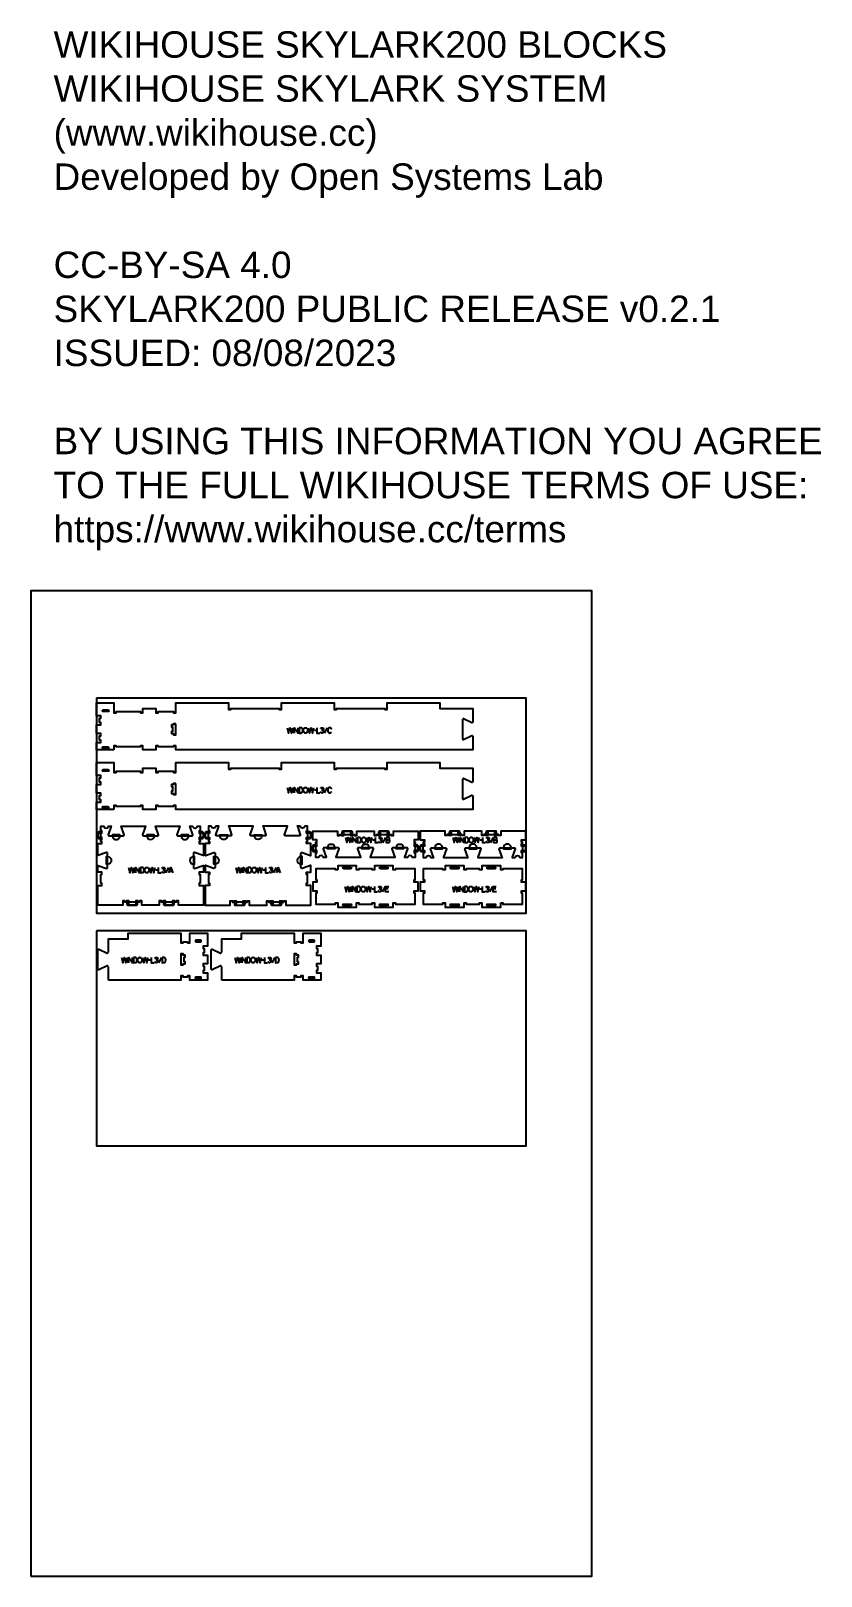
# Model space of a CAD drawing. Extents: x 0 to 4485, y 0 to 8771.
import ezdxf

# ---------------------------------------------------------------- set-up
doc = ezdxf.new("R2010")
doc.units = 0
for name, color, linetype in [('0_SHEET_SPRUCEPLY_2440X122', 1, 'CONTINUOUS'), ('1_ANYTOOL_1MMDEEP_LABELS_S', 2, 'CONTINUOUS'), ('3_ANYTOOL_CUTTHROUGH_INSID', 4, 'CONTINUOUS'), ('4_ANYTOOL_CUTTHROUGH_OUTSI', 5, 'CONTINUOUS'), ('5_ANYTOOL_HALF_MILL_9MM_IN', 3, 'CONTINUOUS'), ('DONOTCUT', 7, 'CONTINUOUS'), ('README', 1, 'CONTINUOUS')]:
    doc.layers.add(name, color=color, linetype=linetype)
doc.styles.add('ARIAL', font='arial.ttf')

msp = doc.modelspace()

# ---------------------------------------------------------------- texts
at = {"layer": 'README', "insert": (128.7, 8768.5, 0), "char_height": 150, "width": 8996.739, "attachment_point": 1, "style": 'ARIAL'}
msp.add_mtext('{\\fArial;WIKIHOUSE SKYLARK200 BLOCKS}\\P{\\fArial;WIKIHOUSE SKYLARK SYSTEM}\\P{\\fArial;(www.wikihouse.cc)}\\P{\\fArial;Developed by Open Systems Lab}\\P\\P{\\fArial;CC-BY-SA 4.0}\\P{\\fArial;SKYLARK200 PUBLIC RELEASE v0.2.1}\\P{\\fArial;ISSUED: 08/08/2023}\\P\\P{\\fArial;BY USING THIS INFORMATION YOU AGREE }\\P{\\fArial;TO THE FULL WIKIHOUSE TERMS OF USE:}\\P{\\fArial;https://www.wikihouse.cc/terms}', dxfattribs=at)

# ---------------------------------------------------------------- linework, layer by layer
at = {"layer": '0_SHEET_SPRUCEPLY_2440X122'}
for points in [[(371.7, 4982.6), (371.7, 3762.6), (2811.7, 3762.6), (2811.7, 4982.6)], [(371.7, 3662.6), (371.7, 2442.6), (2811.7, 2442.6), (2811.7, 3662.6)]]:
    msp.add_lwpolyline(points, close=True, dxfattribs=at)
at = {"layer": '1_ANYTOOL_1MMDEEP_LABELS_S', "color": 2}
for points in [[(1454.3, 4815.4), (1462, 4785.4), (1470.5, 4814.5), (1479, 4785.4), (1486.5, 4815.4)], [(1490.8, 4815.4), (1490.8, 4785.4)], [(1496.8, 4785.4), (1496.8, 4815.4), (1516.9, 4785.4), (1516.9, 4815.4)], [(1573.7, 4815.4), (1581.4, 4785.4), (1589.9, 4814.5), (1598.4, 4785.4), (1605.9, 4815.4)], [(1618.1, 4799.2), (1609.3, 4799.2)], [(1623.2, 4815.4), (1623.2, 4785.4), (1640.3, 4785.4)], [(1652, 4801.1), (1652.4, 4801.1), (1652.9, 4801.1), (1653.3, 4801), (1653.7, 4801), (1654.1, 4800.9), (1654.5, 4800.8), (1655, 4800.7), (1655.4, 4800.6), (1655.8, 4800.5), (1656.2, 4800.4), (1656.6, 4800.2), (1656.9, 4800.1), (1657.3, 4799.9), (1657.7, 4799.8), (1658.1, 4799.6), (1658.5, 4799.4), (1658.6, 4799.3), (1658.8, 4799.2), (1658.9, 4799.1), (1659, 4799.1), (1659.1, 4799), (1659.2, 4799), (1659.2, 4798.9), (1659.3, 4798.8), (1659.4, 4798.8), (1659.5, 4798.7), (1659.5, 4798.7), (1659.6, 4798.6), (1659.7, 4798.5), (1659.8, 4798.5), (1659.8, 4798.4), (1659.9, 4798.3), (1660, 4798.3), (1660, 4798.2), (1660.1, 4798.1), (1660.1, 4798), (1660.2, 4798), (1660.3, 4797.9), (1660.3, 4797.8), (1660.4, 4797.7), (1660.4, 4797.6), (1660.5, 4797.6), (1660.5, 4797.5), (1660.6, 4797.4), (1660.6, 4797.3), (1660.7, 4797.2), (1660.7, 4797.1), (1660.8, 4797), (1660.8, 4796.9), (1660.8, 4796.9), (1660.9, 4796.8), (1660.9, 4796.7), (1661, 4796.5), (1661.1, 4796.3), (1661.1, 4796.1), (1661.2, 4795.9), (1661.2, 4795.7), (1661.3, 4795.4), (1661.3, 4795.2), (1661.3, 4795), (1661.4, 4794.8), (1661.4, 4794.5), (1661.4, 4794.3), (1661.4, 4794.1), (1661.4, 4793.8), (1661.4, 4793.5), (1661.4, 4793.3), (1661.4, 4793), (1661.4, 4792.7), (1661.4, 4792.5), (1661.3, 4792.2), (1661.3, 4792), (1661.3, 4791.7), (1661.2, 4791.5), (1661.2, 4791.2), (1661.1, 4791), (1661.1, 4790.8), (1661, 4790.6), (1660.9, 4790.3), (1660.9, 4790.1), (1660.8, 4789.9), (1660.7, 4789.7), (1660.6, 4789.5), (1660.5, 4789.4), (1660.4, 4789.2), (1660.3, 4789), (1660.2, 4788.8), (1660.1, 4788.6), (1660, 4788.5), (1659.9, 4788.3), (1659.8, 4788.2), (1659.6, 4788), (1659.6, 4787.9), (1659.5, 4787.9), (1659.4, 4787.8), (1659.4, 4787.7), (1659.3, 4787.7), (1659.2, 4787.6), (1659.2, 4787.5), (1659.1, 4787.5), (1658.9, 4787.3), (1658.8, 4787.2), (1658.6, 4787.1), (1658.4, 4787), (1658.3, 4786.9), (1658.1, 4786.8), (1657.9, 4786.7), (1657.8, 4786.6), (1657.6, 4786.5), (1657.4, 4786.4), (1657.2, 4786.3), (1657, 4786.2), (1656.8, 4786.1), (1656.6, 4786.1), (1656.4, 4786), (1656.2, 4785.9), (1656, 4785.9), (1655.8, 4785.8), (1655.6, 4785.7), (1655.3, 4785.7), (1655.1, 4785.6), (1654.9, 4785.6), (1654.7, 4785.6), (1654.4, 4785.5), (1654.2, 4785.5), (1653.7, 4785.4), (1653.2, 4785.4), (1652.7, 4785.4), (1652.2, 4785.4), (1651.8, 4785.4), (1651.4, 4785.4), (1651, 4785.4), (1650.7, 4785.4), (1650.3, 4785.5), (1650.2, 4785.5), (1650, 4785.6), (1649.8, 4785.6), (1649.6, 4785.6), (1649.5, 4785.7), (1649.3, 4785.7), (1649.2, 4785.8), (1649, 4785.8), (1648.8, 4785.9), (1648.7, 4785.9), (1648.5, 4786), (1648.4, 4786), (1648.2, 4786.1), (1648.1, 4786.2), (1647.9, 4786.2), (1647.8, 4786.3), (1647.7, 4786.4), (1647.5, 4786.5), (1647.4, 4786.5), (1647.2, 4786.6), (1647.1, 4786.7), (1647, 4786.8), (1646.8, 4786.9), (1646.7, 4787), (1646.6, 4787.1), (1646.5, 4787.2), (1646.3, 4787.3), (1646.2, 4787.4), (1646.1, 4787.5), (1646, 4787.6), (1645.9, 4787.7), (1645.8, 4787.8), (1645.6, 4787.9), (1645.5, 4788.1), (1645.4, 4788.2), (1645.3, 4788.3), (1645.2, 4788.4), (1645.1, 4788.6), (1645, 4788.7), (1644.9, 4788.8), (1644.8, 4789), (1644.7, 4789.1), (1644.6, 4789.3), (1644.6, 4789.4), (1644.4, 4789.7), (1644.2, 4790), (1644.1, 4790.4), (1643.9, 4790.7), (1643.8, 4791.1)], [(1644.9, 4810.4), (1645, 4810.7), (1645.2, 4811), (1645.4, 4811.3), (1645.5, 4811.6), (1645.7, 4811.9), (1645.9, 4812.1), (1646.1, 4812.4), (1646.2, 4812.5), (1646.3, 4812.6), (1646.4, 4812.7), (1646.5, 4812.8), (1646.6, 4812.9), (1646.7, 4813), (1646.8, 4813.1), (1647, 4813.2), (1647.1, 4813.3), (1647.2, 4813.4), (1647.3, 4813.5), (1647.4, 4813.6), (1647.5, 4813.7), (1647.7, 4813.8), (1647.8, 4813.9), (1647.9, 4814), (1648, 4814.1), (1648.2, 4814.1), (1648.3, 4814.2), (1648.4, 4814.3), (1648.6, 4814.3), (1648.7, 4814.4), (1648.8, 4814.5), (1649, 4814.5), (1649.1, 4814.6), (1649.2, 4814.7), (1649.4, 4814.7), (1649.5, 4814.8), (1649.7, 4814.8), (1649.8, 4814.9), (1650, 4814.9), (1650.1, 4815), (1650.4, 4815.1), (1650.7, 4815.1), (1651, 4815.2), (1651.4, 4815.2), (1651.7, 4815.3), (1652, 4815.3), (1652.4, 4815.3), (1652.7, 4815.4), (1653.1, 4815.4), (1653.3, 4815.4), (1653.5, 4815.4), (1653.7, 4815.3), (1653.9, 4815.3), (1654.1, 4815.3), (1654.3, 4815.3), (1654.5, 4815.3), (1654.7, 4815.2), (1654.9, 4815.2), (1655.1, 4815.2), (1655.2, 4815.1), (1655.4, 4815.1), (1655.6, 4815), (1655.8, 4815), (1656, 4814.9), (1656.1, 4814.9), (1656.3, 4814.8), (1656.5, 4814.8), (1656.6, 4814.7), (1656.8, 4814.6), (1657, 4814.5), (1657.1, 4814.5), (1657.3, 4814.4), (1657.4, 4814.3), (1657.6, 4814.2), (1657.7, 4814.1), (1657.9, 4814), (1658, 4813.9), (1658.2, 4813.8), (1658.3, 4813.7), (1658.4, 4813.6), (1658.6, 4813.5), (1658.7, 4813.4), (1658.8, 4813.2), (1658.9, 4813.1), (1659.1, 4813), (1659.2, 4812.8), (1659.3, 4812.7), (1659.4, 4812.6), (1659.5, 4812.4), (1659.6, 4812.3), (1659.7, 4812.1), (1659.8, 4812), (1659.9, 4811.8), (1659.9, 4811.7), (1660, 4811.5), (1660.1, 4811.4), (1660.1, 4811.2), (1660.2, 4811), (1660.3, 4810.9), (1660.3, 4810.7), (1660.4, 4810.5), (1660.4, 4810.3), (1660.5, 4810.1), (1660.5, 4809.9), (1660.5, 4809.8), (1660.6, 4809.6), (1660.6, 4809.4), (1660.6, 4809.2), (1660.6, 4809), (1660.6, 4808.8), (1660.6, 4808.5), (1660.6, 4808.3), (1660.6, 4807.8), (1660.6, 4807.4), (1660.6, 4807.1), (1660.6, 4806.8), (1660.5, 4806.5), (1660.5, 4806.4), (1660.5, 4806.2), (1660.5, 4806.1), (1660.4, 4805.9), (1660.4, 4805.8), (1660.4, 4805.7), (1660.3, 4805.5), (1660.3, 4805.4), (1660.2, 4805.3), (1660.2, 4805.2), (1660.1, 4805), (1660.1, 4804.9), (1660, 4804.8), (1660, 4804.7), (1659.9, 4804.6), (1659.9, 4804.5), (1659.8, 4804.4), (1659.8, 4804.3), (1659.7, 4804.2), (1659.6, 4804.1), (1659.6, 4804), (1659.5, 4803.9), (1659.3, 4803.7), (1659.2, 4803.5), (1659, 4803.4), (1658.9, 4803.2), (1658.8, 4803.1), (1658.7, 4803), (1658.6, 4803), (1658.5, 4802.9), (1658.5, 4802.8), (1658.4, 4802.8), (1658.3, 4802.7), (1658.2, 4802.6), (1658.1, 4802.6), (1658, 4802.5), (1657.9, 4802.4), (1657.8, 4802.4), (1657.7, 4802.3), (1657.6, 4802.3), (1657.5, 4802.2), (1657.4, 4802.2), (1657.3, 4802.1), (1657.2, 4802.1), (1657.1, 4802), (1657, 4802), (1656.9, 4801.9), (1656.8, 4801.9), (1656.6, 4801.8), (1656.4, 4801.7), (1656.2, 4801.7), (1656, 4801.6), (1655.7, 4801.6), (1655.5, 4801.5), (1655.3, 4801.4), (1655.1, 4801.4), (1654.8, 4801.4), (1654.6, 4801.3), (1654.4, 4801.3), (1654.1, 4801.3), (1653.9, 4801.2), (1653.6, 4801.2), (1653.4, 4801.2), (1653.2, 4801.2), (1652.9, 4801.2), (1649.2, 4801.1)], [(1682.4, 4814.9), (1665.2, 4784.1)], [(1706, 4807.9), (1705.9, 4808.3), (1705.7, 4808.7), (1705.5, 4809), (1705.3, 4809.4), (1705.1, 4809.8), (1704.9, 4810.1), (1704.7, 4810.5), (1704.5, 4810.8), (1704.2, 4811.2), (1704, 4811.5), (1703.7, 4811.8), (1703.5, 4812.1), (1703.2, 4812.4), (1702.9, 4812.7), (1702.6, 4813), (1702.3, 4813.2), (1702.1, 4813.4), (1702, 4813.5), (1701.8, 4813.6), (1701.6, 4813.7), (1701.5, 4813.9), (1701.3, 4814), (1701.1, 4814.1), (1701, 4814.2), (1700.8, 4814.3), (1700.6, 4814.4), (1700.4, 4814.4), (1700.2, 4814.5), (1700.1, 4814.6), (1699.9, 4814.7), (1699.7, 4814.8), (1699.5, 4814.8), (1699.3, 4814.9), (1699.1, 4815), (1698.9, 4815), (1698.7, 4815.1), (1698.5, 4815.1), (1698.3, 4815.2), (1698.1, 4815.2), (1697.9, 4815.2), (1697.7, 4815.3), (1697.5, 4815.3), (1697.3, 4815.3), (1697.1, 4815.3), (1696.8, 4815.3), (1696.6, 4815.4), (1696.4, 4815.4), (1696.2, 4815.4), (1695.8, 4815.4), (1695.5, 4815.3), (1695.2, 4815.3), (1694.8, 4815.3), (1694.5, 4815.2), (1694.2, 4815.2), (1693.9, 4815.1), (1693.6, 4815.1), (1693.3, 4815), (1693, 4814.9), (1692.7, 4814.8), (1692.4, 4814.7), (1692.1, 4814.6), (1692, 4814.5), (1691.9, 4814.5), (1691.7, 4814.4), (1691.6, 4814.3), (1691.5, 4814.3), (1691.3, 4814.2), (1691.2, 4814.1), (1691.1, 4814), (1690.9, 4814), (1690.8, 4813.9), (1690.7, 4813.8), (1690.6, 4813.7), (1690.4, 4813.6), (1690.3, 4813.5), (1690.1, 4813.3), (1689.9, 4813.1), (1689.6, 4812.9), (1689.4, 4812.7), (1689.2, 4812.5), (1689, 4812.3), (1688.8, 4812), (1688.6, 4811.8), (1688.4, 4811.5), (1688.2, 4811.2), (1688, 4811), (1687.8, 4810.7), (1687.5, 4810.1), (1687.2, 4809.5), (1686.9, 4808.9), (1686.6, 4808.3), (1686.4, 4807.6), (1686.1, 4807), (1685.9, 4806.4), (1685.7, 4805.7), (1685.6, 4805.1), (1685.4, 4804.4), (1685.3, 4803.8), (1685.2, 4803.1), (1685.1, 4802.4), (1685.1, 4801.7), (1685, 4801.1), (1685, 4800.4), (1685, 4799.7), (1685.1, 4799), (1685.1, 4798.3), (1685.2, 4797.6), (1685.3, 4796.9), (1685.4, 4796.3), (1685.6, 4795.6), (1685.7, 4795.3), (1685.7, 4795), (1685.8, 4794.7), (1685.9, 4794.3), (1686, 4794), (1686.1, 4793.7), (1686.3, 4793.4), (1686.4, 4793.1), (1686.6, 4792.5), (1686.9, 4791.8), (1687.2, 4791.2), (1687.5, 4790.6), (1687.9, 4790.1), (1688.1, 4789.8), (1688.2, 4789.5), (1688.4, 4789.2), (1688.6, 4789), (1688.8, 4788.7), (1689.1, 4788.5), (1689.3, 4788.2), (1689.5, 4788), (1689.7, 4787.8), (1689.9, 4787.6), (1690.2, 4787.4), (1690.3, 4787.3), (1690.4, 4787.2), (1690.6, 4787.1), (1690.7, 4787), (1690.8, 4786.9), (1690.9, 4786.8), (1691.1, 4786.8), (1691.2, 4786.7), (1691.3, 4786.6), (1691.5, 4786.5), (1691.6, 4786.5), (1691.7, 4786.4), (1692, 4786.3), (1692.3, 4786.1), (1692.6, 4786), (1692.9, 4785.9), (1693.2, 4785.8), (1693.5, 4785.7), (1693.8, 4785.7), (1694.1, 4785.6), (1694.4, 4785.5), (1694.8, 4785.5), (1695.1, 4785.4), (1695.5, 4785.4), (1695.8, 4785.4), (1696.2, 4785.4), (1696.5, 4785.4), (1696.9, 4785.4), (1697.3, 4785.4), (1697.5, 4785.4), (1697.6, 4785.4), (1697.8, 4785.4), (1698, 4785.5), (1698.2, 4785.5), (1698.4, 4785.5), (1698.5, 4785.6), (1698.7, 4785.6), (1698.9, 4785.6), (1699, 4785.7), (1699.2, 4785.7), (1699.4, 4785.8), (1699.5, 4785.8), (1699.7, 4785.9), (1699.8, 4785.9), (1700, 4786), (1700.2, 4786.1), (1700.3, 4786.1), (1700.5, 4786.2), (1700.6, 4786.3), (1700.8, 4786.4), (1700.9, 4786.4), (1701.1, 4786.5), (1701.2, 4786.6), (1701.3, 4786.7), (1701.5, 4786.8), (1701.6, 4786.9), (1701.7, 4787), (1702, 4787.2), (1702.3, 4787.4), (1702.5, 4787.6), (1702.8, 4787.9), (1703, 4788.1), (1703.3, 4788.3), (1703.5, 4788.6), (1703.7, 4788.9), (1703.9, 4789.1), (1704.2, 4789.4), (1704.4, 4789.7), (1704.6, 4790), (1704.8, 4790.3), (1705, 4790.6), (1705.2, 4790.9), (1705.3, 4791.2)], [(1454.3, 4476.5), (1462, 4446.5), (1470.5, 4475.6), (1479, 4446.5), (1486.5, 4476.5)], [(1490.8, 4476.5), (1490.8, 4446.5)], [(1496.8, 4446.5), (1496.8, 4476.5), (1516.9, 4446.5), (1516.9, 4476.5)], [(1573.7, 4476.5), (1581.4, 4446.5), (1589.9, 4475.6), (1598.4, 4446.5), (1605.9, 4476.5)], [(1623.2, 4476.5), (1623.2, 4446.5), (1640.3, 4446.5)], [(1644.9, 4471.6), (1645, 4471.9), (1645.2, 4472.2), (1645.4, 4472.5), (1645.5, 4472.7), (1645.7, 4473), (1645.9, 4473.3), (1646.1, 4473.5), (1646.2, 4473.6), (1646.3, 4473.7), (1646.4, 4473.9), (1646.5, 4474), (1646.6, 4474.1), (1646.7, 4474.2), (1646.8, 4474.3), (1647, 4474.4), (1647.1, 4474.5), (1647.2, 4474.6), (1647.3, 4474.7), (1647.4, 4474.8), (1647.5, 4474.9), (1647.7, 4475), (1647.8, 4475), (1647.9, 4475.1), (1648, 4475.2), (1648.2, 4475.3), (1648.3, 4475.4), (1648.4, 4475.4), (1648.6, 4475.5), (1648.7, 4475.6), (1648.8, 4475.6), (1649, 4475.7), (1649.1, 4475.8), (1649.2, 4475.8), (1649.4, 4475.9), (1649.5, 4475.9), (1649.7, 4476), (1649.8, 4476), (1650, 4476.1), (1650.1, 4476.1), (1650.4, 4476.2), (1650.7, 4476.3), (1651, 4476.3), (1651.4, 4476.4), (1651.7, 4476.4), (1652, 4476.5), (1652.4, 4476.5), (1652.7, 4476.5), (1653.1, 4476.5), (1653.3, 4476.5), (1653.5, 4476.5), (1653.7, 4476.5), (1653.9, 4476.5), (1654.1, 4476.5), (1654.3, 4476.5), (1654.5, 4476.4), (1654.7, 4476.4), (1654.9, 4476.4), (1655.1, 4476.3), (1655.2, 4476.3), (1655.4, 4476.3), (1655.6, 4476.2), (1655.8, 4476.2), (1656, 4476.1), (1656.1, 4476), (1656.3, 4476), (1656.5, 4475.9), (1656.6, 4475.9), (1656.8, 4475.8), (1657, 4475.7), (1657.1, 4475.6), (1657.3, 4475.5), (1657.4, 4475.5), (1657.6, 4475.4), (1657.7, 4475.3), (1657.9, 4475.2), (1658, 4475.1), (1658.2, 4475), (1658.3, 4474.9), (1658.4, 4474.8), (1658.6, 4474.6), (1658.7, 4474.5), (1658.8, 4474.4), (1658.9, 4474.3), (1659.1, 4474.1), (1659.2, 4474), (1659.3, 4473.9), (1659.4, 4473.7), (1659.5, 4473.6), (1659.6, 4473.4), (1659.7, 4473.3), (1659.8, 4473.2), (1659.9, 4473), (1659.9, 4472.8), (1660, 4472.7), (1660.1, 4472.5), (1660.1, 4472.4), (1660.2, 4472.2), (1660.3, 4472), (1660.3, 4471.8), (1660.4, 4471.7), (1660.4, 4471.5), (1660.5, 4471.3), (1660.5, 4471.1), (1660.5, 4470.9), (1660.6, 4470.7), (1660.6, 4470.5), (1660.6, 4470.3), (1660.6, 4470.1), (1660.6, 4469.9), (1660.6, 4469.7), (1660.6, 4469.5), (1660.6, 4468.9), (1660.6, 4468.6), (1660.6, 4468.3), (1660.6, 4468), (1660.5, 4467.7), (1660.5, 4467.5), (1660.5, 4467.4), (1660.5, 4467.2), (1660.4, 4467.1), (1660.4, 4467), (1660.4, 4466.8), (1660.3, 4466.7), (1660.3, 4466.6), (1660.2, 4466.4), (1660.2, 4466.3), (1660.1, 4466.2), (1660.1, 4466.1), (1660, 4466), (1660, 4465.8), (1659.9, 4465.7), (1659.9, 4465.6), (1659.8, 4465.5), (1659.8, 4465.4), (1659.7, 4465.3), (1659.6, 4465.2), (1659.6, 4465.1), (1659.5, 4465), (1659.3, 4464.9), (1659.2, 4464.7), (1659, 4464.5), (1658.9, 4464.4), (1658.8, 4464.3), (1658.7, 4464.2), (1658.6, 4464.1), (1658.5, 4464.1), (1658.5, 4464), (1658.4, 4463.9), (1658.3, 4463.9), (1658.2, 4463.8), (1658.1, 4463.7), (1658, 4463.7), (1657.9, 4463.6), (1657.8, 4463.5), (1657.7, 4463.5), (1657.6, 4463.4), (1657.5, 4463.4), (1657.4, 4463.3), (1657.3, 4463.3), (1657.2, 4463.2), (1657.1, 4463.2), (1657, 4463.1), (1656.9, 4463.1), (1656.8, 4463.1), (1656.6, 4463), (1656.4, 4462.9), (1656.2, 4462.8), (1656, 4462.8), (1655.7, 4462.7), (1655.5, 4462.7), (1655.3, 4462.6), (1655.1, 4462.6), (1654.8, 4462.5), (1654.6, 4462.5), (1654.4, 4462.4), (1654.1, 4462.4), (1653.9, 4462.4), (1653.6, 4462.4), (1653.4, 4462.4), (1653.2, 4462.3), (1652.9, 4462.3), (1649.2, 4462.3)], [(1682.4, 4476), (1665.2, 4445.3)], [(1706, 4469), (1705.9, 4469.4), (1705.7, 4469.8), (1705.5, 4470.2), (1705.3, 4470.6), (1705.1, 4470.9), (1704.9, 4471.3), (1704.7, 4471.7), (1704.5, 4472), (1704.2, 4472.3), (1704, 4472.6), (1703.7, 4473), (1703.5, 4473.3), (1703.2, 4473.6), (1702.9, 4473.9), (1702.6, 4474.1), (1702.3, 4474.4), (1702.1, 4474.5), (1702, 4474.7), (1701.8, 4474.8), (1701.6, 4474.9), (1701.5, 4475), (1701.3, 4475.1), (1701.1, 4475.2), (1701, 4475.3), (1700.8, 4475.4), (1700.6, 4475.5), (1700.4, 4475.6), (1700.2, 4475.7), (1700.1, 4475.8), (1699.9, 4475.8), (1699.7, 4475.9), (1699.5, 4476), (1699.3, 4476.1), (1699.1, 4476.1), (1698.9, 4476.2), (1698.7, 4476.2), (1698.5, 4476.3), (1698.3, 4476.3), (1698.1, 4476.4), (1697.9, 4476.4), (1697.7, 4476.4), (1697.5, 4476.4), (1697.3, 4476.5), (1697.1, 4476.5), (1696.8, 4476.5), (1696.6, 4476.5), (1696.4, 4476.5), (1696.2, 4476.5), (1695.8, 4476.5), (1695.5, 4476.5), (1695.2, 4476.5), (1694.8, 4476.4), (1694.5, 4476.4), (1694.2, 4476.4), (1693.9, 4476.3), (1693.6, 4476.2), (1693.3, 4476.1), (1693, 4476.1), (1692.7, 4476), (1692.4, 4475.9), (1692.1, 4475.7), (1692, 4475.7), (1691.9, 4475.6), (1691.7, 4475.6), (1691.6, 4475.5), (1691.5, 4475.4), (1691.3, 4475.3), (1691.2, 4475.3), (1691.1, 4475.2), (1690.9, 4475.1), (1690.8, 4475), (1690.7, 4475), (1690.6, 4474.9), (1690.4, 4474.8), (1690.3, 4474.7), (1690.1, 4474.5), (1689.9, 4474.3), (1689.6, 4474.1), (1689.4, 4473.9), (1689.2, 4473.7), (1689, 4473.4), (1688.8, 4473.2), (1688.6, 4472.9), (1688.4, 4472.7), (1688.2, 4472.4), (1688, 4472.1), (1687.8, 4471.8), (1687.5, 4471.2), (1687.2, 4470.6), (1686.9, 4470), (1686.6, 4469.4), (1686.4, 4468.8), (1686.1, 4468.2), (1685.9, 4467.5), (1685.7, 4466.9), (1685.6, 4466.3), (1685.4, 4465.6), (1685.3, 4464.9), (1685.2, 4464.3), (1685.1, 4463.6), (1685.1, 4462.9), (1685, 4462.2), (1685, 4461.5), (1685, 4460.8), (1685.1, 4460.1), (1685.1, 4459.4), (1685.2, 4458.8), (1685.3, 4458.1), (1685.4, 4457.4), (1685.6, 4456.8), (1685.7, 4456.5), (1685.7, 4456.1), (1685.8, 4455.8), (1685.9, 4455.5), (1686, 4455.2), (1686.1, 4454.9), (1686.3, 4454.5), (1686.4, 4454.2), (1686.6, 4453.6), (1686.9, 4453), (1687.2, 4452.4), (1687.5, 4451.8), (1687.9, 4451.2), (1688.1, 4450.9), (1688.2, 4450.6), (1688.4, 4450.4), (1688.6, 4450.1), (1688.8, 4449.9), (1689.1, 4449.6), (1689.3, 4449.4), (1689.5, 4449.2), (1689.7, 4448.9), (1689.9, 4448.7), (1690.2, 4448.5), (1690.3, 4448.4), (1690.4, 4448.4), (1690.6, 4448.3), (1690.7, 4448.2), (1690.8, 4448.1), (1690.9, 4448), (1691.1, 4447.9), (1691.2, 4447.8), (1691.3, 4447.8), (1691.5, 4447.7), (1691.6, 4447.6), (1691.7, 4447.6), (1692, 4447.4), (1692.3, 4447.3), (1692.6, 4447.2), (1692.9, 4447.1), (1693.2, 4447), (1693.5, 4446.9), (1693.8, 4446.8), (1694.1, 4446.7), (1694.4, 4446.7), (1694.8, 4446.6), (1695.1, 4446.6), (1695.5, 4446.6), (1695.8, 4446.5), (1696.2, 4446.5), (1696.5, 4446.5), (1696.9, 4446.5), (1697.3, 4446.5), (1697.5, 4446.6), (1697.6, 4446.6), (1697.8, 4446.6), (1698, 4446.6), (1698.2, 4446.6), (1698.4, 4446.7), (1698.5, 4446.7), (1698.7, 4446.7), (1698.9, 4446.8), (1699, 4446.8), (1699.2, 4446.9), (1699.4, 4446.9), (1699.5, 4447), (1699.7, 4447), (1699.8, 4447.1), (1700, 4447.2), (1700.2, 4447.2), (1700.3, 4447.3), (1700.5, 4447.4), (1700.6, 4447.4), (1700.8, 4447.5), (1700.9, 4447.6), (1701.1, 4447.7), (1701.2, 4447.8), (1701.3, 4447.9), (1701.5, 4448), (1701.6, 4448), (1701.7, 4448.1), (1702, 4448.4), (1702.3, 4448.6), (1702.5, 4448.8), (1702.8, 4449), (1703, 4449.3), (1703.3, 4449.5), (1703.5, 4449.8), (1703.7, 4450), (1703.9, 4450.3), (1704.2, 4450.6), (1704.4, 4450.8), (1704.6, 4451.1), (1704.8, 4451.4), (1705, 4451.7), (1705.2, 4452), (1705.3, 4452.3)], [(1618.1, 4460.4), (1609.3, 4460.3)], [(1652, 4462.3), (1652.4, 4462.3), (1652.9, 4462.2), (1653.3, 4462.2), (1653.7, 4462.1), (1654.1, 4462), (1654.5, 4462), (1655, 4461.9), (1655.4, 4461.8), (1655.8, 4461.7), (1656.2, 4461.5), (1656.6, 4461.4), (1656.9, 4461.3), (1657.3, 4461.1), (1657.7, 4460.9), (1658.1, 4460.7), (1658.5, 4460.6), (1658.6, 4460.5), (1658.8, 4460.4), (1658.9, 4460.3), (1659, 4460.2), (1659.1, 4460.2), (1659.2, 4460.1), (1659.2, 4460.1), (1659.3, 4460), (1659.4, 4459.9), (1659.5, 4459.9), (1659.5, 4459.8), (1659.6, 4459.8), (1659.7, 4459.7), (1659.8, 4459.6), (1659.8, 4459.6), (1659.9, 4459.5), (1660, 4459.4), (1660, 4459.3), (1660.1, 4459.3), (1660.1, 4459.2), (1660.2, 4459.1), (1660.3, 4459), (1660.3, 4459), (1660.4, 4458.9), (1660.4, 4458.8), (1660.5, 4458.7), (1660.5, 4458.6), (1660.6, 4458.5), (1660.6, 4458.5), (1660.7, 4458.4), (1660.7, 4458.3), (1660.8, 4458.2), (1660.8, 4458.1), (1660.8, 4458), (1660.9, 4457.9), (1660.9, 4457.8), (1661, 4457.6), (1661.1, 4457.4), (1661.1, 4457.2), (1661.2, 4457), (1661.2, 4456.8), (1661.3, 4456.6), (1661.3, 4456.4), (1661.3, 4456.2), (1661.4, 4455.9), (1661.4, 4455.7), (1661.4, 4455.5), (1661.4, 4455.2), (1661.4, 4455), (1661.4, 4454.7), (1661.4, 4454.4), (1661.4, 4454.1), (1661.4, 4453.9), (1661.4, 4453.6), (1661.3, 4453.4), (1661.3, 4453.1), (1661.3, 4452.9), (1661.2, 4452.6), (1661.2, 4452.4), (1661.1, 4452.2), (1661.1, 4451.9), (1661, 4451.7), (1660.9, 4451.5), (1660.9, 4451.3), (1660.8, 4451.1), (1660.7, 4450.9), (1660.6, 4450.7), (1660.5, 4450.5), (1660.4, 4450.3), (1660.3, 4450.1), (1660.2, 4450), (1660.1, 4449.8), (1660, 4449.6), (1659.9, 4449.5), (1659.8, 4449.3), (1659.6, 4449.2), (1659.6, 4449.1), (1659.5, 4449), (1659.4, 4449), (1659.4, 4448.9), (1659.3, 4448.8), (1659.2, 4448.7), (1659.2, 4448.7), (1659.1, 4448.6), (1658.9, 4448.5), (1658.8, 4448.4), (1658.6, 4448.3), (1658.4, 4448.1), (1658.3, 4448), (1658.1, 4447.9), (1657.9, 4447.8), (1657.8, 4447.7), (1657.6, 4447.6), (1657.4, 4447.5), (1657.2, 4447.5), (1657, 4447.4), (1656.8, 4447.3), (1656.6, 4447.2), (1656.4, 4447.1), (1656.2, 4447.1), (1656, 4447), (1655.8, 4447), (1655.6, 4446.9), (1655.3, 4446.8), (1655.1, 4446.8), (1654.9, 4446.8), (1654.7, 4446.7), (1654.4, 4446.7), (1654.2, 4446.6), (1653.7, 4446.6), (1653.2, 4446.6), (1652.7, 4446.5), (1652.2, 4446.5), (1651.8, 4446.5), (1651.4, 4446.5), (1651, 4446.6), (1650.7, 4446.6), (1650.3, 4446.7), (1650.2, 4446.7), (1650, 4446.7), (1649.8, 4446.8), (1649.6, 4446.8), (1649.5, 4446.8), (1649.3, 4446.9), (1649.2, 4446.9), (1649, 4447), (1648.8, 4447), (1648.7, 4447.1), (1648.5, 4447.1), (1648.4, 4447.2), (1648.2, 4447.3), (1648.1, 4447.3), (1647.9, 4447.4), (1647.8, 4447.5), (1647.7, 4447.5), (1647.5, 4447.6), (1647.4, 4447.7), (1647.2, 4447.8), (1647.1, 4447.9), (1647, 4447.9), (1646.8, 4448), (1646.7, 4448.1), (1646.6, 4448.2), (1646.5, 4448.3), (1646.3, 4448.4), (1646.2, 4448.5), (1646.1, 4448.6), (1646, 4448.7), (1645.9, 4448.9), (1645.8, 4449), (1645.6, 4449.1), (1645.5, 4449.2), (1645.4, 4449.3), (1645.3, 4449.5), (1645.2, 4449.6), (1645.1, 4449.7), (1645, 4449.9), (1644.9, 4450), (1644.8, 4450.1), (1644.7, 4450.3), (1644.6, 4450.4), (1644.6, 4450.6), (1644.4, 4450.9), (1644.2, 4451.2), (1644.1, 4451.5), (1643.9, 4451.9), (1643.8, 4452.2)], [(1785, 4193.2), (1792.7, 4163.2), (1801.1, 4192.3), (1809.6, 4163.2), (1817.1, 4193.2)], [(1821.5, 4193.2), (1821.5, 4163.2)], [(1827.5, 4163.2), (1827.5, 4193.2), (1847.6, 4163.2), (1847.6, 4193.2)], [(1904.4, 4193.2), (1912.1, 4163.2), (1920.5, 4192.3), (1929, 4163.2), (1936.5, 4193.2)], [(1948.7, 4177.1), (1940, 4177)], [(1953.9, 4193.2), (1953.9, 4163.2), (1971, 4163.2)], [(1982.6, 4179), (1983.1, 4178.9), (1983.5, 4178.9), (1983.9, 4178.8), (1984.4, 4178.8), (1984.8, 4178.7), (1985.2, 4178.6), (1985.6, 4178.5), (1986, 4178.4), (1986.4, 4178.3), (1986.8, 4178.2), (1987.2, 4178.1), (1987.6, 4177.9), (1988, 4177.8), (1988.4, 4177.6), (1988.7, 4177.4), (1989.1, 4177.2), (1989.3, 4177.1), (1989.5, 4177), (1989.6, 4177), (1989.6, 4176.9), (1989.7, 4176.8), (1989.8, 4176.8), (1989.9, 4176.7), (1990, 4176.7), (1990, 4176.6), (1990.1, 4176.5), (1990.2, 4176.5), (1990.3, 4176.4), (1990.3, 4176.3), (1990.4, 4176.3), (1990.5, 4176.2), (1990.5, 4176.1), (1990.6, 4176.1), (1990.7, 4176), (1990.7, 4175.9), (1990.8, 4175.9), (1990.9, 4175.8), (1990.9, 4175.7), (1991, 4175.6), (1991, 4175.5), (1991.1, 4175.5), (1991.1, 4175.4), (1991.2, 4175.3), (1991.2, 4175.2), (1991.3, 4175.1), (1991.3, 4175), (1991.4, 4174.9), (1991.4, 4174.9), (1991.5, 4174.8), (1991.5, 4174.7), (1991.5, 4174.6), (1991.6, 4174.5), (1991.6, 4174.3), (1991.7, 4174.1), (1991.8, 4173.9), (1991.8, 4173.7), (1991.9, 4173.5), (1991.9, 4173.3), (1992, 4173), (1992, 4172.8), (1992, 4172.6), (1992, 4172.4), (1992.1, 4172.1), (1992.1, 4171.9), (1992.1, 4171.6), (1992.1, 4171.3), (1992.1, 4171.1), (1992, 4170.8), (1992, 4170.5), (1992, 4170.3), (1992, 4170), (1991.9, 4169.8), (1991.9, 4169.5), (1991.9, 4169.3), (1991.8, 4169.1), (1991.8, 4168.8), (1991.7, 4168.6), (1991.7, 4168.4), (1991.6, 4168.2), (1991.5, 4168), (1991.4, 4167.8), (1991.4, 4167.6), (1991.3, 4167.4), (1991.2, 4167.2), (1991.1, 4167), (1991, 4166.8), (1990.9, 4166.6), (1990.8, 4166.5), (1990.7, 4166.3), (1990.5, 4166.1), (1990.4, 4166), (1990.3, 4165.8), (1990.2, 4165.8), (1990.2, 4165.7), (1990.1, 4165.6), (1990, 4165.5), (1990, 4165.5), (1989.9, 4165.4), (1989.8, 4165.3), (1989.7, 4165.3), (1989.6, 4165.2), (1989.4, 4165), (1989.3, 4164.9), (1989.1, 4164.8), (1988.9, 4164.7), (1988.8, 4164.6), (1988.6, 4164.5), (1988.4, 4164.4), (1988.2, 4164.3), (1988, 4164.2), (1987.8, 4164.1), (1987.7, 4164), (1987.5, 4164), (1987.3, 4163.9), (1987.1, 4163.8), (1986.9, 4163.7), (1986.6, 4163.7), (1986.4, 4163.6), (1986.2, 4163.6), (1986, 4163.5), (1985.8, 4163.5), (1985.5, 4163.4), (1985.3, 4163.4), (1985.1, 4163.3), (1984.8, 4163.3), (1984.4, 4163.3), (1983.9, 4163.2), (1983.3, 4163.2), (1982.8, 4163.2), (1982.4, 4163.2), (1982.1, 4163.2), (1981.7, 4163.2), (1981.3, 4163.3), (1981, 4163.3), (1980.8, 4163.4), (1980.6, 4163.4), (1980.5, 4163.4), (1980.3, 4163.5), (1980.1, 4163.5), (1980, 4163.5), (1979.8, 4163.6), (1979.6, 4163.6), (1979.5, 4163.7), (1979.3, 4163.7), (1979.2, 4163.8), (1979, 4163.9), (1978.9, 4163.9), (1978.7, 4164), (1978.6, 4164.1), (1978.4, 4164.1), (1978.3, 4164.2), (1978.2, 4164.3), (1978, 4164.4), (1977.9, 4164.4), (1977.8, 4164.5), (1977.6, 4164.6), (1977.5, 4164.7), (1977.4, 4164.8), (1977.2, 4164.9), (1977.1, 4165), (1977, 4165.1), (1976.9, 4165.2), (1976.8, 4165.3), (1976.6, 4165.4), (1976.5, 4165.5), (1976.4, 4165.6), (1976.3, 4165.8), (1976.2, 4165.9), (1976.1, 4166), (1976, 4166.1), (1975.9, 4166.3), (1975.8, 4166.4), (1975.7, 4166.5), (1975.6, 4166.7), (1975.5, 4166.8), (1975.4, 4166.9), (1975.3, 4167.1), (1975.2, 4167.2), (1975, 4167.5), (1974.9, 4167.9), (1974.7, 4168.2), (1974.6, 4168.5), (1974.4, 4168.9)], [(1975.5, 4188.3), (1975.7, 4188.6), (1975.8, 4188.9), (1976, 4189.1), (1976.2, 4189.4), (1976.4, 4189.7), (1976.6, 4189.9), (1976.8, 4190.2), (1976.9, 4190.3), (1977, 4190.4), (1977.1, 4190.5), (1977.2, 4190.6), (1977.3, 4190.7), (1977.4, 4190.9), (1977.5, 4191), (1977.6, 4191.1), (1977.7, 4191.2), (1977.8, 4191.3), (1978, 4191.4), (1978.1, 4191.4), (1978.2, 4191.5), (1978.3, 4191.6), (1978.4, 4191.7), (1978.6, 4191.8), (1978.7, 4191.9), (1978.8, 4191.9), (1978.9, 4192), (1979.1, 4192.1), (1979.2, 4192.2), (1979.3, 4192.2), (1979.5, 4192.3), (1979.6, 4192.4), (1979.7, 4192.4), (1979.9, 4192.5), (1980, 4192.5), (1980.2, 4192.6), (1980.3, 4192.7), (1980.5, 4192.7), (1980.6, 4192.7), (1980.8, 4192.8), (1981.1, 4192.9), (1981.4, 4192.9), (1981.7, 4193), (1982, 4193.1), (1982.3, 4193.1), (1982.7, 4193.1), (1983, 4193.2), (1983.4, 4193.2), (1983.7, 4193.2), (1983.9, 4193.2), (1984.1, 4193.2), (1984.3, 4193.2), (1984.5, 4193.2), (1984.7, 4193.1), (1984.9, 4193.1), (1985.1, 4193.1), (1985.3, 4193.1), (1985.5, 4193), (1985.7, 4193), (1985.9, 4193), (1986.1, 4192.9), (1986.2, 4192.9), (1986.4, 4192.8), (1986.6, 4192.8), (1986.8, 4192.7), (1986.9, 4192.6), (1987.1, 4192.6), (1987.3, 4192.5), (1987.4, 4192.4), (1987.6, 4192.4), (1987.8, 4192.3), (1987.9, 4192.2), (1988.1, 4192.1), (1988.2, 4192), (1988.4, 4191.9), (1988.5, 4191.8), (1988.7, 4191.7), (1988.8, 4191.6), (1988.9, 4191.5), (1989.1, 4191.4), (1989.2, 4191.3), (1989.3, 4191.2), (1989.5, 4191.1), (1989.6, 4190.9), (1989.7, 4190.8), (1989.8, 4190.7), (1989.9, 4190.5), (1990, 4190.4), (1990.1, 4190.3), (1990.2, 4190.1), (1990.3, 4190), (1990.4, 4189.8), (1990.5, 4189.7), (1990.6, 4189.5), (1990.7, 4189.3), (1990.7, 4189.2), (1990.8, 4189), (1990.9, 4188.8), (1990.9, 4188.7), (1991, 4188.5), (1991, 4188.3), (1991.1, 4188.1), (1991.1, 4188), (1991.1, 4187.8), (1991.2, 4187.6), (1991.2, 4187.4), (1991.2, 4187.2), (1991.3, 4187), (1991.3, 4186.8), (1991.3, 4186.6), (1991.3, 4186.4), (1991.3, 4186.2), (1991.3, 4185.6), (1991.3, 4185.3), (1991.3, 4184.9), (1991.2, 4184.6), (1991.2, 4184.3), (1991.2, 4184.2), (1991.1, 4184), (1991.1, 4183.9), (1991.1, 4183.8), (1991, 4183.6), (1991, 4183.5), (1991, 4183.4), (1990.9, 4183.2), (1990.9, 4183.1), (1990.8, 4183), (1990.8, 4182.9), (1990.7, 4182.7), (1990.7, 4182.6), (1990.6, 4182.5), (1990.6, 4182.4), (1990.5, 4182.3), (1990.5, 4182.2), (1990.4, 4182.1), (1990.3, 4182), (1990.3, 4181.9), (1990.2, 4181.8), (1990.1, 4181.7), (1990, 4181.5), (1989.8, 4181.3), (1989.7, 4181.2), (1989.5, 4181), (1989.4, 4180.9), (1989.4, 4180.9), (1989.3, 4180.8), (1989.2, 4180.7), (1989.1, 4180.7), (1989, 4180.6), (1988.9, 4180.5), (1988.8, 4180.5), (1988.7, 4180.4), (1988.7, 4180.3), (1988.6, 4180.3), (1988.5, 4180.2), (1988.4, 4180.2), (1988.3, 4180.1), (1988.2, 4180), (1988.1, 4180), (1988, 4179.9), (1987.9, 4179.9), (1987.8, 4179.8), (1987.7, 4179.8), (1987.6, 4179.8), (1987.5, 4179.7), (1987.3, 4179.6), (1987, 4179.6), (1986.8, 4179.5), (1986.6, 4179.4), (1986.4, 4179.4), (1986.2, 4179.3), (1985.9, 4179.3), (1985.7, 4179.2), (1985.5, 4179.2), (1985.2, 4179.1), (1985, 4179.1), (1984.8, 4179.1), (1984.5, 4179.1), (1984.3, 4179), (1984.1, 4179), (1983.8, 4179), (1983.6, 4179), (1979.9, 4179)], [(2013.1, 4192.7), (1995.9, 4161.9)], [(2016.5, 4193.2), (2016.5, 4163.2), (2026.2, 4163.2), (2028.7, 4163.1), (2028.9, 4163.1), (2029.2, 4163.1), (2029.4, 4163.1), (2029.6, 4163.1), (2029.8, 4163.1), (2030, 4163.1), (2030.2, 4163.2), (2030.4, 4163.2), (2030.7, 4163.2), (2030.9, 4163.3), (2031.1, 4163.3), (2031.2, 4163.4), (2031.4, 4163.5), (2031.6, 4163.5), (2031.8, 4163.6), (2032, 4163.7), (2032.2, 4163.8), (2032.3, 4163.9), (2032.5, 4163.9), (2032.7, 4164), (2032.9, 4164.2), (2033, 4164.3), (2033.2, 4164.4), (2033.3, 4164.5), (2033.5, 4164.6), (2033.6, 4164.8), (2033.8, 4164.9), (2033.9, 4165.1), (2034.1, 4165.2), (2034.2, 4165.4), (2034.3, 4165.5), (2034.5, 4165.7), (2034.6, 4165.9), (2034.7, 4166), (2034.8, 4166.2), (2035, 4166.4), (2035.1, 4166.6), (2035.2, 4166.7), (2035.3, 4166.9), (2035.4, 4167.1), (2035.5, 4167.3), (2035.6, 4167.4), (2035.7, 4167.6), (2035.7, 4167.8), (2035.8, 4168), (2035.9, 4168.2), (2036, 4168.4), (2036, 4168.6), (2036.1, 4168.7), (2036.2, 4168.9), (2036.2, 4169.1), (2036.3, 4169.3), (2036.3, 4169.5), (2036.3, 4169.7), (2036.4, 4169.9), (2036.4, 4170.1), (2036.5, 4170.3), (2036.5, 4170.5), (2036.5, 4170.7), (2036.5, 4170.9), (2036.5, 4171.1), (2036.5, 4171.3), (2036.5, 4171.5), (2036.6, 4171.7), (2036.5, 4172), (2036.5, 4172.2), (2036.5, 4172.5), (2036.5, 4172.7), (2036.5, 4172.9), (2036.4, 4173.2), (2036.4, 4173.4), (2036.4, 4173.6), (2036.3, 4173.8), (2036.3, 4174), (2036.2, 4174.2), (2036.1, 4174.4), (2036.1, 4174.6), (2036, 4174.8), (2035.9, 4175), (2035.8, 4175.2), (2035.8, 4175.3), (2035.7, 4175.4), (2035.7, 4175.5), (2035.6, 4175.6), (2035.6, 4175.7), (2035.5, 4175.7), (2035.5, 4175.8), (2035.4, 4175.9), (2035.4, 4176), (2035.3, 4176.1), (2035.2, 4176.1), (2035.2, 4176.2), (2035.1, 4176.3), (2035, 4176.4), (2035, 4176.5), (2034.9, 4176.5), (2034.8, 4176.6), (2034.8, 4176.7), (2034.7, 4176.7), (2034.6, 4176.8), (2034.6, 4176.9), (2034.5, 4176.9), (2034.3, 4177.1), (2034.2, 4177.2), (2034, 4177.3), (2033.8, 4177.4), (2033.6, 4177.6), (2033.3, 4177.8), (2032.9, 4178), (2032.5, 4178.2), (2032.1, 4178.4), (2031.7, 4178.5), (2031.3, 4178.7), (2030.9, 4178.8), (2030.5, 4179), (2030.1, 4179.1), (2029.7, 4179.2), (2029.3, 4179.3), (2028.8, 4179.4), (2028.4, 4179.5), (2027.9, 4179.5), (2027.5, 4179.6), (2027, 4179.6)], [(2016.5, 4179.5), (2027, 4179.6), (2027.4, 4179.7), (2027.8, 4179.7), (2028.2, 4179.8), (2028.6, 4179.8), (2029, 4179.9), (2029.3, 4180), (2029.7, 4180), (2030.1, 4180.1), (2030.4, 4180.2), (2030.8, 4180.4), (2031.1, 4180.5), (2031.5, 4180.6), (2031.8, 4180.7), (2032.1, 4180.9), (2032.4, 4181), (2032.8, 4181.2), (2032.8, 4181.2), (2032.9, 4181.3), (2033, 4181.3), (2033.1, 4181.4), (2033.1, 4181.4), (2033.2, 4181.5), (2033.3, 4181.5), (2033.3, 4181.6), (2033.4, 4181.6), (2033.5, 4181.7), (2033.5, 4181.8), (2033.6, 4181.8), (2033.7, 4181.9), (2033.7, 4181.9), (2033.8, 4182), (2033.9, 4182.1), (2033.9, 4182.1), (2034, 4182.2), (2034, 4182.3), (2034.1, 4182.3), (2034.1, 4182.4), (2034.2, 4182.5), (2034.2, 4182.5), (2034.3, 4182.6), (2034.3, 4182.7), (2034.4, 4182.8), (2034.4, 4182.8), (2034.5, 4182.9), (2034.5, 4183), (2034.6, 4183.1), (2034.6, 4183.2), (2034.6, 4183.3), (2034.7, 4183.3), (2034.7, 4183.4), (2034.8, 4183.6), (2034.9, 4183.8), (2034.9, 4184), (2035, 4184.2), (2035, 4184.4), (2035.1, 4184.6), (2035.1, 4184.8), (2035.1, 4185), (2035.2, 4185.3), (2035.2, 4185.5), (2035.2, 4185.7), (2035.2, 4186), (2035.3, 4186.2), (2035.3, 4186.5), (2035.3, 4186.7), (2035.3, 4187.1), (2035.2, 4187.3), (2035.2, 4187.5), (2035.2, 4187.7), (2035.2, 4187.9), (2035.2, 4188), (2035.2, 4188.2), (2035.1, 4188.4), (2035.1, 4188.6), (2035.1, 4188.7), (2035, 4188.9), (2035, 4189.1), (2034.9, 4189.2), (2034.9, 4189.4), (2034.8, 4189.5), (2034.8, 4189.7), (2034.7, 4189.8), (2034.7, 4190), (2034.6, 4190.1), (2034.5, 4190.3), (2034.5, 4190.4), (2034.4, 4190.5), (2034.3, 4190.7), (2034.2, 4190.8), (2034.2, 4190.9), (2034.1, 4191), (2034, 4191.1), (2033.9, 4191.2), (2033.8, 4191.4), (2033.7, 4191.5), (2033.6, 4191.6), (2033.5, 4191.7), (2033.4, 4191.8), (2033.3, 4191.9), (2033.1, 4191.9), (2033, 4192), (2032.9, 4192.1), (2032.8, 4192.2), (2032.7, 4192.3), (2032.5, 4192.3), (2032.4, 4192.4), (2032.2, 4192.5), (2032.1, 4192.5), (2032, 4192.6), (2031.8, 4192.7), (2031.7, 4192.7), (2031.5, 4192.8), (2031.3, 4192.8), (2031.2, 4192.9), (2031, 4192.9), (2030.9, 4193), (2030.7, 4193), (2030.5, 4193), (2030.3, 4193.1), (2030.1, 4193.1), (2030, 4193.1), (2029.8, 4193.1), (2029.6, 4193.1), (2029.4, 4193.2), (2029, 4193.2), (2028.6, 4193.2), (2016.5, 4193.2)], [(2395, 4193.2), (2402.7, 4163.2), (2411.1, 4192.3), (2419.6, 4163.2), (2427.1, 4193.2)], [(2431.5, 4193.2), (2431.5, 4163.2)], [(2437.5, 4163.2), (2437.5, 4193.2), (2457.6, 4163.2), (2457.6, 4193.2)], [(2514.4, 4193.2), (2522.1, 4163.2), (2530.5, 4192.3), (2539, 4163.2), (2546.5, 4193.2)], [(2558.7, 4177.1), (2550, 4177)], [(2563.9, 4193.2), (2563.9, 4163.2), (2581, 4163.2)], [(2592.6, 4179), (2593.1, 4178.9), (2593.5, 4178.9), (2593.9, 4178.8), (2594.4, 4178.8), (2594.8, 4178.7), (2595.2, 4178.6), (2595.6, 4178.5), (2596, 4178.4), (2596.4, 4178.3), (2596.8, 4178.2), (2597.2, 4178.1), (2597.6, 4177.9), (2598, 4177.8), (2598.4, 4177.6), (2598.7, 4177.4), (2599.1, 4177.2), (2599.3, 4177.1), (2599.5, 4177), (2599.6, 4177), (2599.6, 4176.9), (2599.7, 4176.8), (2599.8, 4176.8), (2599.9, 4176.7), (2600, 4176.7), (2600, 4176.6), (2600.1, 4176.5), (2600.2, 4176.5), (2600.3, 4176.4), (2600.3, 4176.3), (2600.4, 4176.3), (2600.5, 4176.2), (2600.5, 4176.1), (2600.6, 4176.1), (2600.7, 4176), (2600.7, 4175.9), (2600.8, 4175.9), (2600.9, 4175.8), (2600.9, 4175.7), (2601, 4175.6), (2601, 4175.5), (2601.1, 4175.5), (2601.1, 4175.4), (2601.2, 4175.3), (2601.2, 4175.2), (2601.3, 4175.1), (2601.3, 4175), (2601.4, 4174.9), (2601.4, 4174.9), (2601.5, 4174.8), (2601.5, 4174.7), (2601.5, 4174.6), (2601.6, 4174.5), (2601.6, 4174.3), (2601.7, 4174.1), (2601.8, 4173.9), (2601.8, 4173.7), (2601.9, 4173.5), (2601.9, 4173.3), (2602, 4173), (2602, 4172.8), (2602, 4172.6), (2602, 4172.4), (2602.1, 4172.1), (2602.1, 4171.9), (2602.1, 4171.6), (2602.1, 4171.3), (2602.1, 4171.1), (2602, 4170.8), (2602, 4170.5), (2602, 4170.3), (2602, 4170), (2601.9, 4169.8), (2601.9, 4169.5), (2601.9, 4169.3), (2601.8, 4169.1), (2601.8, 4168.8), (2601.7, 4168.6), (2601.7, 4168.4), (2601.6, 4168.2), (2601.5, 4168), (2601.4, 4167.8), (2601.4, 4167.6), (2601.3, 4167.4), (2601.2, 4167.2), (2601.1, 4167), (2601, 4166.8), (2600.9, 4166.6), (2600.8, 4166.5), (2600.7, 4166.3), (2600.5, 4166.1), (2600.4, 4166), (2600.3, 4165.8), (2600.2, 4165.8), (2600.2, 4165.7), (2600.1, 4165.6), (2600, 4165.5), (2600, 4165.5), (2599.9, 4165.4), (2599.8, 4165.3), (2599.7, 4165.3), (2599.6, 4165.2), (2599.4, 4165), (2599.3, 4164.9), (2599.1, 4164.8), (2598.9, 4164.7), (2598.8, 4164.6), (2598.6, 4164.5), (2598.4, 4164.4), (2598.2, 4164.3), (2598, 4164.2), (2597.8, 4164.1), (2597.7, 4164), (2597.5, 4164), (2597.3, 4163.9), (2597.1, 4163.8), (2596.9, 4163.7), (2596.6, 4163.7), (2596.4, 4163.6), (2596.2, 4163.6), (2596, 4163.5), (2595.8, 4163.5), (2595.5, 4163.4), (2595.3, 4163.4), (2595.1, 4163.3), (2594.8, 4163.3), (2594.4, 4163.3), (2593.9, 4163.2), (2593.3, 4163.2), (2592.8, 4163.2), (2592.4, 4163.2), (2592.1, 4163.2), (2591.7, 4163.2), (2591.3, 4163.3), (2591, 4163.3), (2590.8, 4163.4), (2590.6, 4163.4), (2590.5, 4163.4), (2590.3, 4163.5), (2590.1, 4163.5), (2590, 4163.5), (2589.8, 4163.6), (2589.6, 4163.6), (2589.5, 4163.7), (2589.3, 4163.7), (2589.2, 4163.8), (2589, 4163.9), (2588.9, 4163.9), (2588.7, 4164), (2588.6, 4164.1), (2588.4, 4164.1), (2588.3, 4164.2), (2588.2, 4164.3), (2588, 4164.4), (2587.9, 4164.4), (2587.8, 4164.5), (2587.6, 4164.6), (2587.5, 4164.7), (2587.4, 4164.8), (2587.2, 4164.9), (2587.1, 4165), (2587, 4165.1), (2586.9, 4165.2), (2586.8, 4165.3), (2586.6, 4165.4), (2586.5, 4165.5), (2586.4, 4165.6), (2586.3, 4165.8), (2586.2, 4165.9), (2586.1, 4166), (2586, 4166.1), (2585.9, 4166.3), (2585.8, 4166.4), (2585.7, 4166.5), (2585.6, 4166.7), (2585.5, 4166.8), (2585.4, 4166.9), (2585.3, 4167.1), (2585.2, 4167.2), (2585, 4167.5), (2584.9, 4167.9), (2584.7, 4168.2), (2584.6, 4168.5), (2584.4, 4168.9)], [(2585.5, 4188.3), (2585.7, 4188.6), (2585.8, 4188.9), (2586, 4189.1), (2586.2, 4189.4), (2586.4, 4189.7), (2586.6, 4189.9), (2586.8, 4190.2), (2586.9, 4190.3), (2587, 4190.4), (2587.1, 4190.5), (2587.2, 4190.6), (2587.3, 4190.7), (2587.4, 4190.9), (2587.5, 4191), (2587.6, 4191.1), (2587.7, 4191.2), (2587.8, 4191.3), (2588, 4191.4), (2588.1, 4191.4), (2588.2, 4191.5), (2588.3, 4191.6), (2588.4, 4191.7), (2588.6, 4191.8), (2588.7, 4191.9), (2588.8, 4191.9), (2588.9, 4192), (2589.1, 4192.1), (2589.2, 4192.2), (2589.3, 4192.2), (2589.5, 4192.3), (2589.6, 4192.4), (2589.7, 4192.4), (2589.9, 4192.5), (2590, 4192.5), (2590.2, 4192.6), (2590.3, 4192.7), (2590.5, 4192.7), (2590.6, 4192.7), (2590.8, 4192.8), (2591.1, 4192.9), (2591.4, 4192.9), (2591.7, 4193), (2592, 4193.1), (2592.3, 4193.1), (2592.7, 4193.1), (2593, 4193.2), (2593.4, 4193.2), (2593.7, 4193.2), (2593.9, 4193.2), (2594.1, 4193.2), (2594.3, 4193.2), (2594.5, 4193.2), (2594.7, 4193.1), (2594.9, 4193.1), (2595.1, 4193.1), (2595.3, 4193.1), (2595.5, 4193), (2595.7, 4193), (2595.9, 4193), (2596.1, 4192.9), (2596.2, 4192.9), (2596.4, 4192.8), (2596.6, 4192.8), (2596.8, 4192.7), (2596.9, 4192.6), (2597.1, 4192.6), (2597.3, 4192.5), (2597.4, 4192.4), (2597.6, 4192.4), (2597.8, 4192.3), (2597.9, 4192.2), (2598.1, 4192.1), (2598.2, 4192), (2598.4, 4191.9), (2598.5, 4191.8), (2598.7, 4191.7), (2598.8, 4191.6), (2598.9, 4191.5), (2599.1, 4191.4), (2599.2, 4191.3), (2599.3, 4191.2), (2599.5, 4191.1), (2599.6, 4190.9), (2599.7, 4190.8), (2599.8, 4190.7), (2599.9, 4190.5), (2600, 4190.4), (2600.1, 4190.3), (2600.2, 4190.1), (2600.3, 4190), (2600.4, 4189.8), (2600.5, 4189.7), (2600.6, 4189.5), (2600.7, 4189.3), (2600.7, 4189.2), (2600.8, 4189), (2600.9, 4188.8), (2600.9, 4188.7), (2601, 4188.5), (2601, 4188.3), (2601.1, 4188.1), (2601.1, 4188), (2601.1, 4187.8), (2601.2, 4187.6), (2601.2, 4187.4), (2601.2, 4187.2), (2601.3, 4187), (2601.3, 4186.8), (2601.3, 4186.6), (2601.3, 4186.4), (2601.3, 4186.2), (2601.3, 4185.6), (2601.3, 4185.3), (2601.3, 4184.9), (2601.2, 4184.6), (2601.2, 4184.3), (2601.2, 4184.2), (2601.1, 4184), (2601.1, 4183.9), (2601.1, 4183.8), (2601, 4183.6), (2601, 4183.5), (2601, 4183.4), (2600.9, 4183.2), (2600.9, 4183.1), (2600.8, 4183), (2600.8, 4182.9), (2600.7, 4182.7), (2600.7, 4182.6), (2600.6, 4182.5), (2600.6, 4182.4), (2600.5, 4182.3), (2600.5, 4182.2), (2600.4, 4182.1), (2600.3, 4182), (2600.3, 4181.9), (2600.2, 4181.8), (2600.1, 4181.7), (2600, 4181.5), (2599.8, 4181.3), (2599.7, 4181.2), (2599.5, 4181), (2599.4, 4180.9), (2599.4, 4180.9), (2599.3, 4180.8), (2599.2, 4180.7), (2599.1, 4180.7), (2599, 4180.6), (2598.9, 4180.5), (2598.8, 4180.5), (2598.7, 4180.4), (2598.7, 4180.3), (2598.6, 4180.3), (2598.5, 4180.2), (2598.4, 4180.2), (2598.3, 4180.1), (2598.2, 4180), (2598.1, 4180), (2598, 4179.9), (2597.9, 4179.9), (2597.8, 4179.8), (2597.7, 4179.8), (2597.6, 4179.8), (2597.5, 4179.7), (2597.3, 4179.6), (2597, 4179.6), (2596.8, 4179.5), (2596.6, 4179.4), (2596.4, 4179.4), (2596.2, 4179.3), (2595.9, 4179.3), (2595.7, 4179.2), (2595.5, 4179.2), (2595.2, 4179.1), (2595, 4179.1), (2594.8, 4179.1), (2594.5, 4179.1), (2594.3, 4179), (2594.1, 4179), (2593.8, 4179), (2593.6, 4179), (2589.9, 4179)], [(2623.1, 4192.7), (2605.9, 4161.9)], [(2626.5, 4193.2), (2626.5, 4163.2), (2636.2, 4163.2), (2638.7, 4163.1), (2638.9, 4163.1), (2639.2, 4163.1), (2639.4, 4163.1), (2639.6, 4163.1), (2639.8, 4163.1), (2640, 4163.1), (2640.2, 4163.2), (2640.4, 4163.2), (2640.7, 4163.2), (2640.9, 4163.3), (2641.1, 4163.3), (2641.2, 4163.4), (2641.4, 4163.5), (2641.6, 4163.5), (2641.8, 4163.6), (2642, 4163.7), (2642.2, 4163.8), (2642.3, 4163.9), (2642.5, 4163.9), (2642.7, 4164), (2642.9, 4164.2), (2643, 4164.3), (2643.2, 4164.4), (2643.3, 4164.5), (2643.5, 4164.6), (2643.6, 4164.8), (2643.8, 4164.9), (2643.9, 4165.1), (2644.1, 4165.2), (2644.2, 4165.4), (2644.3, 4165.5), (2644.5, 4165.7), (2644.6, 4165.9), (2644.7, 4166), (2644.8, 4166.2), (2645, 4166.4), (2645.1, 4166.6), (2645.2, 4166.7), (2645.3, 4166.9), (2645.4, 4167.1), (2645.5, 4167.3), (2645.6, 4167.4), (2645.7, 4167.6), (2645.7, 4167.8), (2645.8, 4168), (2645.9, 4168.2), (2646, 4168.4), (2646, 4168.6), (2646.1, 4168.7), (2646.2, 4168.9), (2646.2, 4169.1), (2646.3, 4169.3), (2646.3, 4169.5), (2646.3, 4169.7), (2646.4, 4169.9), (2646.4, 4170.1), (2646.5, 4170.3), (2646.5, 4170.5), (2646.5, 4170.7), (2646.5, 4170.9), (2646.5, 4171.1), (2646.5, 4171.3), (2646.5, 4171.5), (2646.6, 4171.7), (2646.5, 4172), (2646.5, 4172.2), (2646.5, 4172.5), (2646.5, 4172.7), (2646.5, 4172.9), (2646.4, 4173.2), (2646.4, 4173.4), (2646.4, 4173.6), (2646.3, 4173.8), (2646.3, 4174), (2646.2, 4174.2), (2646.1, 4174.4), (2646.1, 4174.6), (2646, 4174.8), (2645.9, 4175), (2645.8, 4175.2), (2645.8, 4175.3), (2645.7, 4175.4), (2645.7, 4175.5), (2645.6, 4175.6), (2645.6, 4175.7), (2645.5, 4175.7), (2645.5, 4175.8), (2645.4, 4175.9), (2645.4, 4176), (2645.3, 4176.1), (2645.2, 4176.1), (2645.2, 4176.2), (2645.1, 4176.3), (2645, 4176.4), (2645, 4176.5), (2644.9, 4176.5), (2644.8, 4176.6), (2644.8, 4176.7), (2644.7, 4176.7), (2644.6, 4176.8), (2644.6, 4176.9), (2644.5, 4176.9), (2644.3, 4177.1), (2644.2, 4177.2), (2644, 4177.3), (2643.8, 4177.4), (2643.6, 4177.6), (2643.3, 4177.8), (2642.9, 4178), (2642.5, 4178.2), (2642.1, 4178.4), (2641.7, 4178.5), (2641.3, 4178.7), (2640.9, 4178.8), (2640.5, 4179), (2640.1, 4179.1), (2639.7, 4179.2), (2639.3, 4179.3), (2638.8, 4179.4), (2638.4, 4179.5), (2637.9, 4179.5), (2637.5, 4179.6), (2637, 4179.6)], [(2626.5, 4179.5), (2637, 4179.6), (2637.4, 4179.7), (2637.8, 4179.7), (2638.2, 4179.8), (2638.6, 4179.8), (2639, 4179.9), (2639.3, 4180), (2639.7, 4180), (2640.1, 4180.1), (2640.4, 4180.2), (2640.8, 4180.4), (2641.1, 4180.5), (2641.5, 4180.6), (2641.8, 4180.7), (2642.1, 4180.9), (2642.4, 4181), (2642.8, 4181.2), (2642.8, 4181.2), (2642.9, 4181.3), (2643, 4181.3), (2643.1, 4181.4), (2643.1, 4181.4), (2643.2, 4181.5), (2643.3, 4181.5), (2643.3, 4181.6), (2643.4, 4181.6), (2643.5, 4181.7), (2643.5, 4181.8), (2643.6, 4181.8), (2643.7, 4181.9), (2643.7, 4181.9), (2643.8, 4182), (2643.9, 4182.1), (2643.9, 4182.1), (2644, 4182.2), (2644, 4182.3), (2644.1, 4182.3), (2644.1, 4182.4), (2644.2, 4182.5), (2644.2, 4182.5), (2644.3, 4182.6), (2644.3, 4182.7), (2644.4, 4182.8), (2644.4, 4182.8), (2644.5, 4182.9), (2644.5, 4183), (2644.6, 4183.1), (2644.6, 4183.2), (2644.6, 4183.3), (2644.7, 4183.3), (2644.7, 4183.4), (2644.8, 4183.6), (2644.9, 4183.8), (2644.9, 4184), (2645, 4184.2), (2645, 4184.4), (2645.1, 4184.6), (2645.1, 4184.8), (2645.1, 4185), (2645.2, 4185.3), (2645.2, 4185.5), (2645.2, 4185.7), (2645.2, 4186), (2645.3, 4186.2), (2645.3, 4186.5), (2645.3, 4186.7), (2645.3, 4187.1), (2645.2, 4187.3), (2645.2, 4187.5), (2645.2, 4187.7), (2645.2, 4187.9), (2645.2, 4188), (2645.2, 4188.2), (2645.1, 4188.4), (2645.1, 4188.6), (2645.1, 4188.7), (2645, 4188.9), (2645, 4189.1), (2644.9, 4189.2), (2644.9, 4189.4), (2644.8, 4189.5), (2644.8, 4189.7), (2644.7, 4189.8), (2644.7, 4190), (2644.6, 4190.1), (2644.5, 4190.3), (2644.5, 4190.4), (2644.4, 4190.5), (2644.3, 4190.7), (2644.2, 4190.8), (2644.2, 4190.9), (2644.1, 4191), (2644, 4191.1), (2643.9, 4191.2), (2643.8, 4191.4), (2643.7, 4191.5), (2643.6, 4191.6), (2643.5, 4191.7), (2643.4, 4191.8), (2643.3, 4191.9), (2643.1, 4191.9), (2643, 4192), (2642.9, 4192.1), (2642.8, 4192.2), (2642.7, 4192.3), (2642.5, 4192.3), (2642.4, 4192.4), (2642.2, 4192.5), (2642.1, 4192.5), (2642, 4192.6), (2641.8, 4192.7), (2641.7, 4192.7), (2641.5, 4192.8), (2641.3, 4192.8), (2641.2, 4192.9), (2641, 4192.9), (2640.9, 4193), (2640.7, 4193), (2640.5, 4193), (2640.3, 4193.1), (2640.1, 4193.1), (2640, 4193.1), (2639.8, 4193.1), (2639.6, 4193.1), (2639.4, 4193.2), (2639, 4193.2), (2638.6, 4193.2), (2626.5, 4193.2)], [(553.4, 4022.7), (561.1, 3992.7), (569.5, 4021.8), (578, 3992.7), (585.5, 4022.7)], [(589.9, 4022.7), (589.9, 3992.7)], [(595.9, 3992.7), (595.9, 4022.7), (615.9, 3992.7), (615.9, 4022.7)], [(672.8, 4022.7), (680.5, 3992.7), (688.9, 4021.8), (697.4, 3992.7), (704.9, 4022.7)], [(717.1, 4006.6), (708.3, 4006.5)], [(722.3, 4022.7), (722.3, 3992.7), (739.4, 3992.7)], [(751, 4008.4), (751.5, 4008.4), (751.9, 4008.4), (752.3, 4008.3), (752.7, 4008.3), (753.2, 4008.2), (753.6, 4008.1), (754, 4008), (754.4, 4007.9), (754.8, 4007.8), (755.2, 4007.7), (755.6, 4007.6), (756, 4007.4), (756.4, 4007.2), (756.7, 4007.1), (757.1, 4006.9), (757.5, 4006.7), (757.7, 4006.6), (757.8, 4006.5), (757.9, 4006.4), (758, 4006.4), (758.1, 4006.3), (758.2, 4006.3), (758.3, 4006.2), (758.3, 4006.2), (758.4, 4006.1), (758.5, 4006), (758.6, 4006), (758.6, 4005.9), (758.7, 4005.8), (758.8, 4005.8), (758.8, 4005.7), (758.9, 4005.6), (759, 4005.6), (759, 4005.5), (759.1, 4005.4), (759.2, 4005.3), (759.2, 4005.3), (759.3, 4005.2), (759.3, 4005.1), (759.4, 4005), (759.5, 4005), (759.5, 4004.9), (759.6, 4004.8), (759.6, 4004.7), (759.7, 4004.6), (759.7, 4004.5), (759.8, 4004.4), (759.8, 4004.4), (759.8, 4004.3), (759.9, 4004.2), (759.9, 4004.1), (760, 4004), (760, 4003.8), (760.1, 4003.6), (760.2, 4003.4), (760.2, 4003.2), (760.3, 4003), (760.3, 4002.8), (760.3, 4002.5), (760.4, 4002.3), (760.4, 4002.1), (760.4, 4001.8), (760.4, 4001.6), (760.4, 4001.4), (760.4, 4001.1), (760.4, 4000.8), (760.4, 4000.6), (760.4, 4000.3), (760.4, 4000), (760.4, 3999.8), (760.4, 3999.5), (760.3, 3999.3), (760.3, 3999), (760.2, 3998.8), (760.2, 3998.6), (760.2, 3998.3), (760.1, 3998.1), (760, 3997.9), (760, 3997.7), (759.9, 3997.5), (759.8, 3997.2), (759.7, 3997), (759.7, 3996.9), (759.6, 3996.7), (759.5, 3996.5), (759.4, 3996.3), (759.3, 3996.1), (759.2, 3996), (759, 3995.8), (758.9, 3995.6), (758.8, 3995.5), (758.7, 3995.3), (758.6, 3995.2), (758.5, 3995.2), (758.5, 3995.1), (758.4, 3995), (758.3, 3995), (758.3, 3994.9), (758.2, 3994.8), (758.1, 3994.8), (758, 3994.6), (757.8, 3994.5), (757.6, 3994.4), (757.5, 3994.3), (757.3, 3994.2), (757.1, 3994.1), (757, 3994), (756.8, 3993.9), (756.6, 3993.8), (756.4, 3993.7), (756.2, 3993.6), (756, 3993.5), (755.8, 3993.4), (755.6, 3993.4), (755.4, 3993.3), (755.2, 3993.2), (755, 3993.2), (754.8, 3993.1), (754.6, 3993.1), (754.4, 3993), (754.1, 3993), (753.9, 3992.9), (753.7, 3992.9), (753.5, 3992.8), (753.2, 3992.8), (752.7, 3992.7), (752.2, 3992.7), (751.7, 3992.7), (751.2, 3992.7), (750.8, 3992.7), (750.4, 3992.7), (750.1, 3992.7), (749.7, 3992.8), (749.4, 3992.8), (749.2, 3992.8), (749, 3992.9), (748.8, 3992.9), (748.7, 3992.9), (748.5, 3993), (748.3, 3993), (748.2, 3993.1), (748, 3993.1), (747.9, 3993.2), (747.7, 3993.2), (747.6, 3993.3), (747.4, 3993.3), (747.3, 3993.4), (747.1, 3993.5), (747, 3993.5), (746.8, 3993.6), (746.7, 3993.7), (746.5, 3993.8), (746.4, 3993.8), (746.3, 3993.9), (746.1, 3994), (746, 3994.1), (745.9, 3994.2), (745.7, 3994.3), (745.6, 3994.4), (745.5, 3994.5), (745.4, 3994.6), (745.2, 3994.7), (745.1, 3994.8), (745, 3994.9), (744.9, 3995), (744.8, 3995.1), (744.7, 3995.2), (744.6, 3995.4), (744.5, 3995.5), (744.4, 3995.6), (744.2, 3995.7), (744.1, 3995.9), (744, 3996), (744, 3996.2), (743.9, 3996.3), (743.8, 3996.4), (743.7, 3996.6), (743.6, 3996.7), (743.4, 3997), (743.2, 3997.4), (743.1, 3997.7), (742.9, 3998), (742.8, 3998.4)], [(743.9, 4017.7), (744.1, 4018), (744.2, 4018.3), (744.4, 4018.6), (744.6, 4018.9), (744.8, 4019.2), (744.9, 4019.4), (745.1, 4019.7), (745.2, 4019.8), (745.3, 4019.9), (745.4, 4020), (745.6, 4020.1), (745.7, 4020.2), (745.8, 4020.3), (745.9, 4020.4), (746, 4020.6), (746.1, 4020.7), (746.2, 4020.7), (746.3, 4020.8), (746.5, 4020.9), (746.6, 4021), (746.7, 4021.1), (746.8, 4021.2), (746.9, 4021.3), (747.1, 4021.4), (747.2, 4021.4), (747.3, 4021.5), (747.5, 4021.6), (747.6, 4021.7), (747.7, 4021.7), (747.9, 4021.8), (748, 4021.9), (748.1, 4021.9), (748.3, 4022), (748.4, 4022), (748.5, 4022.1), (748.7, 4022.1), (748.8, 4022.2), (749, 4022.2), (749.1, 4022.3), (749.4, 4022.4), (749.7, 4022.4), (750.1, 4022.5), (750.4, 4022.6), (750.7, 4022.6), (751, 4022.6), (751.4, 4022.7), (751.7, 4022.7), (752.1, 4022.7), (752.3, 4022.7), (752.5, 4022.7), (752.7, 4022.7), (752.9, 4022.6), (753.1, 4022.6), (753.3, 4022.6), (753.5, 4022.6), (753.7, 4022.6), (753.9, 4022.5), (754.1, 4022.5), (754.3, 4022.5), (754.4, 4022.4), (754.6, 4022.4), (754.8, 4022.3), (755, 4022.3), (755.2, 4022.2), (755.3, 4022.1), (755.5, 4022.1), (755.7, 4022), (755.8, 4021.9), (756, 4021.9), (756.1, 4021.8), (756.3, 4021.7), (756.5, 4021.6), (756.6, 4021.5), (756.8, 4021.4), (756.9, 4021.3), (757, 4021.2), (757.2, 4021.1), (757.3, 4021), (757.5, 4020.9), (757.6, 4020.8), (757.7, 4020.7), (757.9, 4020.5), (758, 4020.4), (758.1, 4020.3), (758.2, 4020.2), (758.3, 4020), (758.4, 4019.9), (758.5, 4019.7), (758.6, 4019.6), (758.7, 4019.5), (758.8, 4019.3), (758.9, 4019.2), (759, 4019), (759, 4018.8), (759.1, 4018.7), (759.2, 4018.5), (759.2, 4018.3), (759.3, 4018.2), (759.4, 4018), (759.4, 4017.8), (759.4, 4017.6), (759.5, 4017.4), (759.5, 4017.3), (759.6, 4017.1), (759.6, 4016.9), (759.6, 4016.7), (759.6, 4016.5), (759.7, 4016.3), (759.7, 4016.1), (759.7, 4015.9), (759.7, 4015.6), (759.7, 4015.1), (759.7, 4014.8), (759.6, 4014.4), (759.6, 4014.1), (759.6, 4013.8), (759.5, 4013.7), (759.5, 4013.5), (759.5, 4013.4), (759.5, 4013.2), (759.4, 4013.1), (759.4, 4013), (759.3, 4012.8), (759.3, 4012.7), (759.3, 4012.6), (759.2, 4012.5), (759.2, 4012.3), (759.1, 4012.2), (759.1, 4012.1), (759, 4012), (759, 4011.9), (758.9, 4011.8), (758.8, 4011.7), (758.8, 4011.6), (758.7, 4011.5), (758.7, 4011.4), (758.6, 4011.3), (758.5, 4011.2), (758.4, 4011), (758.2, 4010.8), (758.1, 4010.7), (757.9, 4010.5), (757.8, 4010.4), (757.7, 4010.4), (757.7, 4010.3), (757.6, 4010.2), (757.5, 4010.1), (757.4, 4010.1), (757.3, 4010), (757.2, 4009.9), (757.1, 4009.9), (757, 4009.8), (756.9, 4009.8), (756.9, 4009.7), (756.8, 4009.6), (756.7, 4009.6), (756.6, 4009.5), (756.5, 4009.5), (756.4, 4009.4), (756.3, 4009.4), (756.2, 4009.3), (756.1, 4009.3), (756, 4009.3), (755.9, 4009.2), (755.6, 4009.1), (755.4, 4009.1), (755.2, 4009), (755, 4008.9), (754.8, 4008.9), (754.5, 4008.8), (754.3, 4008.8), (754.1, 4008.7), (753.9, 4008.7), (753.6, 4008.6), (753.4, 4008.6), (753.2, 4008.6), (752.9, 4008.5), (752.7, 4008.5), (752.4, 4008.5), (752.2, 4008.5), (751.9, 4008.5), (748.2, 4008.4)], [(781.4, 4022.2), (764.3, 3991.4)], [(783.2, 3992.7), (794, 4022.7), (805.1, 3992.7)], [(786.6, 4002.2), (801.5, 4002.2)], [(1163.4, 4022.7), (1171.1, 3992.7), (1179.5, 4021.8), (1188, 3992.7), (1195.5, 4022.7)], [(1199.9, 4022.7), (1199.9, 3992.7)], [(1205.9, 3992.7), (1205.9, 4022.7), (1225.9, 3992.7), (1225.9, 4022.7)], [(1282.8, 4022.7), (1290.5, 3992.7), (1298.9, 4021.8), (1307.4, 3992.7), (1314.9, 4022.7)], [(1327.1, 4006.6), (1318.3, 4006.5)], [(1332.3, 4022.7), (1332.3, 3992.7), (1349.4, 3992.7)], [(1361, 4008.4), (1361.5, 4008.4), (1361.9, 4008.4), (1362.3, 4008.3), (1362.7, 4008.3), (1363.2, 4008.2), (1363.6, 4008.1), (1364, 4008), (1364.4, 4007.9), (1364.8, 4007.8), (1365.2, 4007.7), (1365.6, 4007.6), (1366, 4007.4), (1366.4, 4007.2), (1366.7, 4007.1), (1367.1, 4006.9), (1367.5, 4006.7), (1367.7, 4006.6), (1367.8, 4006.5), (1367.9, 4006.4), (1368, 4006.4), (1368.1, 4006.3), (1368.2, 4006.3), (1368.3, 4006.2), (1368.3, 4006.2), (1368.4, 4006.1), (1368.5, 4006), (1368.6, 4006), (1368.6, 4005.9), (1368.7, 4005.8), (1368.8, 4005.8), (1368.8, 4005.7), (1368.9, 4005.6), (1369, 4005.6), (1369, 4005.5), (1369.1, 4005.4), (1369.2, 4005.3), (1369.2, 4005.3), (1369.3, 4005.2), (1369.3, 4005.1), (1369.4, 4005), (1369.5, 4005), (1369.5, 4004.9), (1369.6, 4004.8), (1369.6, 4004.7), (1369.7, 4004.6), (1369.7, 4004.5), (1369.8, 4004.4), (1369.8, 4004.4), (1369.8, 4004.3), (1369.9, 4004.2), (1369.9, 4004.1), (1370, 4004), (1370, 4003.8), (1370.1, 4003.6), (1370.2, 4003.4), (1370.2, 4003.2), (1370.3, 4003), (1370.3, 4002.8), (1370.3, 4002.5), (1370.4, 4002.3), (1370.4, 4002.1), (1370.4, 4001.8), (1370.4, 4001.6), (1370.4, 4001.4), (1370.4, 4001.1), (1370.4, 4000.8), (1370.4, 4000.6), (1370.4, 4000.3), (1370.4, 4000), (1370.4, 3999.8), (1370.4, 3999.5), (1370.3, 3999.3), (1370.3, 3999), (1370.2, 3998.8), (1370.2, 3998.6), (1370.2, 3998.3), (1370.1, 3998.1), (1370, 3997.9), (1370, 3997.7), (1369.9, 3997.5), (1369.8, 3997.2), (1369.7, 3997), (1369.7, 3996.9), (1369.6, 3996.7), (1369.5, 3996.5), (1369.4, 3996.3), (1369.3, 3996.1), (1369.2, 3996), (1369, 3995.8), (1368.9, 3995.6), (1368.8, 3995.5), (1368.7, 3995.3), (1368.6, 3995.2), (1368.5, 3995.2), (1368.5, 3995.1), (1368.4, 3995), (1368.3, 3995), (1368.3, 3994.9), (1368.2, 3994.8), (1368.1, 3994.8), (1368, 3994.6), (1367.8, 3994.5), (1367.6, 3994.4), (1367.5, 3994.3), (1367.3, 3994.2), (1367.1, 3994.1), (1367, 3994), (1366.8, 3993.9), (1366.6, 3993.8), (1366.4, 3993.7), (1366.2, 3993.6), (1366, 3993.5), (1365.8, 3993.4), (1365.6, 3993.4), (1365.4, 3993.3), (1365.2, 3993.2), (1365, 3993.2), (1364.8, 3993.1), (1364.6, 3993.1), (1364.4, 3993), (1364.1, 3993), (1363.9, 3992.9), (1363.7, 3992.9), (1363.5, 3992.8), (1363.2, 3992.8), (1362.7, 3992.7), (1362.2, 3992.7), (1361.7, 3992.7), (1361.2, 3992.7), (1360.8, 3992.7), (1360.4, 3992.7), (1360.1, 3992.7), (1359.7, 3992.8), (1359.4, 3992.8), (1359.2, 3992.8), (1359, 3992.9), (1358.8, 3992.9), (1358.7, 3992.9), (1358.5, 3993), (1358.3, 3993), (1358.2, 3993.1), (1358, 3993.1), (1357.9, 3993.2), (1357.7, 3993.2), (1357.6, 3993.3), (1357.4, 3993.3), (1357.3, 3993.4), (1357.1, 3993.5), (1357, 3993.5), (1356.8, 3993.6), (1356.7, 3993.7), (1356.5, 3993.8), (1356.4, 3993.8), (1356.3, 3993.9), (1356.1, 3994), (1356, 3994.1), (1355.9, 3994.2), (1355.7, 3994.3), (1355.6, 3994.4), (1355.5, 3994.5), (1355.4, 3994.6), (1355.2, 3994.7), (1355.1, 3994.8), (1355, 3994.9), (1354.9, 3995), (1354.8, 3995.1), (1354.7, 3995.2), (1354.6, 3995.4), (1354.5, 3995.5), (1354.4, 3995.6), (1354.2, 3995.7), (1354.1, 3995.9), (1354, 3996), (1354, 3996.2), (1353.9, 3996.3), (1353.8, 3996.4), (1353.7, 3996.6), (1353.6, 3996.7), (1353.4, 3997), (1353.2, 3997.4), (1353.1, 3997.7), (1352.9, 3998), (1352.8, 3998.4)], [(1353.9, 4017.7), (1354.1, 4018), (1354.2, 4018.3), (1354.4, 4018.6), (1354.6, 4018.9), (1354.8, 4019.2), (1354.9, 4019.4), (1355.1, 4019.7), (1355.2, 4019.8), (1355.3, 4019.9), (1355.4, 4020), (1355.6, 4020.1), (1355.7, 4020.2), (1355.8, 4020.3), (1355.9, 4020.4), (1356, 4020.6), (1356.1, 4020.7), (1356.2, 4020.7), (1356.3, 4020.8), (1356.5, 4020.9), (1356.6, 4021), (1356.7, 4021.1), (1356.8, 4021.2), (1356.9, 4021.3), (1357.1, 4021.4), (1357.2, 4021.4), (1357.3, 4021.5), (1357.5, 4021.6), (1357.6, 4021.7), (1357.7, 4021.7), (1357.9, 4021.8), (1358, 4021.9), (1358.1, 4021.9), (1358.3, 4022), (1358.4, 4022), (1358.5, 4022.1), (1358.7, 4022.1), (1358.8, 4022.2), (1359, 4022.2), (1359.1, 4022.3), (1359.4, 4022.4), (1359.7, 4022.4), (1360.1, 4022.5), (1360.4, 4022.6), (1360.7, 4022.6), (1361, 4022.6), (1361.4, 4022.7), (1361.7, 4022.7), (1362.1, 4022.7), (1362.3, 4022.7), (1362.5, 4022.7), (1362.7, 4022.7), (1362.9, 4022.6), (1363.1, 4022.6), (1363.3, 4022.6), (1363.5, 4022.6), (1363.7, 4022.6), (1363.9, 4022.5), (1364.1, 4022.5), (1364.3, 4022.5), (1364.4, 4022.4), (1364.6, 4022.4), (1364.8, 4022.3), (1365, 4022.3), (1365.2, 4022.2), (1365.3, 4022.1), (1365.5, 4022.1), (1365.7, 4022), (1365.8, 4021.9), (1366, 4021.9), (1366.1, 4021.8), (1366.3, 4021.7), (1366.5, 4021.6), (1366.6, 4021.5), (1366.8, 4021.4), (1366.9, 4021.3), (1367, 4021.2), (1367.2, 4021.1), (1367.3, 4021), (1367.5, 4020.9), (1367.6, 4020.8), (1367.7, 4020.7), (1367.9, 4020.5), (1368, 4020.4), (1368.1, 4020.3), (1368.2, 4020.2), (1368.3, 4020), (1368.4, 4019.9), (1368.5, 4019.7), (1368.6, 4019.6), (1368.7, 4019.5), (1368.8, 4019.3), (1368.9, 4019.2), (1369, 4019), (1369, 4018.8), (1369.1, 4018.7), (1369.2, 4018.5), (1369.2, 4018.3), (1369.3, 4018.2), (1369.4, 4018), (1369.4, 4017.8), (1369.4, 4017.6), (1369.5, 4017.4), (1369.5, 4017.3), (1369.6, 4017.1), (1369.6, 4016.9), (1369.6, 4016.7), (1369.6, 4016.5), (1369.7, 4016.3), (1369.7, 4016.1), (1369.7, 4015.9), (1369.7, 4015.6), (1369.7, 4015.1), (1369.7, 4014.8), (1369.6, 4014.4), (1369.6, 4014.1), (1369.6, 4013.8), (1369.5, 4013.7), (1369.5, 4013.5), (1369.5, 4013.4), (1369.5, 4013.2), (1369.4, 4013.1), (1369.4, 4013), (1369.3, 4012.8), (1369.3, 4012.7), (1369.3, 4012.6), (1369.2, 4012.5), (1369.2, 4012.3), (1369.1, 4012.2), (1369.1, 4012.1), (1369, 4012), (1369, 4011.9), (1368.9, 4011.8), (1368.8, 4011.7), (1368.8, 4011.6), (1368.7, 4011.5), (1368.7, 4011.4), (1368.6, 4011.3), (1368.5, 4011.2), (1368.4, 4011), (1368.2, 4010.8), (1368.1, 4010.7), (1367.9, 4010.5), (1367.8, 4010.4), (1367.7, 4010.4), (1367.7, 4010.3), (1367.6, 4010.2), (1367.5, 4010.1), (1367.4, 4010.1), (1367.3, 4010), (1367.2, 4009.9), (1367.1, 4009.9), (1367, 4009.8), (1366.9, 4009.8), (1366.9, 4009.7), (1366.8, 4009.6), (1366.7, 4009.6), (1366.6, 4009.5), (1366.5, 4009.5), (1366.4, 4009.4), (1366.3, 4009.4), (1366.2, 4009.3), (1366.1, 4009.3), (1366, 4009.3), (1365.9, 4009.2), (1365.6, 4009.1), (1365.4, 4009.1), (1365.2, 4009), (1365, 4008.9), (1364.8, 4008.9), (1364.5, 4008.8), (1364.3, 4008.8), (1364.1, 4008.7), (1363.9, 4008.7), (1363.6, 4008.6), (1363.4, 4008.6), (1363.2, 4008.6), (1362.9, 4008.5), (1362.7, 4008.5), (1362.4, 4008.5), (1362.2, 4008.5), (1361.9, 4008.5), (1358.2, 4008.4)], [(1391.4, 4022.2), (1374.3, 3991.4)], [(1393.2, 3992.7), (1404, 4022.7), (1415.1, 3992.7)], [(1396.6, 4002.2), (1411.5, 4002.2)], [(1782.1, 3914.5), (1789.8, 3884.5), (1798.2, 3913.6), (1806.7, 3884.5), (1814.2, 3914.5)], [(1818.6, 3914.5), (1818.6, 3884.5)], [(1824.6, 3884.5), (1824.6, 3914.5), (1844.7, 3884.5), (1844.7, 3914.5)], [(1901.5, 3914.5), (1909.2, 3884.5), (1917.6, 3913.6), (1926.1, 3884.5), (1933.6, 3914.5)], [(1945.8, 3898.4), (1937.1, 3898.3)], [(1951, 3914.5), (1951, 3884.5), (1968.1, 3884.5)], [(1979.7, 3900.3), (1980.2, 3900.3), (1980.6, 3900.2), (1981, 3900.2), (1981.5, 3900.1), (1981.9, 3900.1), (1982.3, 3900), (1982.7, 3899.9), (1983.1, 3899.8), (1983.5, 3899.7), (1983.9, 3899.5), (1984.3, 3899.4), (1984.7, 3899.3), (1985.1, 3899.1), (1985.5, 3898.9), (1985.8, 3898.8), (1986.2, 3898.6), (1986.4, 3898.5), (1986.6, 3898.4), (1986.7, 3898.3), (1986.7, 3898.2), (1986.8, 3898.2), (1986.9, 3898.1), (1987, 3898.1), (1987.1, 3898), (1987.1, 3898), (1987.2, 3897.9), (1987.3, 3897.8), (1987.4, 3897.8), (1987.4, 3897.7), (1987.5, 3897.6), (1987.6, 3897.6), (1987.6, 3897.5), (1987.7, 3897.4), (1987.8, 3897.3), (1987.8, 3897.3), (1987.9, 3897.2), (1988, 3897.1), (1988, 3897), (1988.1, 3897), (1988.1, 3896.9), (1988.2, 3896.8), (1988.2, 3896.7), (1988.3, 3896.6), (1988.3, 3896.6), (1988.4, 3896.5), (1988.4, 3896.4), (1988.5, 3896.3), (1988.5, 3896.2), (1988.6, 3896.1), (1988.6, 3896), (1988.7, 3895.9), (1988.7, 3895.8), (1988.8, 3895.6), (1988.8, 3895.4), (1988.9, 3895.2), (1988.9, 3895), (1989, 3894.8), (1989, 3894.6), (1989.1, 3894.4), (1989.1, 3894.2), (1989.1, 3893.9), (1989.2, 3893.7), (1989.2, 3893.5), (1989.2, 3893.2), (1989.2, 3893), (1989.2, 3892.7), (1989.2, 3892.4), (1989.2, 3892.1), (1989.1, 3891.9), (1989.1, 3891.6), (1989.1, 3891.4), (1989.1, 3891.1), (1989, 3890.9), (1989, 3890.6), (1988.9, 3890.4), (1988.9, 3890.2), (1988.8, 3890), (1988.8, 3889.7), (1988.7, 3889.5), (1988.6, 3889.3), (1988.6, 3889.1), (1988.5, 3888.9), (1988.4, 3888.7), (1988.3, 3888.5), (1988.2, 3888.3), (1988.1, 3888.2), (1988, 3888), (1987.9, 3887.8), (1987.8, 3887.6), (1987.7, 3887.5), (1987.5, 3887.3), (1987.4, 3887.2), (1987.3, 3887.1), (1987.3, 3887), (1987.2, 3887), (1987.1, 3886.9), (1987.1, 3886.8), (1987, 3886.8), (1986.9, 3886.7), (1986.8, 3886.6), (1986.7, 3886.5), (1986.5, 3886.4), (1986.4, 3886.3), (1986.2, 3886.1), (1986, 3886), (1985.9, 3885.9), (1985.7, 3885.8), (1985.5, 3885.7), (1985.3, 3885.6), (1985.2, 3885.5), (1985, 3885.5), (1984.8, 3885.4), (1984.6, 3885.3), (1984.4, 3885.2), (1984.2, 3885.2), (1984, 3885.1), (1983.8, 3885), (1983.5, 3885), (1983.3, 3884.9), (1983.1, 3884.9), (1982.9, 3884.8), (1982.7, 3884.8), (1982.4, 3884.7), (1982.2, 3884.7), (1982, 3884.7), (1981.5, 3884.6), (1981, 3884.6), (1980.4, 3884.5), (1979.9, 3884.5), (1979.5, 3884.5), (1979.2, 3884.5), (1978.8, 3884.6), (1978.4, 3884.6), (1978.1, 3884.7), (1977.9, 3884.7), (1977.7, 3884.7), (1977.6, 3884.8), (1977.4, 3884.8), (1977.2, 3884.8), (1977.1, 3884.9), (1976.9, 3884.9), (1976.8, 3885), (1976.6, 3885), (1976.4, 3885.1), (1976.3, 3885.1), (1976.1, 3885.2), (1976, 3885.3), (1975.8, 3885.3), (1975.7, 3885.4), (1975.6, 3885.5), (1975.4, 3885.5), (1975.3, 3885.6), (1975.1, 3885.7), (1975, 3885.8), (1974.9, 3885.9), (1974.7, 3886), (1974.6, 3886), (1974.5, 3886.1), (1974.3, 3886.2), (1974.2, 3886.3), (1974.1, 3886.4), (1974, 3886.5), (1973.9, 3886.6), (1973.7, 3886.8), (1973.6, 3886.9), (1973.5, 3887), (1973.4, 3887.1), (1973.3, 3887.2), (1973.2, 3887.3), (1973.1, 3887.5), (1973, 3887.6), (1972.9, 3887.7), (1972.8, 3887.9), (1972.7, 3888), (1972.6, 3888.1), (1972.5, 3888.3), (1972.4, 3888.4), (1972.3, 3888.6), (1972.1, 3888.9), (1972, 3889.2), (1971.8, 3889.5), (1971.7, 3889.9), (1971.5, 3890.2)], [(1972.6, 3909.6), (1972.8, 3909.9), (1973, 3910.2), (1973.1, 3910.5), (1973.3, 3910.8), (1973.5, 3911), (1973.7, 3911.3), (1973.9, 3911.5), (1974, 3911.6), (1974.1, 3911.8), (1974.2, 3911.9), (1974.3, 3912), (1974.4, 3912.1), (1974.5, 3912.2), (1974.6, 3912.3), (1974.7, 3912.4), (1974.8, 3912.5), (1975, 3912.6), (1975.1, 3912.7), (1975.2, 3912.8), (1975.3, 3912.9), (1975.4, 3913), (1975.5, 3913.1), (1975.7, 3913.1), (1975.8, 3913.2), (1975.9, 3913.3), (1976.1, 3913.4), (1976.2, 3913.4), (1976.3, 3913.5), (1976.4, 3913.6), (1976.6, 3913.7), (1976.7, 3913.7), (1976.9, 3913.8), (1977, 3913.8), (1977.1, 3913.9), (1977.3, 3913.9), (1977.4, 3914), (1977.6, 3914), (1977.7, 3914.1), (1977.9, 3914.1), (1978.2, 3914.2), (1978.5, 3914.3), (1978.8, 3914.4), (1979.1, 3914.4), (1979.4, 3914.5), (1979.8, 3914.5), (1980.1, 3914.5), (1980.5, 3914.5), (1980.8, 3914.5), (1981, 3914.5), (1981.2, 3914.5), (1981.4, 3914.5), (1981.6, 3914.5), (1981.8, 3914.5), (1982, 3914.5), (1982.2, 3914.4), (1982.4, 3914.4), (1982.6, 3914.4), (1982.8, 3914.3), (1983, 3914.3), (1983.2, 3914.3), (1983.4, 3914.2), (1983.5, 3914.2), (1983.7, 3914.1), (1983.9, 3914.1), (1984.1, 3914), (1984.2, 3913.9), (1984.4, 3913.9), (1984.6, 3913.8), (1984.7, 3913.7), (1984.9, 3913.6), (1985, 3913.6), (1985.2, 3913.5), (1985.3, 3913.4), (1985.5, 3913.3), (1985.6, 3913.2), (1985.8, 3913.1), (1985.9, 3913), (1986.1, 3912.9), (1986.2, 3912.8), (1986.3, 3912.6), (1986.5, 3912.5), (1986.6, 3912.4), (1986.7, 3912.3), (1986.8, 3912.1), (1986.9, 3912), (1987, 3911.9), (1987.2, 3911.7), (1987.3, 3911.6), (1987.3, 3911.5), (1987.4, 3911.3), (1987.5, 3911.2), (1987.6, 3911), (1987.7, 3910.8), (1987.8, 3910.7), (1987.8, 3910.5), (1987.9, 3910.4), (1988, 3910.2), (1988, 3910), (1988.1, 3909.8), (1988.1, 3909.7), (1988.2, 3909.5), (1988.2, 3909.3), (1988.3, 3909.1), (1988.3, 3908.9), (1988.3, 3908.7), (1988.3, 3908.5), (1988.4, 3908.3), (1988.4, 3908.1), (1988.4, 3907.9), (1988.4, 3907.7), (1988.4, 3907.5), (1988.4, 3906.9), (1988.4, 3906.6), (1988.4, 3906.3), (1988.3, 3906), (1988.3, 3905.7), (1988.3, 3905.5), (1988.2, 3905.4), (1988.2, 3905.2), (1988.2, 3905.1), (1988.2, 3905), (1988.1, 3904.8), (1988.1, 3904.7), (1988, 3904.6), (1988, 3904.4), (1988, 3904.3), (1987.9, 3904.2), (1987.9, 3904.1), (1987.8, 3904), (1987.8, 3903.9), (1987.7, 3903.7), (1987.6, 3903.6), (1987.6, 3903.5), (1987.5, 3903.4), (1987.5, 3903.3), (1987.4, 3903.2), (1987.3, 3903.1), (1987.2, 3903), (1987.1, 3902.9), (1987, 3902.7), (1986.8, 3902.5), (1986.6, 3902.4), (1986.6, 3902.3), (1986.5, 3902.2), (1986.4, 3902.1), (1986.3, 3902.1), (1986.2, 3902), (1986.1, 3901.9), (1986, 3901.9), (1986, 3901.8), (1985.9, 3901.7), (1985.8, 3901.7), (1985.7, 3901.6), (1985.6, 3901.6), (1985.5, 3901.5), (1985.4, 3901.4), (1985.3, 3901.4), (1985.2, 3901.3), (1985.1, 3901.3), (1985, 3901.2), (1984.9, 3901.2), (1984.8, 3901.1), (1984.7, 3901.1), (1984.6, 3901.1), (1984.4, 3901), (1984.2, 3900.9), (1983.9, 3900.8), (1983.7, 3900.8), (1983.5, 3900.7), (1983.3, 3900.7), (1983.1, 3900.6), (1982.8, 3900.6), (1982.6, 3900.5), (1982.4, 3900.5), (1982.1, 3900.5), (1981.9, 3900.4), (1981.6, 3900.4), (1981.4, 3900.4), (1981.2, 3900.4), (1980.9, 3900.3), (1980.7, 3900.3), (1977, 3900.3)], [(2010.2, 3914.1), (1993, 3883.3)], [(2032.5, 3884.5), (2013.6, 3884.5), (2013.6, 3914.5), (2031.4, 3914.5)], [(2028.3, 3900.6), (2013.6, 3900.6)], [(2392.1, 3914.5), (2399.8, 3884.5), (2408.2, 3913.6), (2416.7, 3884.5), (2424.2, 3914.5)], [(2428.6, 3914.5), (2428.6, 3884.5)], [(2434.6, 3884.5), (2434.6, 3914.5), (2454.7, 3884.5), (2454.7, 3914.5)], [(2511.5, 3914.5), (2519.2, 3884.5), (2527.6, 3913.6), (2536.1, 3884.5), (2543.6, 3914.5)], [(2555.8, 3898.4), (2547.1, 3898.3)], [(2561, 3914.5), (2561, 3884.5), (2578.1, 3884.5)], [(2589.7, 3900.3), (2590.2, 3900.3), (2590.6, 3900.2), (2591, 3900.2), (2591.5, 3900.1), (2591.9, 3900.1), (2592.3, 3900), (2592.7, 3899.9), (2593.1, 3899.8), (2593.5, 3899.7), (2593.9, 3899.5), (2594.3, 3899.4), (2594.7, 3899.3), (2595.1, 3899.1), (2595.5, 3898.9), (2595.8, 3898.8), (2596.2, 3898.6), (2596.4, 3898.5), (2596.6, 3898.4), (2596.7, 3898.3), (2596.7, 3898.2), (2596.8, 3898.2), (2596.9, 3898.1), (2597, 3898.1), (2597.1, 3898), (2597.1, 3898), (2597.2, 3897.9), (2597.3, 3897.8), (2597.4, 3897.8), (2597.4, 3897.7), (2597.5, 3897.6), (2597.6, 3897.6), (2597.6, 3897.5), (2597.7, 3897.4), (2597.8, 3897.3), (2597.8, 3897.3), (2597.9, 3897.2), (2598, 3897.1), (2598, 3897), (2598.1, 3897), (2598.1, 3896.9), (2598.2, 3896.8), (2598.2, 3896.7), (2598.3, 3896.6), (2598.3, 3896.6), (2598.4, 3896.5), (2598.4, 3896.4), (2598.5, 3896.3), (2598.5, 3896.2), (2598.6, 3896.1), (2598.6, 3896), (2598.7, 3895.9), (2598.7, 3895.8), (2598.8, 3895.6), (2598.8, 3895.4), (2598.9, 3895.2), (2598.9, 3895), (2599, 3894.8), (2599, 3894.6), (2599.1, 3894.4), (2599.1, 3894.2), (2599.1, 3893.9), (2599.2, 3893.7), (2599.2, 3893.5), (2599.2, 3893.2), (2599.2, 3893), (2599.2, 3892.7), (2599.2, 3892.4), (2599.2, 3892.1), (2599.1, 3891.9), (2599.1, 3891.6), (2599.1, 3891.4), (2599.1, 3891.1), (2599, 3890.9), (2599, 3890.6), (2598.9, 3890.4), (2598.9, 3890.2), (2598.8, 3890), (2598.8, 3889.7), (2598.7, 3889.5), (2598.6, 3889.3), (2598.6, 3889.1), (2598.5, 3888.9), (2598.4, 3888.7), (2598.3, 3888.5), (2598.2, 3888.3), (2598.1, 3888.2), (2598, 3888), (2597.9, 3887.8), (2597.8, 3887.6), (2597.7, 3887.5), (2597.5, 3887.3), (2597.4, 3887.2), (2597.3, 3887.1), (2597.3, 3887), (2597.2, 3887), (2597.1, 3886.9), (2597.1, 3886.8), (2597, 3886.8), (2596.9, 3886.7), (2596.8, 3886.6), (2596.7, 3886.5), (2596.5, 3886.4), (2596.4, 3886.3), (2596.2, 3886.1), (2596, 3886), (2595.9, 3885.9), (2595.7, 3885.8), (2595.5, 3885.7), (2595.3, 3885.6), (2595.2, 3885.5), (2595, 3885.5), (2594.8, 3885.4), (2594.6, 3885.3), (2594.4, 3885.2), (2594.2, 3885.2), (2594, 3885.1), (2593.8, 3885), (2593.5, 3885), (2593.3, 3884.9), (2593.1, 3884.9), (2592.9, 3884.8), (2592.7, 3884.8), (2592.4, 3884.7), (2592.2, 3884.7), (2592, 3884.7), (2591.5, 3884.6), (2591, 3884.6), (2590.4, 3884.5), (2589.9, 3884.5), (2589.5, 3884.5), (2589.2, 3884.5), (2588.8, 3884.6), (2588.4, 3884.6), (2588.1, 3884.7), (2587.9, 3884.7), (2587.7, 3884.7), (2587.6, 3884.8), (2587.4, 3884.8), (2587.2, 3884.8), (2587.1, 3884.9), (2586.9, 3884.9), (2586.8, 3885), (2586.6, 3885), (2586.4, 3885.1), (2586.3, 3885.1), (2586.1, 3885.2), (2586, 3885.3), (2585.8, 3885.3), (2585.7, 3885.4), (2585.6, 3885.5), (2585.4, 3885.5), (2585.3, 3885.6), (2585.1, 3885.7), (2585, 3885.8), (2584.9, 3885.9), (2584.7, 3886), (2584.6, 3886), (2584.5, 3886.1), (2584.3, 3886.2), (2584.2, 3886.3), (2584.1, 3886.4), (2584, 3886.5), (2583.9, 3886.6), (2583.7, 3886.8), (2583.6, 3886.9), (2583.5, 3887), (2583.4, 3887.1), (2583.3, 3887.2), (2583.2, 3887.3), (2583.1, 3887.5), (2583, 3887.6), (2582.9, 3887.7), (2582.8, 3887.9), (2582.7, 3888), (2582.6, 3888.1), (2582.5, 3888.3), (2582.4, 3888.4), (2582.3, 3888.6), (2582.1, 3888.9), (2582, 3889.2), (2581.8, 3889.5), (2581.7, 3889.9), (2581.5, 3890.2)], [(2582.6, 3909.6), (2582.8, 3909.9), (2583, 3910.2), (2583.1, 3910.5), (2583.3, 3910.8), (2583.5, 3911), (2583.7, 3911.3), (2583.9, 3911.5), (2584, 3911.6), (2584.1, 3911.8), (2584.2, 3911.9), (2584.3, 3912), (2584.4, 3912.1), (2584.5, 3912.2), (2584.6, 3912.3), (2584.7, 3912.4), (2584.8, 3912.5), (2585, 3912.6), (2585.1, 3912.7), (2585.2, 3912.8), (2585.3, 3912.9), (2585.4, 3913), (2585.5, 3913.1), (2585.7, 3913.1), (2585.8, 3913.2), (2585.9, 3913.3), (2586.1, 3913.4), (2586.2, 3913.4), (2586.3, 3913.5), (2586.4, 3913.6), (2586.6, 3913.7), (2586.7, 3913.7), (2586.9, 3913.8), (2587, 3913.8), (2587.1, 3913.9), (2587.3, 3913.9), (2587.4, 3914), (2587.6, 3914), (2587.7, 3914.1), (2587.9, 3914.1), (2588.2, 3914.2), (2588.5, 3914.3), (2588.8, 3914.4), (2589.1, 3914.4), (2589.4, 3914.5), (2589.8, 3914.5), (2590.1, 3914.5), (2590.5, 3914.5), (2590.8, 3914.5), (2591, 3914.5), (2591.2, 3914.5), (2591.4, 3914.5), (2591.6, 3914.5), (2591.8, 3914.5), (2592, 3914.5), (2592.2, 3914.4), (2592.4, 3914.4), (2592.6, 3914.4), (2592.8, 3914.3), (2593, 3914.3), (2593.2, 3914.3), (2593.4, 3914.2), (2593.5, 3914.2), (2593.7, 3914.1), (2593.9, 3914.1), (2594.1, 3914), (2594.2, 3913.9), (2594.4, 3913.9), (2594.6, 3913.8), (2594.7, 3913.7), (2594.9, 3913.6), (2595, 3913.6), (2595.2, 3913.5), (2595.3, 3913.4), (2595.5, 3913.3), (2595.6, 3913.2), (2595.8, 3913.1), (2595.9, 3913), (2596.1, 3912.9), (2596.2, 3912.8), (2596.3, 3912.6), (2596.5, 3912.5), (2596.6, 3912.4), (2596.7, 3912.3), (2596.8, 3912.1), (2596.9, 3912), (2597, 3911.9), (2597.2, 3911.7), (2597.3, 3911.6), (2597.3, 3911.5), (2597.4, 3911.3), (2597.5, 3911.2), (2597.6, 3911), (2597.7, 3910.8), (2597.8, 3910.7), (2597.8, 3910.5), (2597.9, 3910.4), (2598, 3910.2), (2598, 3910), (2598.1, 3909.8), (2598.1, 3909.7), (2598.2, 3909.5), (2598.2, 3909.3), (2598.3, 3909.1), (2598.3, 3908.9), (2598.3, 3908.7), (2598.3, 3908.5), (2598.4, 3908.3), (2598.4, 3908.1), (2598.4, 3907.9), (2598.4, 3907.7), (2598.4, 3907.5), (2598.4, 3906.9), (2598.4, 3906.6), (2598.4, 3906.3), (2598.3, 3906), (2598.3, 3905.7), (2598.3, 3905.5), (2598.2, 3905.4), (2598.2, 3905.2), (2598.2, 3905.1), (2598.2, 3905), (2598.1, 3904.8), (2598.1, 3904.7), (2598, 3904.6), (2598, 3904.4), (2598, 3904.3), (2597.9, 3904.2), (2597.9, 3904.1), (2597.8, 3904), (2597.8, 3903.9), (2597.7, 3903.7), (2597.6, 3903.6), (2597.6, 3903.5), (2597.5, 3903.4), (2597.5, 3903.3), (2597.4, 3903.2), (2597.3, 3903.1), (2597.2, 3903), (2597.1, 3902.9), (2597, 3902.7), (2596.8, 3902.5), (2596.6, 3902.4), (2596.6, 3902.3), (2596.5, 3902.2), (2596.4, 3902.1), (2596.3, 3902.1), (2596.2, 3902), (2596.1, 3901.9), (2596, 3901.9), (2596, 3901.8), (2595.9, 3901.7), (2595.8, 3901.7), (2595.7, 3901.6), (2595.6, 3901.6), (2595.5, 3901.5), (2595.4, 3901.4), (2595.3, 3901.4), (2595.2, 3901.3), (2595.1, 3901.3), (2595, 3901.2), (2594.9, 3901.2), (2594.8, 3901.1), (2594.7, 3901.1), (2594.6, 3901.1), (2594.4, 3901), (2594.2, 3900.9), (2593.9, 3900.8), (2593.7, 3900.8), (2593.5, 3900.7), (2593.3, 3900.7), (2593.1, 3900.6), (2592.8, 3900.6), (2592.6, 3900.5), (2592.4, 3900.5), (2592.1, 3900.5), (2591.9, 3900.4), (2591.6, 3900.4), (2591.4, 3900.4), (2591.2, 3900.4), (2590.9, 3900.3), (2590.7, 3900.3), (2587, 3900.3)], [(2620.2, 3914.1), (2603, 3883.3)], [(2642.5, 3884.5), (2623.6, 3884.5), (2623.6, 3914.5), (2641.4, 3914.5)], [(2638.3, 3900.6), (2623.6, 3900.6)], [(513.4, 3511.8), (521.1, 3481.8), (529.5, 3510.9), (538, 3481.8), (545.5, 3511.8)], [(549.9, 3511.8), (549.9, 3481.8)], [(555.9, 3481.8), (555.9, 3511.8), (576, 3481.8), (576, 3511.8)], [(632.8, 3511.8), (640.5, 3481.8), (648.9, 3510.9), (657.4, 3481.8), (664.9, 3511.8)], [(682.3, 3511.8), (682.3, 3481.8), (699.4, 3481.8)], [(703.9, 3506.9), (704.1, 3507.2), (704.3, 3507.5), (704.4, 3507.8), (704.6, 3508), (704.8, 3508.3), (705, 3508.6), (705.2, 3508.8), (705.3, 3508.9), (705.4, 3509), (705.5, 3509.2), (705.6, 3509.3), (705.7, 3509.4), (705.8, 3509.5), (705.9, 3509.6), (706, 3509.7), (706.1, 3509.8), (706.2, 3509.9), (706.4, 3510), (706.5, 3510.1), (706.6, 3510.2), (706.7, 3510.3), (706.8, 3510.3), (707, 3510.4), (707.1, 3510.5), (707.2, 3510.6), (707.3, 3510.7), (707.5, 3510.7), (707.6, 3510.8), (707.7, 3510.9), (707.9, 3510.9), (708, 3511), (708.2, 3511.1), (708.3, 3511.1), (708.4, 3511.2), (708.6, 3511.2), (708.7, 3511.3), (708.9, 3511.3), (709, 3511.4), (709.2, 3511.4), (709.5, 3511.5), (709.8, 3511.6), (710.1, 3511.6), (710.4, 3511.7), (710.7, 3511.7), (711.1, 3511.8), (711.4, 3511.8), (711.8, 3511.8), (712.1, 3511.8), (712.3, 3511.8), (712.5, 3511.8), (712.7, 3511.8), (712.9, 3511.8), (713.1, 3511.8), (713.3, 3511.8), (713.5, 3511.7), (713.7, 3511.7), (713.9, 3511.7), (714.1, 3511.6), (714.3, 3511.6), (714.5, 3511.6), (714.7, 3511.5), (714.8, 3511.5), (715, 3511.4), (715.2, 3511.3), (715.4, 3511.3), (715.5, 3511.2), (715.7, 3511.2), (715.9, 3511.1), (716, 3511), (716.2, 3510.9), (716.3, 3510.8), (716.5, 3510.8), (716.6, 3510.7), (716.8, 3510.6), (716.9, 3510.5), (717.1, 3510.4), (717.2, 3510.3), (717.4, 3510.2), (717.5, 3510), (717.6, 3509.9), (717.8, 3509.8), (717.9, 3509.7), (718, 3509.6), (718.1, 3509.4), (718.2, 3509.3), (718.3, 3509.2), (718.4, 3509), (718.5, 3508.9), (718.6, 3508.7), (718.7, 3508.6), (718.8, 3508.4), (718.9, 3508.3), (719, 3508.1), (719.1, 3508), (719.1, 3507.8), (719.2, 3507.6), (719.3, 3507.5), (719.3, 3507.3), (719.4, 3507.1), (719.4, 3507), (719.5, 3506.8), (719.5, 3506.6), (719.6, 3506.4), (719.6, 3506.2), (719.6, 3506), (719.6, 3505.8), (719.7, 3505.6), (719.7, 3505.4), (719.7, 3505.2), (719.7, 3505), (719.7, 3504.8), (719.7, 3504.2), (719.7, 3503.9), (719.7, 3503.6), (719.6, 3503.3), (719.6, 3503), (719.6, 3502.8), (719.5, 3502.7), (719.5, 3502.5), (719.5, 3502.4), (719.4, 3502.3), (719.4, 3502.1), (719.4, 3502), (719.3, 3501.9), (719.3, 3501.7), (719.3, 3501.6), (719.2, 3501.5), (719.2, 3501.4), (719.1, 3501.3), (719.1, 3501.1), (719, 3501), (718.9, 3500.9), (718.9, 3500.8), (718.8, 3500.7), (718.8, 3500.6), (718.7, 3500.5), (718.6, 3500.4), (718.5, 3500.3), (718.4, 3500.2), (718.2, 3500), (718.1, 3499.8), (717.9, 3499.7), (717.9, 3499.6), (717.8, 3499.5), (717.7, 3499.4), (717.6, 3499.4), (717.5, 3499.3), (717.4, 3499.2), (717.3, 3499.2), (717.2, 3499.1), (717.2, 3499), (717.1, 3499), (717, 3498.9), (716.9, 3498.8), (716.8, 3498.8), (716.7, 3498.7), (716.6, 3498.7), (716.5, 3498.6), (716.4, 3498.6), (716.3, 3498.5), (716.2, 3498.5), (716.1, 3498.4), (716, 3498.4), (715.9, 3498.4), (715.7, 3498.3), (715.5, 3498.2), (715.2, 3498.1), (715, 3498.1), (714.8, 3498), (714.6, 3498), (714.3, 3497.9), (714.1, 3497.9), (713.9, 3497.8), (713.7, 3497.8), (713.4, 3497.7), (713.2, 3497.7), (712.9, 3497.7), (712.7, 3497.7), (712.5, 3497.7), (712.2, 3497.6), (712, 3497.6), (708.3, 3497.6)], [(741.5, 3511.3), (724.3, 3480.6)], [(1156.6, 3511.8), (1164.3, 3481.8), (1172.8, 3510.9), (1181.2, 3481.8), (1188.7, 3511.8)], [(1193.1, 3511.8), (1193.1, 3481.8)], [(1199.1, 3481.8), (1199.1, 3511.8), (1219.2, 3481.8), (1219.2, 3511.8)], [(1276, 3511.8), (1283.7, 3481.8), (1292.2, 3510.9), (1300.6, 3481.8), (1308.1, 3511.8)], [(1325.5, 3511.8), (1325.5, 3481.8), (1342.6, 3481.8)], [(1347.1, 3506.9), (1347.3, 3507.2), (1347.5, 3507.5), (1347.6, 3507.8), (1347.8, 3508), (1348, 3508.3), (1348.2, 3508.6), (1348.4, 3508.8), (1348.5, 3508.9), (1348.6, 3509), (1348.7, 3509.2), (1348.8, 3509.3), (1348.9, 3509.4), (1349, 3509.5), (1349.1, 3509.6), (1349.2, 3509.7), (1349.4, 3509.8), (1349.5, 3509.9), (1349.6, 3510), (1349.7, 3510.1), (1349.8, 3510.2), (1349.9, 3510.3), (1350.1, 3510.3), (1350.2, 3510.4), (1350.3, 3510.5), (1350.4, 3510.6), (1350.6, 3510.7), (1350.7, 3510.7), (1350.8, 3510.8), (1351, 3510.9), (1351.1, 3510.9), (1351.2, 3511), (1351.4, 3511.1), (1351.5, 3511.1), (1351.7, 3511.2), (1351.8, 3511.2), (1351.9, 3511.3), (1352.1, 3511.3), (1352.2, 3511.4), (1352.4, 3511.4), (1352.7, 3511.5), (1353, 3511.6), (1353.3, 3511.6), (1353.6, 3511.7), (1354, 3511.7), (1354.3, 3511.8), (1354.6, 3511.8), (1355, 3511.8), (1355.3, 3511.8), (1355.5, 3511.8), (1355.8, 3511.8), (1356, 3511.8), (1356.2, 3511.8), (1356.4, 3511.8), (1356.6, 3511.8), (1356.8, 3511.7), (1356.9, 3511.7), (1357.1, 3511.7), (1357.3, 3511.6), (1357.5, 3511.6), (1357.7, 3511.6), (1357.9, 3511.5), (1358.1, 3511.5), (1358.2, 3511.4), (1358.4, 3511.3), (1358.6, 3511.3), (1358.7, 3511.2), (1358.9, 3511.2), (1359.1, 3511.1), (1359.2, 3511), (1359.4, 3510.9), (1359.5, 3510.8), (1359.7, 3510.8), (1359.9, 3510.7), (1360, 3510.6), (1360.1, 3510.5), (1360.3, 3510.4), (1360.4, 3510.3), (1360.6, 3510.2), (1360.7, 3510), (1360.8, 3509.9), (1361, 3509.8), (1361.1, 3509.7), (1361.2, 3509.6), (1361.3, 3509.4), (1361.5, 3509.3), (1361.6, 3509.2), (1361.7, 3509), (1361.8, 3508.9), (1361.9, 3508.7), (1362, 3508.6), (1362, 3508.4), (1362.1, 3508.3), (1362.2, 3508.1), (1362.3, 3508), (1362.4, 3507.8), (1362.4, 3507.6), (1362.5, 3507.5), (1362.5, 3507.3), (1362.6, 3507.1), (1362.6, 3507), (1362.7, 3506.8), (1362.7, 3506.6), (1362.8, 3506.4), (1362.8, 3506.2), (1362.8, 3506), (1362.9, 3505.8), (1362.9, 3505.6), (1362.9, 3505.4), (1362.9, 3505.2), (1362.9, 3505), (1362.9, 3504.8), (1362.9, 3504.2), (1362.9, 3503.9), (1362.9, 3503.6), (1362.8, 3503.3), (1362.8, 3503), (1362.8, 3502.8), (1362.8, 3502.7), (1362.7, 3502.5), (1362.7, 3502.4), (1362.7, 3502.3), (1362.6, 3502.1), (1362.6, 3502), (1362.6, 3501.9), (1362.5, 3501.7), (1362.5, 3501.6), (1362.4, 3501.5), (1362.4, 3501.4), (1362.3, 3501.3), (1362.3, 3501.1), (1362.2, 3501), (1362.2, 3500.9), (1362.1, 3500.8), (1362, 3500.7), (1362, 3500.6), (1361.9, 3500.5), (1361.8, 3500.4), (1361.8, 3500.3), (1361.6, 3500.2), (1361.5, 3500), (1361.3, 3499.8), (1361.1, 3499.7), (1361.1, 3499.6), (1361, 3499.5), (1360.9, 3499.4), (1360.8, 3499.4), (1360.7, 3499.3), (1360.6, 3499.2), (1360.6, 3499.2), (1360.5, 3499.1), (1360.4, 3499), (1360.3, 3499), (1360.2, 3498.9), (1360.1, 3498.8), (1360, 3498.8), (1359.9, 3498.7), (1359.8, 3498.7), (1359.7, 3498.6), (1359.6, 3498.6), (1359.5, 3498.5), (1359.4, 3498.5), (1359.3, 3498.4), (1359.2, 3498.4), (1359.1, 3498.4), (1358.9, 3498.3), (1358.7, 3498.2), (1358.5, 3498.1), (1358.2, 3498.1), (1358, 3498), (1357.8, 3498), (1357.6, 3497.9), (1357.3, 3497.9), (1357.1, 3497.8), (1356.9, 3497.8), (1356.6, 3497.7), (1356.4, 3497.7), (1356.2, 3497.7), (1355.9, 3497.7), (1355.7, 3497.7), (1355.4, 3497.6), (1355.2, 3497.6), (1351.5, 3497.6)], [(1384.7, 3511.3), (1367.5, 3480.6)], [(677.1, 3495.7), (668.4, 3495.6)], [(711, 3497.6), (711.5, 3497.6), (711.9, 3497.5), (712.3, 3497.5), (712.8, 3497.4), (713.2, 3497.3), (713.6, 3497.3), (714, 3497.2), (714.4, 3497.1), (714.8, 3497), (715.2, 3496.8), (715.6, 3496.7), (716, 3496.5), (716.4, 3496.4), (716.8, 3496.2), (717.1, 3496), (717.5, 3495.9), (717.7, 3495.8), (717.9, 3495.6), (718, 3495.6), (718, 3495.5), (718.1, 3495.5), (718.2, 3495.4), (718.3, 3495.4), (718.4, 3495.3), (718.4, 3495.2), (718.5, 3495.2), (718.6, 3495.1), (718.7, 3495.1), (718.7, 3495), (718.8, 3494.9), (718.9, 3494.8), (718.9, 3494.8), (719, 3494.7), (719.1, 3494.6), (719.1, 3494.6), (719.2, 3494.5), (719.3, 3494.4), (719.3, 3494.3), (719.4, 3494.3), (719.4, 3494.2), (719.5, 3494.1), (719.5, 3494), (719.6, 3493.9), (719.6, 3493.8), (719.7, 3493.8), (719.7, 3493.7), (719.8, 3493.6), (719.8, 3493.5), (719.9, 3493.4), (719.9, 3493.3), (719.9, 3493.2), (720, 3493.1), (720.1, 3492.9), (720.1, 3492.7), (720.2, 3492.5), (720.2, 3492.3), (720.3, 3492.1), (720.3, 3491.9), (720.4, 3491.7), (720.4, 3491.5), (720.4, 3491.2), (720.4, 3491), (720.5, 3490.8), (720.5, 3490.5), (720.5, 3490.3), (720.5, 3490), (720.5, 3489.7), (720.5, 3489.4), (720.4, 3489.2), (720.4, 3488.9), (720.4, 3488.7), (720.4, 3488.4), (720.3, 3488.2), (720.3, 3487.9), (720.2, 3487.7), (720.2, 3487.5), (720.1, 3487.2), (720.1, 3487), (720, 3486.8), (719.9, 3486.6), (719.9, 3486.4), (719.8, 3486.2), (719.7, 3486), (719.6, 3485.8), (719.5, 3485.6), (719.4, 3485.4), (719.3, 3485.3), (719.2, 3485.1), (719.1, 3484.9), (719, 3484.8), (718.8, 3484.6), (718.7, 3484.5), (718.6, 3484.4), (718.6, 3484.3), (718.5, 3484.3), (718.4, 3484.2), (718.4, 3484.1), (718.3, 3484), (718.2, 3484), (718.1, 3483.9), (718, 3483.8), (717.8, 3483.7), (717.7, 3483.6), (717.5, 3483.4), (717.3, 3483.3), (717.2, 3483.2), (717, 3483.1), (716.8, 3483), (716.6, 3482.9), (716.4, 3482.8), (716.3, 3482.7), (716.1, 3482.7), (715.9, 3482.6), (715.7, 3482.5), (715.5, 3482.4), (715.3, 3482.4), (715.1, 3482.3), (714.8, 3482.3), (714.6, 3482.2), (714.4, 3482.1), (714.2, 3482.1), (714, 3482.1), (713.7, 3482), (713.5, 3482), (713.2, 3481.9), (712.8, 3481.9), (712.3, 3481.8), (711.7, 3481.8), (711.2, 3481.8), (710.8, 3481.8), (710.5, 3481.8), (710.1, 3481.9), (709.7, 3481.9), (709.4, 3482), (709.2, 3482), (709, 3482), (708.9, 3482.1), (708.7, 3482.1), (708.5, 3482.1), (708.4, 3482.2), (708.2, 3482.2), (708.1, 3482.3), (707.9, 3482.3), (707.7, 3482.4), (707.6, 3482.4), (707.4, 3482.5), (707.3, 3482.6), (707.1, 3482.6), (707, 3482.7), (706.9, 3482.8), (706.7, 3482.8), (706.6, 3482.9), (706.4, 3483), (706.3, 3483.1), (706.2, 3483.2), (706, 3483.2), (705.9, 3483.3), (705.8, 3483.4), (705.6, 3483.5), (705.5, 3483.6), (705.4, 3483.7), (705.3, 3483.8), (705.2, 3483.9), (705, 3484), (704.9, 3484.2), (704.8, 3484.3), (704.7, 3484.4), (704.6, 3484.5), (704.5, 3484.6), (704.4, 3484.8), (704.3, 3484.9), (704.2, 3485), (704.1, 3485.2), (704, 3485.3), (703.9, 3485.4), (703.8, 3485.6), (703.7, 3485.7), (703.6, 3485.9), (703.4, 3486.2), (703.3, 3486.5), (703.1, 3486.8), (703, 3487.2), (702.8, 3487.5)], [(1320.4, 3495.7), (1311.6, 3495.6)], [(1354.3, 3497.6), (1354.7, 3497.6), (1355.1, 3497.5), (1355.6, 3497.5), (1356, 3497.4), (1356.4, 3497.3), (1356.8, 3497.3), (1357.2, 3497.2), (1357.6, 3497.1), (1358, 3497), (1358.4, 3496.8), (1358.8, 3496.7), (1359.2, 3496.5), (1359.6, 3496.4), (1360, 3496.2), (1360.4, 3496), (1360.7, 3495.9), (1360.9, 3495.8), (1361.1, 3495.6), (1361.2, 3495.6), (1361.3, 3495.5), (1361.3, 3495.5), (1361.4, 3495.4), (1361.5, 3495.4), (1361.6, 3495.3), (1361.7, 3495.2), (1361.7, 3495.2), (1361.8, 3495.1), (1361.9, 3495.1), (1362, 3495), (1362, 3494.9), (1362.1, 3494.8), (1362.2, 3494.8), (1362.2, 3494.7), (1362.3, 3494.6), (1362.4, 3494.6), (1362.4, 3494.5), (1362.5, 3494.4), (1362.5, 3494.3), (1362.6, 3494.3), (1362.6, 3494.2), (1362.7, 3494.1), (1362.8, 3494), (1362.8, 3493.9), (1362.9, 3493.8), (1362.9, 3493.8), (1363, 3493.7), (1363, 3493.6), (1363, 3493.5), (1363.1, 3493.4), (1363.1, 3493.3), (1363.2, 3493.2), (1363.2, 3493.1), (1363.3, 3492.9), (1363.3, 3492.7), (1363.4, 3492.5), (1363.5, 3492.3), (1363.5, 3492.1), (1363.5, 3491.9), (1363.6, 3491.7), (1363.6, 3491.5), (1363.6, 3491.2), (1363.7, 3491), (1363.7, 3490.8), (1363.7, 3490.5), (1363.7, 3490.3), (1363.7, 3490), (1363.7, 3489.7), (1363.7, 3489.4), (1363.7, 3489.2), (1363.6, 3488.9), (1363.6, 3488.7), (1363.6, 3488.4), (1363.5, 3488.2), (1363.5, 3487.9), (1363.4, 3487.7), (1363.4, 3487.5), (1363.3, 3487.2), (1363.3, 3487), (1363.2, 3486.8), (1363.1, 3486.6), (1363.1, 3486.4), (1363, 3486.2), (1362.9, 3486), (1362.8, 3485.8), (1362.7, 3485.6), (1362.6, 3485.4), (1362.5, 3485.3), (1362.4, 3485.1), (1362.3, 3484.9), (1362.2, 3484.8), (1362.1, 3484.6), (1361.9, 3484.5), (1361.9, 3484.4), (1361.8, 3484.3), (1361.7, 3484.3), (1361.6, 3484.2), (1361.6, 3484.1), (1361.5, 3484), (1361.4, 3484), (1361.4, 3483.9), (1361.2, 3483.8), (1361, 3483.7), (1360.9, 3483.6), (1360.7, 3483.4), (1360.6, 3483.3), (1360.4, 3483.2), (1360.2, 3483.1), (1360, 3483), (1359.9, 3482.9), (1359.7, 3482.8), (1359.5, 3482.7), (1359.3, 3482.7), (1359.1, 3482.6), (1358.9, 3482.5), (1358.7, 3482.4), (1358.5, 3482.4), (1358.3, 3482.3), (1358.1, 3482.3), (1357.8, 3482.2), (1357.6, 3482.1), (1357.4, 3482.1), (1357.2, 3482.1), (1356.9, 3482), (1356.7, 3482), (1356.5, 3481.9), (1356, 3481.9), (1355.5, 3481.8), (1355, 3481.8), (1354.4, 3481.8), (1354.1, 3481.8), (1353.7, 3481.8), (1353.3, 3481.9), (1353, 3481.9), (1352.6, 3482), (1352.4, 3482), (1352.3, 3482), (1352.1, 3482.1), (1351.9, 3482.1), (1351.8, 3482.1), (1351.6, 3482.2), (1351.4, 3482.2), (1351.3, 3482.3), (1351.1, 3482.3), (1351, 3482.4), (1350.8, 3482.4), (1350.7, 3482.5), (1350.5, 3482.6), (1350.4, 3482.6), (1350.2, 3482.7), (1350.1, 3482.8), (1349.9, 3482.8), (1349.8, 3482.9), (1349.7, 3483), (1349.5, 3483.1), (1349.4, 3483.2), (1349.2, 3483.2), (1349.1, 3483.3), (1349, 3483.4), (1348.9, 3483.5), (1348.7, 3483.6), (1348.6, 3483.7), (1348.5, 3483.8), (1348.4, 3483.9), (1348.3, 3484), (1348.1, 3484.2), (1348, 3484.3), (1347.9, 3484.4), (1347.8, 3484.5), (1347.7, 3484.6), (1347.6, 3484.8), (1347.5, 3484.9), (1347.4, 3485), (1347.3, 3485.2), (1347.2, 3485.3), (1347.1, 3485.4), (1347, 3485.6), (1346.9, 3485.7), (1346.8, 3485.9), (1346.7, 3486.2), (1346.5, 3486.5), (1346.3, 3486.8), (1346.2, 3487.2), (1346, 3487.5)]]:
    msp.add_lwpolyline(points, dxfattribs=at)
for points in [[(1522.9, 4815.4), (1522.9, 4785.4), (1531.5, 4785.4), (1531.9, 4785.5), (1532.3, 4785.5), (1532.7, 4785.5), (1533.1, 4785.5), (1533.4, 4785.6), (1533.8, 4785.6), (1534.2, 4785.7), (1534.5, 4785.8), (1534.9, 4785.9), (1535.2, 4786), (1535.6, 4786.1), (1535.9, 4786.2), (1536.2, 4786.3), (1536.4, 4786.4), (1536.5, 4786.4), (1536.7, 4786.5), (1536.8, 4786.6), (1537, 4786.7), (1537.1, 4786.7), (1537.3, 4786.8), (1537.4, 4786.9), (1537.5, 4787), (1537.7, 4787.1), (1537.8, 4787.2), (1537.9, 4787.3), (1538.1, 4787.3), (1538.2, 4787.4), (1538.3, 4787.5), (1538.5, 4787.6), (1538.6, 4787.7), (1538.7, 4787.9), (1538.8, 4788), (1538.9, 4788.1), (1539.1, 4788.2), (1539.2, 4788.3), (1539.3, 4788.4), (1539.4, 4788.5), (1539.5, 4788.7), (1539.6, 4788.8), (1539.7, 4788.9), (1539.8, 4789), (1539.9, 4789.2), (1540, 4789.3), (1540.1, 4789.4), (1540.2, 4789.6), (1540.4, 4789.9), (1540.6, 4790.2), (1540.7, 4790.5), (1541, 4791.1), (1541.3, 4791.7), (1541.6, 4792.3), (1541.9, 4793), (1542.1, 4793.6), (1542.3, 4794.3), (1542.5, 4794.9), (1542.7, 4795.6), (1542.8, 4796.2), (1543, 4796.9), (1543.1, 4797.6), (1543.2, 4798.3), (1543.3, 4799), (1543.3, 4799.6), (1543.3, 4800.3), (1543.3, 4801), (1543.3, 4801.6), (1543.3, 4802.2), (1543.3, 4802.8), (1543.2, 4803.4), (1543.1, 4804), (1543.1, 4804.3), (1543, 4804.5), (1542.9, 4804.8), (1542.9, 4805.1), (1542.8, 4805.4), (1542.7, 4805.7), (1542.6, 4805.9), (1542.6, 4806.2), (1542.5, 4806.5), (1542.4, 4806.7), (1542.3, 4807), (1542.2, 4807.3), (1542.1, 4807.5), (1541.9, 4807.8), (1541.7, 4808.3), (1541.4, 4808.9), (1541.2, 4809.4), (1540.9, 4809.9), (1540.7, 4810.2), (1540.5, 4810.5), (1540.3, 4810.8), (1540.1, 4811), (1539.9, 4811.3), (1539.6, 4811.6), (1539.4, 4811.8), (1539.2, 4812.1), (1539, 4812.3), (1538.8, 4812.5), (1538.5, 4812.7), (1538.3, 4812.9), (1538.1, 4813.1), (1537.8, 4813.3), (1537.6, 4813.5), (1537.3, 4813.7), (1537.1, 4813.8), (1536.8, 4814), (1536.6, 4814.1), (1536.3, 4814.2), (1536.1, 4814.4), (1535.8, 4814.5), (1535.5, 4814.6), (1535.3, 4814.7), (1535, 4814.8), (1534.7, 4814.8), (1534.4, 4814.9), (1534.1, 4814.9), (1533.8, 4815), (1533.5, 4815), (1533.3, 4815.1), (1533, 4815.1), (1530.5, 4815.2), (1528, 4815.3), (1525.5, 4815.3)], [(1559.4, 4815.7), (1559.8, 4815.7), (1560.2, 4815.7), (1560.5, 4815.7), (1560.9, 4815.6), (1561, 4815.6), (1561.2, 4815.6), (1561.4, 4815.5), (1561.5, 4815.5), (1561.7, 4815.5), (1561.9, 4815.4), (1562, 4815.4), (1562.2, 4815.3), (1562.3, 4815.3), (1562.5, 4815.2), (1562.7, 4815.2), (1562.8, 4815.1), (1563, 4815.1), (1563.1, 4815), (1563.3, 4814.9), (1563.4, 4814.9), (1563.6, 4814.8), (1563.7, 4814.7), (1563.8, 4814.7), (1564, 4814.6), (1564.1, 4814.5), (1564.2, 4814.4), (1564.4, 4814.3), (1564.5, 4814.2), (1564.8, 4814), (1565, 4813.8), (1565.3, 4813.6), (1565.5, 4813.4), (1565.8, 4813.2), (1566, 4813), (1566.2, 4812.8), (1566.4, 4812.5), (1566.6, 4812.3), (1566.8, 4812.1), (1567, 4811.8), (1567.2, 4811.6), (1567.4, 4811.3), (1567.6, 4811), (1567.8, 4810.8), (1568, 4810.5), (1568.1, 4810.2), (1568.3, 4809.9), (1568.4, 4809.6), (1568.6, 4809.3), (1568.7, 4809), (1568.9, 4808.7), (1569, 4808.4), (1569.1, 4808.1), (1569.3, 4807.8), (1569.4, 4807.5), (1569.5, 4807.1), (1569.6, 4806.8), (1569.7, 4806.5), (1569.8, 4806.1), (1569.9, 4805.8), (1569.9, 4805.5), (1570.1, 4804.8), (1570.2, 4804.1), (1570.3, 4803.4), (1570.4, 4802.8), (1570.5, 4802.1), (1570.5, 4801.5), (1570.5, 4800.8), (1570.6, 4800.2), (1570.5, 4799.6), (1570.5, 4798.9), (1570.5, 4798.3), (1570.4, 4797.6), (1570.3, 4797), (1570.2, 4796.4), (1570, 4795.7), (1569.9, 4795.1), (1569.7, 4794.5), (1569.5, 4793.8), (1569.3, 4793.2), (1569, 4792.5), (1568.7, 4791.9), (1568.4, 4791.3), (1568.1, 4790.6), (1567.8, 4790), (1567.6, 4789.7), (1567.4, 4789.4), (1567.2, 4789.1), (1567.1, 4788.8), (1566.9, 4788.5), (1566.6, 4788.3), (1566.4, 4788), (1566.2, 4787.8), (1566.1, 4787.6), (1566, 4787.5), (1565.9, 4787.4), (1565.8, 4787.3), (1565.6, 4787.2), (1565.5, 4787.1), (1565.4, 4787), (1565.3, 4786.9), (1565.1, 4786.8), (1565, 4786.7), (1564.9, 4786.6), (1564.8, 4786.5), (1564.6, 4786.4), (1564.5, 4786.3), (1564.4, 4786.2), (1564.2, 4786.2), (1564.1, 4786.1), (1564, 4786), (1563.8, 4785.9), (1563.7, 4785.9), (1563.5, 4785.8), (1563.4, 4785.7), (1563.2, 4785.7), (1563.1, 4785.6), (1562.9, 4785.5), (1562.8, 4785.5), (1562.6, 4785.4), (1562.5, 4785.4), (1562.2, 4785.3), (1561.9, 4785.2), (1561.5, 4785.1), (1561.2, 4785.1), (1560.9, 4785), (1560.5, 4785), (1560.2, 4784.9), (1559.8, 4784.9), (1559.4, 4784.9), (1559.1, 4784.9), (1558.7, 4784.9), (1558.3, 4784.9), (1557.9, 4784.9), (1557.6, 4785), (1557.2, 4785), (1556.9, 4785.1), (1556.5, 4785.1), (1556.2, 4785.2), (1555.9, 4785.3), (1555.5, 4785.4), (1555.4, 4785.4), (1555.2, 4785.5), (1555.1, 4785.6), (1554.9, 4785.6), (1554.8, 4785.7), (1554.6, 4785.7), (1554.5, 4785.8), (1554.3, 4785.9), (1554.2, 4786), (1554, 4786), (1553.9, 4786.1), (1553.8, 4786.2), (1553.6, 4786.3), (1553.5, 4786.4), (1553.3, 4786.4), (1553.2, 4786.5), (1553.1, 4786.6), (1552.9, 4786.7), (1552.8, 4786.8), (1552.7, 4786.9), (1552.6, 4787), (1552.4, 4787.1), (1552.3, 4787.2), (1552.2, 4787.3), (1552.1, 4787.5), (1552, 4787.6), (1551.8, 4787.7), (1551.7, 4787.8), (1551.6, 4787.9), (1551.5, 4788.1), (1551.3, 4788.3), (1551.1, 4788.6), (1550.9, 4788.9), (1550.7, 4789.1), (1550.5, 4789.4), (1550.3, 4789.8), (1550.1, 4790.1), (1549.8, 4790.7), (1549.5, 4791.4), (1549.2, 4792), (1548.9, 4792.7), (1548.7, 4793.3), (1548.5, 4794), (1548.2, 4794.6), (1548.1, 4795.3), (1547.9, 4795.9), (1547.8, 4796.6), (1547.6, 4797.2), (1547.5, 4797.9), (1547.5, 4798.5), (1547.4, 4799.2), (1547.4, 4799.8), (1547.4, 4800.5), (1547.4, 4801.2), (1547.4, 4801.9), (1547.5, 4802.6), (1547.6, 4803.2), (1547.7, 4803.9), (1547.8, 4804.6), (1547.9, 4805.2), (1548.1, 4805.9), (1548.3, 4806.5), (1548.5, 4807.2), (1548.7, 4807.8), (1549, 4808.4), (1549.3, 4809), (1549.6, 4809.7), (1549.9, 4810.3), (1550.3, 4810.9), (1550.4, 4811.2), (1550.6, 4811.5), (1550.8, 4811.7), (1551, 4812), (1551.3, 4812.3), (1551.5, 4812.5), (1551.7, 4812.8), (1551.9, 4813), (1552, 4813.1), (1552.2, 4813.2), (1552.3, 4813.3), (1552.4, 4813.4), (1552.5, 4813.5), (1552.7, 4813.6), (1552.8, 4813.7), (1552.9, 4813.8), (1553, 4813.9), (1553.2, 4814), (1553.3, 4814.1), (1553.4, 4814.2), (1553.6, 4814.3), (1553.7, 4814.3), (1553.9, 4814.4), (1554, 4814.5), (1554.1, 4814.6), (1554.3, 4814.6), (1554.6, 4814.8), (1554.9, 4814.9), (1555.2, 4815), (1555.5, 4815.1), (1555.8, 4815.2), (1556.2, 4815.3), (1556.5, 4815.4), (1556.8, 4815.5), (1557.2, 4815.5), (1557.5, 4815.6), (1557.9, 4815.6), (1558.3, 4815.7), (1558.6, 4815.7), (1559, 4815.7)], [(1522.9, 4476.5), (1522.9, 4446.5), (1531.5, 4446.6), (1531.9, 4446.6), (1532.3, 4446.6), (1532.7, 4446.7), (1533.1, 4446.7), (1533.4, 4446.8), (1533.8, 4446.8), (1534.2, 4446.9), (1534.5, 4447), (1534.9, 4447), (1535.2, 4447.1), (1535.6, 4447.2), (1535.9, 4447.4), (1536.2, 4447.5), (1536.4, 4447.5), (1536.5, 4447.6), (1536.7, 4447.7), (1536.8, 4447.8), (1537, 4447.8), (1537.1, 4447.9), (1537.3, 4448), (1537.4, 4448.1), (1537.5, 4448.1), (1537.7, 4448.2), (1537.8, 4448.3), (1537.9, 4448.4), (1538.1, 4448.5), (1538.2, 4448.6), (1538.3, 4448.7), (1538.5, 4448.8), (1538.6, 4448.9), (1538.7, 4449), (1538.8, 4449.1), (1538.9, 4449.2), (1539.1, 4449.3), (1539.2, 4449.5), (1539.3, 4449.6), (1539.4, 4449.7), (1539.5, 4449.8), (1539.6, 4449.9), (1539.7, 4450.1), (1539.8, 4450.2), (1539.9, 4450.3), (1540, 4450.5), (1540.1, 4450.6), (1540.2, 4450.7), (1540.4, 4451), (1540.6, 4451.3), (1540.7, 4451.6), (1541, 4452.2), (1541.3, 4452.9), (1541.6, 4453.5), (1541.9, 4454.1), (1542.1, 4454.8), (1542.3, 4455.4), (1542.5, 4456.1), (1542.7, 4456.7), (1542.8, 4457.4), (1543, 4458.1), (1543.1, 4458.7), (1543.2, 4459.4), (1543.3, 4460.1), (1543.3, 4460.8), (1543.3, 4461.5), (1543.3, 4462.2), (1543.3, 4462.8), (1543.3, 4463.4), (1543.3, 4464), (1543.2, 4464.6), (1543.1, 4465.1), (1543.1, 4465.4), (1543, 4465.7), (1542.9, 4466), (1542.9, 4466.3), (1542.8, 4466.5), (1542.7, 4466.8), (1542.6, 4467.1), (1542.6, 4467.4), (1542.5, 4467.6), (1542.4, 4467.9), (1542.3, 4468.2), (1542.2, 4468.4), (1542.1, 4468.7), (1541.9, 4469), (1541.7, 4469.5), (1541.4, 4470), (1541.2, 4470.5), (1540.9, 4471), (1540.7, 4471.3), (1540.5, 4471.6), (1540.3, 4471.9), (1540.1, 4472.2), (1539.9, 4472.5), (1539.6, 4472.7), (1539.4, 4473), (1539.2, 4473.2), (1539, 4473.5), (1538.8, 4473.7), (1538.5, 4473.9), (1538.3, 4474.1), (1538.1, 4474.3), (1537.8, 4474.5), (1537.6, 4474.7), (1537.3, 4474.8), (1537.1, 4475), (1536.8, 4475.1), (1536.6, 4475.3), (1536.3, 4475.4), (1536.1, 4475.5), (1535.8, 4475.6), (1535.5, 4475.7), (1535.3, 4475.8), (1535, 4475.9), (1534.7, 4476), (1534.4, 4476.1), (1534.1, 4476.1), (1533.8, 4476.2), (1533.5, 4476.2), (1533.3, 4476.2), (1533, 4476.2), (1530.5, 4476.3), (1528, 4476.4), (1525.5, 4476.5)], [(1559.4, 4476.9), (1559.8, 4476.9), (1560.2, 4476.8), (1560.5, 4476.8), (1560.9, 4476.8), (1561, 4476.7), (1561.2, 4476.7), (1561.4, 4476.7), (1561.5, 4476.7), (1561.7, 4476.6), (1561.9, 4476.6), (1562, 4476.5), (1562.2, 4476.5), (1562.3, 4476.4), (1562.5, 4476.4), (1562.7, 4476.3), (1562.8, 4476.3), (1563, 4476.2), (1563.1, 4476.2), (1563.3, 4476.1), (1563.4, 4476), (1563.6, 4476), (1563.7, 4475.9), (1563.8, 4475.8), (1564, 4475.7), (1564.1, 4475.6), (1564.2, 4475.6), (1564.4, 4475.5), (1564.5, 4475.4), (1564.8, 4475.2), (1565, 4475), (1565.3, 4474.8), (1565.5, 4474.6), (1565.8, 4474.4), (1566, 4474.2), (1566.2, 4473.9), (1566.4, 4473.7), (1566.6, 4473.5), (1566.8, 4473.2), (1567, 4473), (1567.2, 4472.7), (1567.4, 4472.5), (1567.6, 4472.2), (1567.8, 4471.9), (1568, 4471.6), (1568.1, 4471.3), (1568.3, 4471.1), (1568.4, 4470.8), (1568.6, 4470.5), (1568.7, 4470.2), (1568.9, 4469.9), (1569, 4469.6), (1569.1, 4469.2), (1569.3, 4468.9), (1569.4, 4468.6), (1569.5, 4468.3), (1569.6, 4468), (1569.7, 4467.6), (1569.8, 4467.3), (1569.9, 4467), (1569.9, 4466.6), (1570.1, 4465.9), (1570.2, 4465.3), (1570.3, 4464.6), (1570.4, 4463.9), (1570.5, 4463.3), (1570.5, 4462.6), (1570.5, 4462), (1570.6, 4461.3), (1570.5, 4460.7), (1570.5, 4460.1), (1570.5, 4459.4), (1570.4, 4458.8), (1570.3, 4458.2), (1570.2, 4457.5), (1570, 4456.9), (1569.9, 4456.2), (1569.7, 4455.6), (1569.5, 4455), (1569.3, 4454.3), (1569, 4453.7), (1568.7, 4453.1), (1568.4, 4452.4), (1568.1, 4451.8), (1567.8, 4451.1), (1567.6, 4450.8), (1567.4, 4450.5), (1567.2, 4450.2), (1567.1, 4450), (1566.9, 4449.7), (1566.6, 4449.4), (1566.4, 4449.2), (1566.2, 4448.9), (1566.1, 4448.8), (1566, 4448.7), (1565.9, 4448.6), (1565.8, 4448.5), (1565.6, 4448.4), (1565.5, 4448.2), (1565.4, 4448.1), (1565.3, 4448), (1565.1, 4447.9), (1565, 4447.8), (1564.9, 4447.8), (1564.8, 4447.7), (1564.6, 4447.6), (1564.5, 4447.5), (1564.4, 4447.4), (1564.2, 4447.3), (1564.1, 4447.2), (1564, 4447.2), (1563.8, 4447.1), (1563.7, 4447), (1563.5, 4447), (1563.4, 4446.9), (1563.2, 4446.8), (1563.1, 4446.8), (1562.9, 4446.7), (1562.8, 4446.7), (1562.6, 4446.6), (1562.5, 4446.5), (1562.2, 4446.5), (1561.9, 4446.4), (1561.5, 4446.3), (1561.2, 4446.2), (1560.9, 4446.2), (1560.5, 4446.1), (1560.2, 4446.1), (1559.8, 4446.1), (1559.4, 4446.1), (1559.1, 4446), (1558.7, 4446.1), (1558.3, 4446.1), (1557.9, 4446.1), (1557.6, 4446.1), (1557.2, 4446.2), (1556.9, 4446.2), (1556.5, 4446.3), (1556.2, 4446.4), (1555.9, 4446.5), (1555.5, 4446.6), (1555.4, 4446.6), (1555.2, 4446.7), (1555.1, 4446.7), (1554.9, 4446.8), (1554.8, 4446.8), (1554.6, 4446.9), (1554.5, 4447), (1554.3, 4447), (1554.2, 4447.1), (1554, 4447.2), (1553.9, 4447.3), (1553.8, 4447.3), (1553.6, 4447.4), (1553.5, 4447.5), (1553.3, 4447.6), (1553.2, 4447.7), (1553.1, 4447.8), (1552.9, 4447.9), (1552.8, 4448), (1552.7, 4448.1), (1552.6, 4448.2), (1552.4, 4448.3), (1552.3, 4448.4), (1552.2, 4448.5), (1552.1, 4448.6), (1552, 4448.7), (1551.8, 4448.8), (1551.7, 4449), (1551.6, 4449.1), (1551.5, 4449.2), (1551.3, 4449.5), (1551.1, 4449.7), (1550.9, 4450), (1550.7, 4450.3), (1550.5, 4450.6), (1550.3, 4450.9), (1550.1, 4451.2), (1549.8, 4451.9), (1549.5, 4452.5), (1549.2, 4453.2), (1548.9, 4453.8), (1548.7, 4454.5), (1548.5, 4455.1), (1548.2, 4455.8), (1548.1, 4456.4), (1547.9, 4457.1), (1547.8, 4457.7), (1547.6, 4458.4), (1547.5, 4459), (1547.5, 4459.7), (1547.4, 4460.3), (1547.4, 4461), (1547.4, 4461.6), (1547.4, 4462.3), (1547.4, 4463), (1547.5, 4463.7), (1547.6, 4464.4), (1547.7, 4465.1), (1547.8, 4465.7), (1547.9, 4466.4), (1548.1, 4467), (1548.3, 4467.7), (1548.5, 4468.3), (1548.7, 4469), (1549, 4469.6), (1549.3, 4470.2), (1549.6, 4470.8), (1549.9, 4471.4), (1550.3, 4472), (1550.4, 4472.3), (1550.6, 4472.6), (1550.8, 4472.9), (1551, 4473.2), (1551.3, 4473.4), (1551.5, 4473.7), (1551.7, 4473.9), (1551.9, 4474.2), (1552, 4474.3), (1552.2, 4474.4), (1552.3, 4474.5), (1552.4, 4474.6), (1552.5, 4474.7), (1552.7, 4474.8), (1552.8, 4474.9), (1552.9, 4475), (1553, 4475.1), (1553.2, 4475.2), (1553.3, 4475.3), (1553.4, 4475.3), (1553.6, 4475.4), (1553.7, 4475.5), (1553.9, 4475.6), (1554, 4475.7), (1554.1, 4475.7), (1554.3, 4475.8), (1554.6, 4475.9), (1554.9, 4476.1), (1555.2, 4476.2), (1555.5, 4476.3), (1555.8, 4476.4), (1556.2, 4476.5), (1556.5, 4476.6), (1556.8, 4476.6), (1557.2, 4476.7), (1557.5, 4476.7), (1557.9, 4476.8), (1558.3, 4476.8), (1558.6, 4476.8), (1559, 4476.9)], [(1853.6, 4193.2), (1853.6, 4163.2), (1862.1, 4163.3), (1862.5, 4163.3), (1862.9, 4163.3), (1863.3, 4163.3), (1863.7, 4163.4), (1864.1, 4163.4), (1864.5, 4163.5), (1864.8, 4163.5), (1865.2, 4163.6), (1865.5, 4163.7), (1865.9, 4163.8), (1866.2, 4163.9), (1866.5, 4164), (1866.9, 4164.1), (1867, 4164.2), (1867.2, 4164.3), (1867.3, 4164.3), (1867.5, 4164.4), (1867.6, 4164.5), (1867.8, 4164.6), (1867.9, 4164.6), (1868, 4164.7), (1868.2, 4164.8), (1868.3, 4164.9), (1868.5, 4165), (1868.6, 4165.1), (1868.7, 4165.2), (1868.9, 4165.3), (1869, 4165.4), (1869.1, 4165.5), (1869.2, 4165.6), (1869.4, 4165.7), (1869.5, 4165.8), (1869.6, 4165.9), (1869.7, 4166), (1869.8, 4166.1), (1869.9, 4166.2), (1870, 4166.4), (1870.2, 4166.5), (1870.3, 4166.6), (1870.4, 4166.7), (1870.5, 4166.9), (1870.6, 4167), (1870.7, 4167.1), (1870.8, 4167.3), (1870.9, 4167.4), (1871, 4167.7), (1871.2, 4168), (1871.4, 4168.3), (1871.7, 4168.9), (1872, 4169.5), (1872.3, 4170.2), (1872.5, 4170.8), (1872.8, 4171.4), (1873, 4172.1), (1873.2, 4172.7), (1873.3, 4173.4), (1873.5, 4174.1), (1873.6, 4174.7), (1873.7, 4175.4), (1873.8, 4176.1), (1873.9, 4176.8), (1874, 4177.5), (1874, 4178.2), (1874, 4178.9), (1874, 4179.5), (1874, 4180.1), (1873.9, 4180.6), (1873.8, 4181.2), (1873.8, 4181.8), (1873.7, 4182.1), (1873.6, 4182.4), (1873.6, 4182.6), (1873.5, 4182.9), (1873.4, 4183.2), (1873.4, 4183.5), (1873.3, 4183.7), (1873.2, 4184), (1873.1, 4184.3), (1873, 4184.6), (1872.9, 4184.8), (1872.8, 4185.1), (1872.7, 4185.4), (1872.6, 4185.6), (1872.4, 4186.2), (1872.1, 4186.7), (1871.8, 4187.2), (1871.5, 4187.7), (1871.3, 4188), (1871.1, 4188.3), (1870.9, 4188.6), (1870.7, 4188.9), (1870.5, 4189.1), (1870.3, 4189.4), (1870.1, 4189.6), (1869.9, 4189.9), (1869.6, 4190.1), (1869.4, 4190.3), (1869.2, 4190.6), (1868.9, 4190.8), (1868.7, 4191), (1868.5, 4191.1), (1868.2, 4191.3), (1868, 4191.5), (1867.7, 4191.6), (1867.5, 4191.8), (1867.2, 4191.9), (1867, 4192.1), (1866.7, 4192.2), (1866.4, 4192.3), (1866.2, 4192.4), (1865.9, 4192.5), (1865.6, 4192.6), (1865.3, 4192.6), (1865.1, 4192.7), (1864.8, 4192.8), (1864.5, 4192.8), (1864.2, 4192.9), (1863.9, 4192.9), (1863.6, 4192.9), (1861.2, 4193), (1858.7, 4193.1), (1856.2, 4193.1)], [(1890.1, 4193.5), (1890.4, 4193.5), (1890.8, 4193.5), (1891.2, 4193.5), (1891.5, 4193.4), (1891.7, 4193.4), (1891.9, 4193.4), (1892, 4193.4), (1892.2, 4193.3), (1892.4, 4193.3), (1892.5, 4193.2), (1892.7, 4193.2), (1892.8, 4193.2), (1893, 4193.1), (1893.2, 4193.1), (1893.3, 4193), (1893.5, 4192.9), (1893.6, 4192.9), (1893.8, 4192.8), (1893.9, 4192.8), (1894.1, 4192.7), (1894.2, 4192.6), (1894.3, 4192.5), (1894.5, 4192.5), (1894.6, 4192.4), (1894.8, 4192.3), (1894.9, 4192.2), (1895, 4192.1), (1895.2, 4192), (1895.4, 4191.9), (1895.7, 4191.7), (1895.9, 4191.5), (1896.2, 4191.3), (1896.4, 4191), (1896.6, 4190.8), (1896.9, 4190.6), (1897.1, 4190.4), (1897.3, 4190.1), (1897.5, 4189.9), (1897.7, 4189.6), (1897.9, 4189.4), (1898.1, 4189.1), (1898.3, 4188.9), (1898.4, 4188.6), (1898.6, 4188.3), (1898.8, 4188), (1898.9, 4187.7), (1899.1, 4187.4), (1899.2, 4187.1), (1899.4, 4186.8), (1899.5, 4186.5), (1899.7, 4186.2), (1899.8, 4185.9), (1899.9, 4185.6), (1900, 4185.3), (1900.1, 4185), (1900.2, 4184.6), (1900.3, 4184.3), (1900.4, 4184), (1900.5, 4183.6), (1900.6, 4183.3), (1900.7, 4182.6), (1900.9, 4181.9), (1901, 4181.3), (1901.1, 4180.6), (1901.1, 4179.9), (1901.2, 4179.3), (1901.2, 4178.6), (1901.2, 4178), (1901.2, 4177.4), (1901.2, 4176.7), (1901.1, 4176.1), (1901, 4175.5), (1900.9, 4174.8), (1900.8, 4174.2), (1900.7, 4173.5), (1900.5, 4172.9), (1900.3, 4172.3), (1900.1, 4171.6), (1899.9, 4171), (1899.7, 4170.4), (1899.4, 4169.7), (1899.1, 4169.1), (1898.8, 4168.4), (1898.4, 4167.8), (1898.3, 4167.5), (1898.1, 4167.2), (1897.9, 4166.9), (1897.7, 4166.6), (1897.5, 4166.3), (1897.3, 4166.1), (1897.1, 4165.8), (1896.9, 4165.6), (1896.7, 4165.5), (1896.6, 4165.3), (1896.5, 4165.2), (1896.4, 4165.1), (1896.3, 4165), (1896.2, 4164.9), (1896, 4164.8), (1895.9, 4164.7), (1895.8, 4164.6), (1895.7, 4164.5), (1895.5, 4164.4), (1895.4, 4164.3), (1895.3, 4164.2), (1895.2, 4164.1), (1895, 4164.1), (1894.9, 4164), (1894.7, 4163.9), (1894.6, 4163.8), (1894.5, 4163.8), (1894.3, 4163.7), (1894.2, 4163.6), (1894, 4163.6), (1893.9, 4163.5), (1893.7, 4163.4), (1893.6, 4163.4), (1893.4, 4163.3), (1893.3, 4163.3), (1893.1, 4163.2), (1892.8, 4163.1), (1892.5, 4163), (1892.2, 4163), (1891.8, 4162.9), (1891.5, 4162.8), (1891.2, 4162.8), (1890.8, 4162.8), (1890.5, 4162.7), (1890.1, 4162.7), (1889.7, 4162.7), (1889.3, 4162.7), (1889, 4162.7), (1888.6, 4162.8), (1888.2, 4162.8), (1887.9, 4162.8), (1887.5, 4162.9), (1887.2, 4163), (1886.8, 4163), (1886.5, 4163.1), (1886.2, 4163.2), (1886, 4163.3), (1885.9, 4163.3), (1885.7, 4163.4), (1885.6, 4163.4), (1885.4, 4163.5), (1885.3, 4163.6), (1885.1, 4163.6), (1885, 4163.7), (1884.8, 4163.8), (1884.7, 4163.8), (1884.5, 4163.9), (1884.4, 4164), (1884.3, 4164.1), (1884.1, 4164.2), (1884, 4164.3), (1883.9, 4164.4), (1883.7, 4164.4), (1883.6, 4164.5), (1883.5, 4164.6), (1883.3, 4164.7), (1883.2, 4164.8), (1883.1, 4164.9), (1883, 4165.1), (1882.8, 4165.2), (1882.7, 4165.3), (1882.6, 4165.4), (1882.5, 4165.5), (1882.4, 4165.6), (1882.3, 4165.8), (1882.2, 4165.9), (1881.9, 4166.1), (1881.7, 4166.4), (1881.5, 4166.7), (1881.3, 4167), (1881.1, 4167.3), (1881, 4167.6), (1880.8, 4167.9), (1880.5, 4168.5), (1880.1, 4169.2), (1879.8, 4169.8), (1879.6, 4170.5), (1879.3, 4171.1), (1879.1, 4171.8), (1878.9, 4172.4), (1878.7, 4173.1), (1878.6, 4173.7), (1878.4, 4174.4), (1878.3, 4175), (1878.2, 4175.7), (1878.1, 4176.4), (1878.1, 4177), (1878, 4177.7), (1878, 4178.3), (1878, 4179), (1878.1, 4179.7), (1878.1, 4180.4), (1878.2, 4181), (1878.3, 4181.7), (1878.4, 4182.4), (1878.6, 4183), (1878.7, 4183.7), (1878.9, 4184.3), (1879.2, 4185), (1879.4, 4185.6), (1879.6, 4186.2), (1879.9, 4186.9), (1880.2, 4187.5), (1880.6, 4188.1), (1880.9, 4188.7), (1881.1, 4189), (1881.3, 4189.3), (1881.5, 4189.6), (1881.7, 4189.8), (1881.9, 4190.1), (1882.1, 4190.3), (1882.3, 4190.6), (1882.6, 4190.8), (1882.7, 4190.9), (1882.8, 4191), (1882.9, 4191.1), (1883.1, 4191.2), (1883.2, 4191.3), (1883.3, 4191.4), (1883.4, 4191.5), (1883.6, 4191.6), (1883.7, 4191.7), (1883.8, 4191.8), (1884, 4191.9), (1884.1, 4192), (1884.2, 4192.1), (1884.4, 4192.2), (1884.5, 4192.2), (1884.6, 4192.3), (1884.8, 4192.4), (1884.9, 4192.5), (1885.2, 4192.6), (1885.5, 4192.7), (1885.8, 4192.8), (1886.2, 4193), (1886.5, 4193.1), (1886.8, 4193.1), (1887.1, 4193.2), (1887.5, 4193.3), (1887.8, 4193.4), (1888.2, 4193.4), (1888.6, 4193.4), (1888.9, 4193.5), (1889.3, 4193.5), (1889.7, 4193.5)], [(2463.6, 4193.2), (2463.6, 4163.2), (2472.1, 4163.3), (2472.5, 4163.3), (2472.9, 4163.3), (2473.3, 4163.3), (2473.7, 4163.4), (2474.1, 4163.4), (2474.5, 4163.5), (2474.8, 4163.5), (2475.2, 4163.6), (2475.5, 4163.7), (2475.9, 4163.8), (2476.2, 4163.9), (2476.5, 4164), (2476.9, 4164.1), (2477, 4164.2), (2477.2, 4164.3), (2477.3, 4164.3), (2477.5, 4164.4), (2477.6, 4164.5), (2477.8, 4164.6), (2477.9, 4164.6), (2478, 4164.7), (2478.2, 4164.8), (2478.3, 4164.9), (2478.5, 4165), (2478.6, 4165.1), (2478.7, 4165.2), (2478.9, 4165.3), (2479, 4165.4), (2479.1, 4165.5), (2479.2, 4165.6), (2479.4, 4165.7), (2479.5, 4165.8), (2479.6, 4165.9), (2479.7, 4166), (2479.8, 4166.1), (2479.9, 4166.2), (2480, 4166.4), (2480.2, 4166.5), (2480.3, 4166.6), (2480.4, 4166.7), (2480.5, 4166.9), (2480.6, 4167), (2480.7, 4167.1), (2480.8, 4167.3), (2480.9, 4167.4), (2481, 4167.7), (2481.2, 4168), (2481.4, 4168.3), (2481.7, 4168.9), (2482, 4169.5), (2482.3, 4170.2), (2482.5, 4170.8), (2482.8, 4171.4), (2483, 4172.1), (2483.2, 4172.7), (2483.3, 4173.4), (2483.5, 4174.1), (2483.6, 4174.7), (2483.7, 4175.4), (2483.8, 4176.1), (2483.9, 4176.8), (2484, 4177.5), (2484, 4178.2), (2484, 4178.9), (2484, 4179.5), (2484, 4180.1), (2483.9, 4180.6), (2483.8, 4181.2), (2483.8, 4181.8), (2483.7, 4182.1), (2483.6, 4182.4), (2483.6, 4182.6), (2483.5, 4182.9), (2483.4, 4183.2), (2483.4, 4183.5), (2483.3, 4183.7), (2483.2, 4184), (2483.1, 4184.3), (2483, 4184.6), (2482.9, 4184.8), (2482.8, 4185.1), (2482.7, 4185.4), (2482.6, 4185.6), (2482.4, 4186.2), (2482.1, 4186.7), (2481.8, 4187.2), (2481.5, 4187.7), (2481.3, 4188), (2481.1, 4188.3), (2480.9, 4188.6), (2480.7, 4188.9), (2480.5, 4189.1), (2480.3, 4189.4), (2480.1, 4189.6), (2479.9, 4189.9), (2479.6, 4190.1), (2479.4, 4190.3), (2479.2, 4190.6), (2478.9, 4190.8), (2478.7, 4191), (2478.5, 4191.1), (2478.2, 4191.3), (2478, 4191.5), (2477.7, 4191.6), (2477.5, 4191.8), (2477.2, 4191.9), (2477, 4192.1), (2476.7, 4192.2), (2476.4, 4192.3), (2476.2, 4192.4), (2475.9, 4192.5), (2475.6, 4192.6), (2475.3, 4192.6), (2475.1, 4192.7), (2474.8, 4192.8), (2474.5, 4192.8), (2474.2, 4192.9), (2473.9, 4192.9), (2473.6, 4192.9), (2471.2, 4193), (2468.7, 4193.1), (2466.2, 4193.1)], [(2500.1, 4193.5), (2500.4, 4193.5), (2500.8, 4193.5), (2501.2, 4193.5), (2501.5, 4193.4), (2501.7, 4193.4), (2501.9, 4193.4), (2502, 4193.4), (2502.2, 4193.3), (2502.4, 4193.3), (2502.5, 4193.2), (2502.7, 4193.2), (2502.8, 4193.2), (2503, 4193.1), (2503.2, 4193.1), (2503.3, 4193), (2503.5, 4192.9), (2503.6, 4192.9), (2503.8, 4192.8), (2503.9, 4192.8), (2504.1, 4192.7), (2504.2, 4192.6), (2504.3, 4192.5), (2504.5, 4192.5), (2504.6, 4192.4), (2504.8, 4192.3), (2504.9, 4192.2), (2505, 4192.1), (2505.2, 4192), (2505.4, 4191.9), (2505.7, 4191.7), (2505.9, 4191.5), (2506.2, 4191.3), (2506.4, 4191), (2506.6, 4190.8), (2506.9, 4190.6), (2507.1, 4190.4), (2507.3, 4190.1), (2507.5, 4189.9), (2507.7, 4189.6), (2507.9, 4189.4), (2508.1, 4189.1), (2508.3, 4188.9), (2508.4, 4188.6), (2508.6, 4188.3), (2508.8, 4188), (2508.9, 4187.7), (2509.1, 4187.4), (2509.2, 4187.1), (2509.4, 4186.8), (2509.5, 4186.5), (2509.7, 4186.2), (2509.8, 4185.9), (2509.9, 4185.6), (2510, 4185.3), (2510.1, 4185), (2510.2, 4184.6), (2510.3, 4184.3), (2510.4, 4184), (2510.5, 4183.6), (2510.6, 4183.3), (2510.7, 4182.6), (2510.9, 4181.9), (2511, 4181.3), (2511.1, 4180.6), (2511.1, 4179.9), (2511.2, 4179.3), (2511.2, 4178.6), (2511.2, 4178), (2511.2, 4177.4), (2511.2, 4176.7), (2511.1, 4176.1), (2511, 4175.5), (2510.9, 4174.8), (2510.8, 4174.2), (2510.7, 4173.5), (2510.5, 4172.9), (2510.3, 4172.3), (2510.1, 4171.6), (2509.9, 4171), (2509.7, 4170.4), (2509.4, 4169.7), (2509.1, 4169.1), (2508.8, 4168.4), (2508.4, 4167.8), (2508.3, 4167.5), (2508.1, 4167.2), (2507.9, 4166.9), (2507.7, 4166.6), (2507.5, 4166.3), (2507.3, 4166.1), (2507.1, 4165.8), (2506.9, 4165.6), (2506.7, 4165.5), (2506.6, 4165.3), (2506.5, 4165.2), (2506.4, 4165.1), (2506.3, 4165), (2506.2, 4164.9), (2506, 4164.8), (2505.9, 4164.7), (2505.8, 4164.6), (2505.7, 4164.5), (2505.5, 4164.4), (2505.4, 4164.3), (2505.3, 4164.2), (2505.2, 4164.1), (2505, 4164.1), (2504.9, 4164), (2504.7, 4163.9), (2504.6, 4163.8), (2504.5, 4163.8), (2504.3, 4163.7), (2504.2, 4163.6), (2504, 4163.6), (2503.9, 4163.5), (2503.7, 4163.4), (2503.6, 4163.4), (2503.4, 4163.3), (2503.3, 4163.3), (2503.1, 4163.2), (2502.8, 4163.1), (2502.5, 4163), (2502.2, 4163), (2501.8, 4162.9), (2501.5, 4162.8), (2501.2, 4162.8), (2500.8, 4162.8), (2500.5, 4162.7), (2500.1, 4162.7), (2499.7, 4162.7), (2499.3, 4162.7), (2499, 4162.7), (2498.6, 4162.8), (2498.2, 4162.8), (2497.9, 4162.8), (2497.5, 4162.9), (2497.2, 4163), (2496.8, 4163), (2496.5, 4163.1), (2496.2, 4163.2), (2496, 4163.3), (2495.9, 4163.3), (2495.7, 4163.4), (2495.6, 4163.4), (2495.4, 4163.5), (2495.3, 4163.6), (2495.1, 4163.6), (2495, 4163.7), (2494.8, 4163.8), (2494.7, 4163.8), (2494.5, 4163.9), (2494.4, 4164), (2494.3, 4164.1), (2494.1, 4164.2), (2494, 4164.3), (2493.9, 4164.4), (2493.7, 4164.4), (2493.6, 4164.5), (2493.5, 4164.6), (2493.3, 4164.7), (2493.2, 4164.8), (2493.1, 4164.9), (2493, 4165.1), (2492.8, 4165.2), (2492.7, 4165.3), (2492.6, 4165.4), (2492.5, 4165.5), (2492.4, 4165.6), (2492.3, 4165.8), (2492.2, 4165.9), (2491.9, 4166.1), (2491.7, 4166.4), (2491.5, 4166.7), (2491.3, 4167), (2491.1, 4167.3), (2491, 4167.6), (2490.8, 4167.9), (2490.5, 4168.5), (2490.1, 4169.2), (2489.8, 4169.8), (2489.6, 4170.5), (2489.3, 4171.1), (2489.1, 4171.8), (2488.9, 4172.4), (2488.7, 4173.1), (2488.6, 4173.7), (2488.4, 4174.4), (2488.3, 4175), (2488.2, 4175.7), (2488.1, 4176.4), (2488.1, 4177), (2488, 4177.7), (2488, 4178.3), (2488, 4179), (2488.1, 4179.7), (2488.1, 4180.4), (2488.2, 4181), (2488.3, 4181.7), (2488.4, 4182.4), (2488.6, 4183), (2488.7, 4183.7), (2488.9, 4184.3), (2489.2, 4185), (2489.4, 4185.6), (2489.6, 4186.2), (2489.9, 4186.9), (2490.2, 4187.5), (2490.6, 4188.1), (2490.9, 4188.7), (2491.1, 4189), (2491.3, 4189.3), (2491.5, 4189.6), (2491.7, 4189.8), (2491.9, 4190.1), (2492.1, 4190.3), (2492.3, 4190.6), (2492.6, 4190.8), (2492.7, 4190.9), (2492.8, 4191), (2492.9, 4191.1), (2493.1, 4191.2), (2493.2, 4191.3), (2493.3, 4191.4), (2493.4, 4191.5), (2493.6, 4191.6), (2493.7, 4191.7), (2493.8, 4191.8), (2494, 4191.9), (2494.1, 4192), (2494.2, 4192.1), (2494.4, 4192.2), (2494.5, 4192.2), (2494.6, 4192.3), (2494.8, 4192.4), (2494.9, 4192.5), (2495.2, 4192.6), (2495.5, 4192.7), (2495.8, 4192.8), (2496.2, 4193), (2496.5, 4193.1), (2496.8, 4193.1), (2497.1, 4193.2), (2497.5, 4193.3), (2497.8, 4193.4), (2498.2, 4193.4), (2498.6, 4193.4), (2498.9, 4193.5), (2499.3, 4193.5), (2499.7, 4193.5)], [(622, 4022.7), (622, 3992.7), (630.5, 3992.8), (630.9, 3992.8), (631.3, 3992.8), (631.7, 3992.8), (632.1, 3992.9), (632.5, 3992.9), (632.9, 3993), (633.2, 3993), (633.6, 3993.1), (633.9, 3993.2), (634.3, 3993.3), (634.6, 3993.4), (634.9, 3993.5), (635.2, 3993.6), (635.4, 3993.7), (635.5, 3993.8), (635.7, 3993.8), (635.8, 3993.9), (636, 3994), (636.1, 3994.1), (636.3, 3994.1), (636.4, 3994.2), (636.6, 3994.3), (636.7, 3994.4), (636.8, 3994.5), (637, 3994.6), (637.1, 3994.7), (637.2, 3994.8), (637.4, 3994.9), (637.5, 3995), (637.6, 3995.1), (637.7, 3995.2), (637.9, 3995.3), (638, 3995.4), (638.1, 3995.5), (638.2, 3995.6), (638.3, 3995.7), (638.4, 3995.8), (638.5, 3996), (638.6, 3996.1), (638.7, 3996.2), (638.8, 3996.4), (638.9, 3996.5), (639, 3996.6), (639.1, 3996.8), (639.2, 3996.9), (639.4, 3997.2), (639.6, 3997.5), (639.8, 3997.8), (640.1, 3998.4), (640.4, 3999), (640.6, 3999.6), (640.9, 4000.3), (641.1, 4000.9), (641.4, 4001.6), (641.5, 4002.2), (641.7, 4002.9), (641.9, 4003.5), (642, 4004.2), (642.1, 4004.9), (642.2, 4005.6), (642.3, 4006.3), (642.3, 4007), (642.4, 4007.7), (642.4, 4008.4), (642.4, 4009), (642.3, 4009.5), (642.3, 4010.1), (642.2, 4010.7), (642.1, 4011.3), (642.1, 4011.6), (642, 4011.9), (642, 4012.1), (641.9, 4012.4), (641.8, 4012.7), (641.8, 4013), (641.7, 4013.2), (641.6, 4013.5), (641.5, 4013.8), (641.4, 4014.1), (641.3, 4014.3), (641.2, 4014.6), (641.1, 4014.9), (641, 4015.1), (640.7, 4015.6), (640.5, 4016.2), (640.2, 4016.7), (639.9, 4017.2), (639.7, 4017.5), (639.5, 4017.8), (639.3, 4018.1), (639.1, 4018.4), (638.9, 4018.6), (638.7, 4018.9), (638.5, 4019.1), (638.2, 4019.4), (638, 4019.6), (637.8, 4019.8), (637.6, 4020), (637.3, 4020.3), (637.1, 4020.4), (636.9, 4020.6), (636.6, 4020.8), (636.4, 4021), (636.1, 4021.1), (635.9, 4021.3), (635.6, 4021.4), (635.4, 4021.6), (635.1, 4021.7), (634.8, 4021.8), (634.6, 4021.9), (634.3, 4022), (634, 4022.1), (633.7, 4022.1), (633.4, 4022.2), (633.2, 4022.3), (632.9, 4022.3), (632.6, 4022.3), (632.3, 4022.4), (632, 4022.4), (629.5, 4022.5), (627.1, 4022.6), (624.5, 4022.6)], [(658.4, 4023), (658.8, 4023), (659.2, 4023), (659.5, 4023), (659.9, 4022.9), (660.1, 4022.9), (660.2, 4022.9), (660.4, 4022.8), (660.6, 4022.8), (660.7, 4022.8), (660.9, 4022.7), (661.1, 4022.7), (661.2, 4022.6), (661.4, 4022.6), (661.5, 4022.5), (661.7, 4022.5), (661.8, 4022.4), (662, 4022.4), (662.1, 4022.3), (662.3, 4022.3), (662.4, 4022.2), (662.6, 4022.1), (662.7, 4022), (662.9, 4022), (663, 4021.9), (663.1, 4021.8), (663.3, 4021.7), (663.4, 4021.6), (663.5, 4021.5), (663.8, 4021.3), (664.1, 4021.2), (664.3, 4021), (664.5, 4020.7), (664.8, 4020.5), (665, 4020.3), (665.2, 4020.1), (665.5, 4019.9), (665.7, 4019.6), (665.9, 4019.4), (666.1, 4019.1), (666.3, 4018.9), (666.5, 4018.6), (666.6, 4018.3), (666.8, 4018.1), (667, 4017.8), (667.2, 4017.5), (667.3, 4017.2), (667.5, 4016.9), (667.6, 4016.6), (667.8, 4016.3), (667.9, 4016), (668, 4015.7), (668.2, 4015.4), (668.3, 4015.1), (668.4, 4014.8), (668.5, 4014.4), (668.6, 4014.1), (668.7, 4013.8), (668.8, 4013.5), (668.9, 4013.1), (669, 4012.8), (669.1, 4012.1), (669.2, 4011.4), (669.3, 4010.7), (669.4, 4010.1), (669.5, 4009.4), (669.5, 4008.8), (669.6, 4008.1), (669.6, 4007.5), (669.6, 4006.9), (669.5, 4006.2), (669.5, 4005.6), (669.4, 4005), (669.3, 4004.3), (669.2, 4003.7), (669.1, 4003), (668.9, 4002.4), (668.7, 4001.8), (668.5, 4001.1), (668.3, 4000.5), (668, 3999.9), (667.8, 3999.2), (667.5, 3998.6), (667.2, 3997.9), (666.8, 3997.3), (666.6, 3997), (666.5, 3996.7), (666.3, 3996.4), (666.1, 3996.1), (665.9, 3995.8), (665.7, 3995.6), (665.5, 3995.3), (665.2, 3995.1), (665.1, 3995), (665, 3994.8), (664.9, 3994.7), (664.8, 3994.6), (664.7, 3994.5), (664.5, 3994.4), (664.4, 3994.3), (664.3, 3994.2), (664.2, 3994.1), (664.1, 3994), (663.9, 3993.9), (663.8, 3993.8), (663.7, 3993.7), (663.5, 3993.6), (663.4, 3993.6), (663.3, 3993.5), (663.1, 3993.4), (663, 3993.3), (662.8, 3993.2), (662.7, 3993.2), (662.6, 3993.1), (662.4, 3993), (662.3, 3993), (662.1, 3992.9), (662, 3992.9), (661.8, 3992.8), (661.7, 3992.8), (661.5, 3992.7), (661.2, 3992.6), (660.9, 3992.5), (660.6, 3992.4), (660.2, 3992.4), (659.9, 3992.3), (659.5, 3992.3), (659.2, 3992.2), (658.8, 3992.2), (658.5, 3992.2), (658.1, 3992.2), (657.7, 3992.2), (657.3, 3992.2), (657, 3992.2), (656.6, 3992.3), (656.3, 3992.3), (655.9, 3992.4), (655.6, 3992.5), (655.2, 3992.5), (654.9, 3992.6), (654.6, 3992.7), (654.4, 3992.8), (654.3, 3992.8), (654.1, 3992.9), (654, 3992.9), (653.8, 3993), (653.6, 3993.1), (653.5, 3993.1), (653.4, 3993.2), (653.2, 3993.3), (653.1, 3993.3), (652.9, 3993.4), (652.8, 3993.5), (652.6, 3993.6), (652.5, 3993.7), (652.4, 3993.8), (652.2, 3993.8), (652.1, 3993.9), (652, 3994), (651.8, 3994.1), (651.7, 3994.2), (651.6, 3994.3), (651.5, 3994.4), (651.3, 3994.5), (651.2, 3994.7), (651.1, 3994.8), (651, 3994.9), (650.9, 3995), (650.8, 3995.1), (650.6, 3995.2), (650.5, 3995.4), (650.3, 3995.6), (650.1, 3995.9), (649.9, 3996.2), (649.7, 3996.5), (649.5, 3996.8), (649.3, 3997.1), (649.2, 3997.4), (648.8, 3998), (648.5, 3998.7), (648.2, 3999.3), (648, 4000), (647.7, 4000.6), (647.5, 4001.3), (647.3, 4001.9), (647.1, 4002.6), (646.9, 4003.2), (646.8, 4003.9), (646.7, 4004.5), (646.6, 4005.2), (646.5, 4005.8), (646.4, 4006.5), (646.4, 4007.1), (646.4, 4007.8), (646.4, 4008.5), (646.4, 4009.2), (646.5, 4009.9), (646.6, 4010.5), (646.7, 4011.2), (646.8, 4011.9), (647, 4012.5), (647.1, 4013.2), (647.3, 4013.8), (647.5, 4014.5), (647.8, 4015.1), (648, 4015.7), (648.3, 4016.4), (648.6, 4017), (648.9, 4017.6), (649.3, 4018.2), (649.5, 4018.5), (649.7, 4018.8), (649.9, 4019.1), (650.1, 4019.3), (650.3, 4019.6), (650.5, 4019.8), (650.7, 4020.1), (651, 4020.3), (651.1, 4020.4), (651.2, 4020.5), (651.3, 4020.6), (651.4, 4020.7), (651.6, 4020.8), (651.7, 4020.9), (651.8, 4021), (651.9, 4021.1), (652.1, 4021.2), (652.2, 4021.3), (652.3, 4021.4), (652.5, 4021.5), (652.6, 4021.6), (652.7, 4021.7), (652.9, 4021.7), (653, 4021.8), (653.2, 4021.9), (653.3, 4022), (653.6, 4022.1), (653.9, 4022.2), (654.2, 4022.3), (654.5, 4022.4), (654.9, 4022.5), (655.2, 4022.6), (655.5, 4022.7), (655.9, 4022.8), (656.2, 4022.8), (656.6, 4022.9), (656.9, 4022.9), (657.3, 4023), (657.7, 4023), (658.1, 4023)], [(1232, 4022.7), (1232, 3992.7), (1240.5, 3992.8), (1240.9, 3992.8), (1241.3, 3992.8), (1241.7, 3992.8), (1242.1, 3992.9), (1242.5, 3992.9), (1242.9, 3993), (1243.2, 3993), (1243.6, 3993.1), (1243.9, 3993.2), (1244.3, 3993.3), (1244.6, 3993.4), (1244.9, 3993.5), (1245.2, 3993.6), (1245.4, 3993.7), (1245.5, 3993.8), (1245.7, 3993.8), (1245.8, 3993.9), (1246, 3994), (1246.1, 3994.1), (1246.3, 3994.1), (1246.4, 3994.2), (1246.6, 3994.3), (1246.7, 3994.4), (1246.8, 3994.5), (1247, 3994.6), (1247.1, 3994.7), (1247.2, 3994.8), (1247.4, 3994.9), (1247.5, 3995), (1247.6, 3995.1), (1247.7, 3995.2), (1247.9, 3995.3), (1248, 3995.4), (1248.1, 3995.5), (1248.2, 3995.6), (1248.3, 3995.7), (1248.4, 3995.8), (1248.5, 3996), (1248.6, 3996.1), (1248.7, 3996.2), (1248.8, 3996.4), (1248.9, 3996.5), (1249, 3996.6), (1249.1, 3996.8), (1249.2, 3996.9), (1249.4, 3997.2), (1249.6, 3997.5), (1249.8, 3997.8), (1250.1, 3998.4), (1250.4, 3999), (1250.6, 3999.6), (1250.9, 4000.3), (1251.1, 4000.9), (1251.4, 4001.6), (1251.5, 4002.2), (1251.7, 4002.9), (1251.9, 4003.5), (1252, 4004.2), (1252.1, 4004.9), (1252.2, 4005.6), (1252.3, 4006.3), (1252.3, 4007), (1252.4, 4007.7), (1252.4, 4008.4), (1252.4, 4009), (1252.3, 4009.5), (1252.3, 4010.1), (1252.2, 4010.7), (1252.1, 4011.3), (1252.1, 4011.6), (1252, 4011.9), (1252, 4012.1), (1251.9, 4012.4), (1251.8, 4012.7), (1251.8, 4013), (1251.7, 4013.2), (1251.6, 4013.5), (1251.5, 4013.8), (1251.4, 4014.1), (1251.3, 4014.3), (1251.2, 4014.6), (1251.1, 4014.9), (1251, 4015.1), (1250.7, 4015.6), (1250.5, 4016.2), (1250.2, 4016.7), (1249.9, 4017.2), (1249.7, 4017.5), (1249.5, 4017.8), (1249.3, 4018.1), (1249.1, 4018.4), (1248.9, 4018.6), (1248.7, 4018.9), (1248.5, 4019.1), (1248.2, 4019.4), (1248, 4019.6), (1247.8, 4019.8), (1247.6, 4020), (1247.3, 4020.3), (1247.1, 4020.4), (1246.9, 4020.6), (1246.6, 4020.8), (1246.4, 4021), (1246.1, 4021.1), (1245.9, 4021.3), (1245.6, 4021.4), (1245.4, 4021.6), (1245.1, 4021.7), (1244.8, 4021.8), (1244.6, 4021.9), (1244.3, 4022), (1244, 4022.1), (1243.7, 4022.1), (1243.4, 4022.2), (1243.2, 4022.3), (1242.9, 4022.3), (1242.6, 4022.3), (1242.3, 4022.4), (1242, 4022.4), (1239.5, 4022.5), (1237.1, 4022.6), (1234.5, 4022.6)], [(1268.4, 4023), (1268.8, 4023), (1269.2, 4023), (1269.5, 4023), (1269.9, 4022.9), (1270.1, 4022.9), (1270.2, 4022.9), (1270.4, 4022.8), (1270.6, 4022.8), (1270.7, 4022.8), (1270.9, 4022.7), (1271.1, 4022.7), (1271.2, 4022.6), (1271.4, 4022.6), (1271.5, 4022.5), (1271.7, 4022.5), (1271.8, 4022.4), (1272, 4022.4), (1272.1, 4022.3), (1272.3, 4022.3), (1272.4, 4022.2), (1272.6, 4022.1), (1272.7, 4022), (1272.9, 4022), (1273, 4021.9), (1273.1, 4021.8), (1273.3, 4021.7), (1273.4, 4021.6), (1273.5, 4021.5), (1273.8, 4021.3), (1274.1, 4021.2), (1274.3, 4021), (1274.5, 4020.7), (1274.8, 4020.5), (1275, 4020.3), (1275.2, 4020.1), (1275.5, 4019.9), (1275.7, 4019.6), (1275.9, 4019.4), (1276.1, 4019.1), (1276.3, 4018.9), (1276.5, 4018.6), (1276.6, 4018.3), (1276.8, 4018.1), (1277, 4017.8), (1277.2, 4017.5), (1277.3, 4017.2), (1277.5, 4016.9), (1277.6, 4016.6), (1277.8, 4016.3), (1277.9, 4016), (1278, 4015.7), (1278.2, 4015.4), (1278.3, 4015.1), (1278.4, 4014.8), (1278.5, 4014.4), (1278.6, 4014.1), (1278.7, 4013.8), (1278.8, 4013.5), (1278.9, 4013.1), (1279, 4012.8), (1279.1, 4012.1), (1279.2, 4011.4), (1279.3, 4010.7), (1279.4, 4010.1), (1279.5, 4009.4), (1279.5, 4008.8), (1279.6, 4008.1), (1279.6, 4007.5), (1279.6, 4006.9), (1279.5, 4006.2), (1279.5, 4005.6), (1279.4, 4005), (1279.3, 4004.3), (1279.2, 4003.7), (1279.1, 4003), (1278.9, 4002.4), (1278.7, 4001.8), (1278.5, 4001.1), (1278.3, 4000.5), (1278, 3999.9), (1277.8, 3999.2), (1277.5, 3998.6), (1277.2, 3997.9), (1276.8, 3997.3), (1276.6, 3997), (1276.5, 3996.7), (1276.3, 3996.4), (1276.1, 3996.1), (1275.9, 3995.8), (1275.7, 3995.6), (1275.5, 3995.3), (1275.2, 3995.1), (1275.1, 3995), (1275, 3994.8), (1274.9, 3994.7), (1274.8, 3994.6), (1274.7, 3994.5), (1274.5, 3994.4), (1274.4, 3994.3), (1274.3, 3994.2), (1274.2, 3994.1), (1274.1, 3994), (1273.9, 3993.9), (1273.8, 3993.8), (1273.7, 3993.7), (1273.5, 3993.6), (1273.4, 3993.6), (1273.3, 3993.5), (1273.1, 3993.4), (1273, 3993.3), (1272.8, 3993.2), (1272.7, 3993.2), (1272.6, 3993.1), (1272.4, 3993), (1272.3, 3993), (1272.1, 3992.9), (1272, 3992.9), (1271.8, 3992.8), (1271.7, 3992.8), (1271.5, 3992.7), (1271.2, 3992.6), (1270.9, 3992.5), (1270.6, 3992.4), (1270.2, 3992.4), (1269.9, 3992.3), (1269.5, 3992.3), (1269.2, 3992.2), (1268.8, 3992.2), (1268.5, 3992.2), (1268.1, 3992.2), (1267.7, 3992.2), (1267.3, 3992.2), (1267, 3992.2), (1266.6, 3992.3), (1266.3, 3992.3), (1265.9, 3992.4), (1265.6, 3992.5), (1265.2, 3992.5), (1264.9, 3992.6), (1264.6, 3992.7), (1264.4, 3992.8), (1264.3, 3992.8), (1264.1, 3992.9), (1264, 3992.9), (1263.8, 3993), (1263.6, 3993.1), (1263.5, 3993.1), (1263.4, 3993.2), (1263.2, 3993.3), (1263.1, 3993.3), (1262.9, 3993.4), (1262.8, 3993.5), (1262.6, 3993.6), (1262.5, 3993.7), (1262.4, 3993.8), (1262.2, 3993.8), (1262.1, 3993.9), (1262, 3994), (1261.8, 3994.1), (1261.7, 3994.2), (1261.6, 3994.3), (1261.5, 3994.4), (1261.3, 3994.5), (1261.2, 3994.7), (1261.1, 3994.8), (1261, 3994.9), (1260.9, 3995), (1260.8, 3995.1), (1260.6, 3995.2), (1260.5, 3995.4), (1260.3, 3995.6), (1260.1, 3995.9), (1259.9, 3996.2), (1259.7, 3996.5), (1259.5, 3996.8), (1259.3, 3997.1), (1259.2, 3997.4), (1258.8, 3998), (1258.5, 3998.7), (1258.2, 3999.3), (1258, 4000), (1257.7, 4000.6), (1257.5, 4001.3), (1257.3, 4001.9), (1257.1, 4002.6), (1256.9, 4003.2), (1256.8, 4003.9), (1256.7, 4004.5), (1256.6, 4005.2), (1256.5, 4005.8), (1256.4, 4006.5), (1256.4, 4007.1), (1256.4, 4007.8), (1256.4, 4008.5), (1256.4, 4009.2), (1256.5, 4009.9), (1256.6, 4010.5), (1256.7, 4011.2), (1256.8, 4011.9), (1257, 4012.5), (1257.1, 4013.2), (1257.3, 4013.8), (1257.5, 4014.5), (1257.8, 4015.1), (1258, 4015.7), (1258.3, 4016.4), (1258.6, 4017), (1258.9, 4017.6), (1259.3, 4018.2), (1259.5, 4018.5), (1259.7, 4018.8), (1259.9, 4019.1), (1260.1, 4019.3), (1260.3, 4019.6), (1260.5, 4019.8), (1260.7, 4020.1), (1261, 4020.3), (1261.1, 4020.4), (1261.2, 4020.5), (1261.3, 4020.6), (1261.4, 4020.7), (1261.6, 4020.8), (1261.7, 4020.9), (1261.8, 4021), (1261.9, 4021.1), (1262.1, 4021.2), (1262.2, 4021.3), (1262.3, 4021.4), (1262.5, 4021.5), (1262.6, 4021.6), (1262.7, 4021.7), (1262.9, 4021.7), (1263, 4021.8), (1263.2, 4021.9), (1263.3, 4022), (1263.6, 4022.1), (1263.9, 4022.2), (1264.2, 4022.3), (1264.5, 4022.4), (1264.9, 4022.5), (1265.2, 4022.6), (1265.5, 4022.7), (1265.9, 4022.8), (1266.2, 4022.8), (1266.6, 4022.9), (1266.9, 4022.9), (1267.3, 4023), (1267.7, 4023), (1268.1, 4023)], [(1850.7, 3914.5), (1850.7, 3884.5), (1859.2, 3884.6), (1859.6, 3884.6), (1860, 3884.6), (1860.4, 3884.7), (1860.8, 3884.7), (1861.2, 3884.8), (1861.6, 3884.8), (1861.9, 3884.9), (1862.3, 3885), (1862.7, 3885), (1863, 3885.1), (1863.3, 3885.2), (1863.6, 3885.4), (1864, 3885.5), (1864.1, 3885.5), (1864.3, 3885.6), (1864.4, 3885.7), (1864.6, 3885.8), (1864.7, 3885.8), (1864.9, 3885.9), (1865, 3886), (1865.2, 3886.1), (1865.3, 3886.2), (1865.4, 3886.2), (1865.6, 3886.3), (1865.7, 3886.4), (1865.8, 3886.5), (1866, 3886.6), (1866.1, 3886.7), (1866.2, 3886.8), (1866.3, 3886.9), (1866.5, 3887), (1866.6, 3887.1), (1866.7, 3887.2), (1866.8, 3887.4), (1866.9, 3887.5), (1867, 3887.6), (1867.2, 3887.7), (1867.3, 3887.8), (1867.4, 3887.9), (1867.5, 3888.1), (1867.6, 3888.2), (1867.7, 3888.3), (1867.8, 3888.5), (1867.9, 3888.6), (1868, 3888.7), (1868.1, 3889), (1868.3, 3889.3), (1868.5, 3889.6), (1868.8, 3890.2), (1869.1, 3890.9), (1869.4, 3891.5), (1869.6, 3892.1), (1869.9, 3892.8), (1870.1, 3893.4), (1870.3, 3894.1), (1870.5, 3894.7), (1870.6, 3895.4), (1870.7, 3896.1), (1870.9, 3896.7), (1870.9, 3897.4), (1871, 3898.1), (1871.1, 3898.8), (1871.1, 3899.5), (1871.1, 3900.2), (1871.1, 3900.8), (1871.1, 3901.4), (1871, 3902), (1871, 3902.6), (1870.9, 3903.1), (1870.8, 3903.4), (1870.8, 3903.7), (1870.7, 3904), (1870.6, 3904.3), (1870.6, 3904.5), (1870.5, 3904.8), (1870.4, 3905.1), (1870.3, 3905.4), (1870.2, 3905.6), (1870.1, 3905.9), (1870, 3906.2), (1869.9, 3906.4), (1869.8, 3906.7), (1869.7, 3907), (1869.5, 3907.5), (1869.2, 3908), (1868.9, 3908.5), (1868.6, 3909), (1868.4, 3909.3), (1868.2, 3909.6), (1868, 3909.9), (1867.8, 3910.2), (1867.6, 3910.5), (1867.4, 3910.7), (1867.2, 3911), (1867, 3911.2), (1866.7, 3911.5), (1866.5, 3911.7), (1866.3, 3911.9), (1866.1, 3912.1), (1865.8, 3912.3), (1865.6, 3912.5), (1865.3, 3912.7), (1865.1, 3912.8), (1864.9, 3913), (1864.6, 3913.1), (1864.3, 3913.3), (1864.1, 3913.4), (1863.8, 3913.5), (1863.6, 3913.6), (1863.3, 3913.7), (1863, 3913.8), (1862.7, 3913.9), (1862.5, 3914), (1862.2, 3914.1), (1861.9, 3914.1), (1861.6, 3914.2), (1861.3, 3914.2), (1861, 3914.2), (1860.7, 3914.2), (1858.3, 3914.4), (1855.8, 3914.4), (1853.3, 3914.5)], [(1887.2, 3914.9), (1887.5, 3914.9), (1887.9, 3914.8), (1888.3, 3914.8), (1888.6, 3914.8), (1888.8, 3914.8), (1889, 3914.7), (1889.1, 3914.7), (1889.3, 3914.7), (1889.5, 3914.6), (1889.6, 3914.6), (1889.8, 3914.5), (1890, 3914.5), (1890.1, 3914.5), (1890.3, 3914.4), (1890.4, 3914.3), (1890.6, 3914.3), (1890.7, 3914.2), (1890.9, 3914.2), (1891, 3914.1), (1891.2, 3914), (1891.3, 3914), (1891.5, 3913.9), (1891.6, 3913.8), (1891.7, 3913.7), (1891.9, 3913.7), (1892, 3913.6), (1892.1, 3913.5), (1892.3, 3913.4), (1892.5, 3913.2), (1892.8, 3913), (1893, 3912.8), (1893.3, 3912.6), (1893.5, 3912.4), (1893.7, 3912.2), (1894, 3911.9), (1894.2, 3911.7), (1894.4, 3911.5), (1894.6, 3911.2), (1894.8, 3911), (1895, 3910.7), (1895.2, 3910.5), (1895.4, 3910.2), (1895.6, 3909.9), (1895.7, 3909.6), (1895.9, 3909.4), (1896.1, 3909.1), (1896.2, 3908.8), (1896.4, 3908.5), (1896.5, 3908.2), (1896.6, 3907.9), (1896.8, 3907.6), (1896.9, 3907.3), (1897, 3906.9), (1897.1, 3906.6), (1897.2, 3906.3), (1897.3, 3906), (1897.4, 3905.6), (1897.5, 3905.3), (1897.6, 3905), (1897.7, 3904.6), (1897.8, 3903.9), (1898, 3903.3), (1898.1, 3902.6), (1898.2, 3901.9), (1898.2, 3901.3), (1898.3, 3900.6), (1898.3, 3900), (1898.3, 3899.4), (1898.3, 3898.7), (1898.3, 3898.1), (1898.2, 3897.4), (1898.1, 3896.8), (1898.1, 3896.2), (1897.9, 3895.5), (1897.8, 3894.9), (1897.6, 3894.3), (1897.4, 3893.6), (1897.2, 3893), (1897, 3892.3), (1896.8, 3891.7), (1896.5, 3891.1), (1896.2, 3890.4), (1895.9, 3889.8), (1895.6, 3889.2), (1895.4, 3888.8), (1895.2, 3888.5), (1895, 3888.2), (1894.8, 3888), (1894.6, 3887.7), (1894.4, 3887.4), (1894.2, 3887.2), (1894, 3886.9), (1893.9, 3886.8), (1893.7, 3886.7), (1893.6, 3886.6), (1893.5, 3886.5), (1893.4, 3886.4), (1893.3, 3886.3), (1893.2, 3886.1), (1893, 3886), (1892.9, 3885.9), (1892.8, 3885.9), (1892.7, 3885.8), (1892.5, 3885.7), (1892.4, 3885.6), (1892.3, 3885.5), (1892.1, 3885.4), (1892, 3885.3), (1891.9, 3885.3), (1891.7, 3885.2), (1891.6, 3885.1), (1891.4, 3885), (1891.3, 3885), (1891.1, 3884.9), (1891, 3884.8), (1890.9, 3884.8), (1890.7, 3884.7), (1890.6, 3884.7), (1890.4, 3884.6), (1890.2, 3884.6), (1889.9, 3884.5), (1889.6, 3884.4), (1889.3, 3884.3), (1889, 3884.2), (1888.6, 3884.2), (1888.3, 3884.1), (1887.9, 3884.1), (1887.6, 3884.1), (1887.2, 3884.1), (1886.8, 3884.1), (1886.5, 3884.1), (1886.1, 3884.1), (1885.7, 3884.1), (1885.3, 3884.1), (1885, 3884.2), (1884.6, 3884.2), (1884.3, 3884.3), (1884, 3884.4), (1883.6, 3884.5), (1883.3, 3884.6), (1883.2, 3884.6), (1883, 3884.7), (1882.8, 3884.7), (1882.7, 3884.8), (1882.5, 3884.8), (1882.4, 3884.9), (1882.2, 3885), (1882.1, 3885), (1881.9, 3885.1), (1881.8, 3885.2), (1881.7, 3885.3), (1881.5, 3885.4), (1881.4, 3885.4), (1881.2, 3885.5), (1881.1, 3885.6), (1881, 3885.7), (1880.8, 3885.8), (1880.7, 3885.9), (1880.6, 3886), (1880.5, 3886.1), (1880.3, 3886.2), (1880.2, 3886.3), (1880.1, 3886.4), (1880, 3886.5), (1879.8, 3886.6), (1879.7, 3886.7), (1879.6, 3886.9), (1879.5, 3887), (1879.4, 3887.1), (1879.3, 3887.2), (1879.1, 3887.5), (1878.8, 3887.7), (1878.6, 3888), (1878.4, 3888.3), (1878.3, 3888.6), (1878.1, 3888.9), (1877.9, 3889.2), (1877.6, 3889.9), (1877.3, 3890.5), (1877, 3891.2), (1876.7, 3891.8), (1876.4, 3892.5), (1876.2, 3893.1), (1876, 3893.8), (1875.8, 3894.4), (1875.7, 3895.1), (1875.5, 3895.7), (1875.4, 3896.4), (1875.3, 3897), (1875.2, 3897.7), (1875.2, 3898.3), (1875.1, 3899), (1875.1, 3899.7), (1875.1, 3900.3), (1875.2, 3901), (1875.2, 3901.7), (1875.3, 3902.4), (1875.4, 3903.1), (1875.5, 3903.7), (1875.7, 3904.4), (1875.9, 3905), (1876, 3905.7), (1876.3, 3906.3), (1876.5, 3907), (1876.8, 3907.6), (1877, 3908.2), (1877.3, 3908.8), (1877.7, 3909.4), (1878, 3910), (1878.2, 3910.3), (1878.4, 3910.6), (1878.6, 3910.9), (1878.8, 3911.2), (1879, 3911.4), (1879.2, 3911.7), (1879.5, 3911.9), (1879.7, 3912.2), (1879.8, 3912.3), (1879.9, 3912.4), (1880, 3912.5), (1880.2, 3912.6), (1880.3, 3912.7), (1880.4, 3912.8), (1880.5, 3912.9), (1880.7, 3913), (1880.8, 3913.1), (1880.9, 3913.2), (1881.1, 3913.3), (1881.2, 3913.3), (1881.3, 3913.4), (1881.5, 3913.5), (1881.6, 3913.6), (1881.8, 3913.7), (1881.9, 3913.7), (1882.1, 3913.8), (1882.3, 3913.9), (1882.6, 3914.1), (1883, 3914.2), (1883.3, 3914.3), (1883.6, 3914.4), (1883.9, 3914.5), (1884.3, 3914.6), (1884.6, 3914.6), (1884.9, 3914.7), (1885.3, 3914.8), (1885.7, 3914.8), (1886, 3914.8), (1886.4, 3914.9), (1886.8, 3914.9)], [(2460.7, 3914.5), (2460.7, 3884.5), (2469.2, 3884.6), (2469.6, 3884.6), (2470, 3884.6), (2470.4, 3884.7), (2470.8, 3884.7), (2471.2, 3884.8), (2471.6, 3884.8), (2471.9, 3884.9), (2472.3, 3885), (2472.7, 3885), (2473, 3885.1), (2473.3, 3885.2), (2473.6, 3885.4), (2474, 3885.5), (2474.1, 3885.5), (2474.3, 3885.6), (2474.4, 3885.7), (2474.6, 3885.8), (2474.7, 3885.8), (2474.9, 3885.9), (2475, 3886), (2475.2, 3886.1), (2475.3, 3886.2), (2475.4, 3886.2), (2475.6, 3886.3), (2475.7, 3886.4), (2475.8, 3886.5), (2476, 3886.6), (2476.1, 3886.7), (2476.2, 3886.8), (2476.3, 3886.9), (2476.5, 3887), (2476.6, 3887.1), (2476.7, 3887.2), (2476.8, 3887.4), (2476.9, 3887.5), (2477, 3887.6), (2477.2, 3887.7), (2477.3, 3887.8), (2477.4, 3887.9), (2477.5, 3888.1), (2477.6, 3888.2), (2477.7, 3888.3), (2477.8, 3888.5), (2477.9, 3888.6), (2478, 3888.7), (2478.1, 3889), (2478.3, 3889.3), (2478.5, 3889.6), (2478.8, 3890.2), (2479.1, 3890.9), (2479.4, 3891.5), (2479.6, 3892.1), (2479.9, 3892.8), (2480.1, 3893.4), (2480.3, 3894.1), (2480.5, 3894.7), (2480.6, 3895.4), (2480.7, 3896.1), (2480.9, 3896.7), (2480.9, 3897.4), (2481, 3898.1), (2481.1, 3898.8), (2481.1, 3899.5), (2481.1, 3900.2), (2481.1, 3900.8), (2481.1, 3901.4), (2481, 3902), (2481, 3902.6), (2480.9, 3903.1), (2480.8, 3903.4), (2480.8, 3903.7), (2480.7, 3904), (2480.6, 3904.3), (2480.6, 3904.5), (2480.5, 3904.8), (2480.4, 3905.1), (2480.3, 3905.4), (2480.2, 3905.6), (2480.1, 3905.9), (2480, 3906.2), (2479.9, 3906.4), (2479.8, 3906.7), (2479.7, 3907), (2479.5, 3907.5), (2479.2, 3908), (2478.9, 3908.5), (2478.6, 3909), (2478.4, 3909.3), (2478.2, 3909.6), (2478, 3909.9), (2477.8, 3910.2), (2477.6, 3910.5), (2477.4, 3910.7), (2477.2, 3911), (2477, 3911.2), (2476.7, 3911.5), (2476.5, 3911.7), (2476.3, 3911.9), (2476.1, 3912.1), (2475.8, 3912.3), (2475.6, 3912.5), (2475.3, 3912.7), (2475.1, 3912.8), (2474.9, 3913), (2474.6, 3913.1), (2474.3, 3913.3), (2474.1, 3913.4), (2473.8, 3913.5), (2473.6, 3913.6), (2473.3, 3913.7), (2473, 3913.8), (2472.7, 3913.9), (2472.5, 3914), (2472.2, 3914.1), (2471.9, 3914.1), (2471.6, 3914.2), (2471.3, 3914.2), (2471, 3914.2), (2470.7, 3914.2), (2468.3, 3914.4), (2465.8, 3914.4), (2463.3, 3914.5)], [(2497.2, 3914.9), (2497.5, 3914.9), (2497.9, 3914.8), (2498.3, 3914.8), (2498.6, 3914.8), (2498.8, 3914.8), (2499, 3914.7), (2499.1, 3914.7), (2499.3, 3914.7), (2499.5, 3914.6), (2499.6, 3914.6), (2499.8, 3914.5), (2500, 3914.5), (2500.1, 3914.5), (2500.3, 3914.4), (2500.4, 3914.3), (2500.6, 3914.3), (2500.7, 3914.2), (2500.9, 3914.2), (2501, 3914.1), (2501.2, 3914), (2501.3, 3914), (2501.5, 3913.9), (2501.6, 3913.8), (2501.7, 3913.7), (2501.9, 3913.7), (2502, 3913.6), (2502.1, 3913.5), (2502.3, 3913.4), (2502.5, 3913.2), (2502.8, 3913), (2503, 3912.8), (2503.3, 3912.6), (2503.5, 3912.4), (2503.7, 3912.2), (2504, 3911.9), (2504.2, 3911.7), (2504.4, 3911.5), (2504.6, 3911.2), (2504.8, 3911), (2505, 3910.7), (2505.2, 3910.5), (2505.4, 3910.2), (2505.6, 3909.9), (2505.7, 3909.6), (2505.9, 3909.4), (2506.1, 3909.1), (2506.2, 3908.8), (2506.4, 3908.5), (2506.5, 3908.2), (2506.6, 3907.9), (2506.8, 3907.6), (2506.9, 3907.3), (2507, 3906.9), (2507.1, 3906.6), (2507.2, 3906.3), (2507.3, 3906), (2507.4, 3905.6), (2507.5, 3905.3), (2507.6, 3905), (2507.7, 3904.6), (2507.8, 3903.9), (2508, 3903.3), (2508.1, 3902.6), (2508.2, 3901.9), (2508.2, 3901.3), (2508.3, 3900.6), (2508.3, 3900), (2508.3, 3899.4), (2508.3, 3898.7), (2508.3, 3898.1), (2508.2, 3897.4), (2508.1, 3896.8), (2508.1, 3896.2), (2507.9, 3895.5), (2507.8, 3894.9), (2507.6, 3894.3), (2507.4, 3893.6), (2507.2, 3893), (2507, 3892.3), (2506.8, 3891.7), (2506.5, 3891.1), (2506.2, 3890.4), (2505.9, 3889.8), (2505.6, 3889.2), (2505.4, 3888.8), (2505.2, 3888.5), (2505, 3888.2), (2504.8, 3888), (2504.6, 3887.7), (2504.4, 3887.4), (2504.2, 3887.2), (2504, 3886.9), (2503.9, 3886.8), (2503.7, 3886.7), (2503.6, 3886.6), (2503.5, 3886.5), (2503.4, 3886.4), (2503.3, 3886.3), (2503.2, 3886.1), (2503, 3886), (2502.9, 3885.9), (2502.8, 3885.9), (2502.7, 3885.8), (2502.5, 3885.7), (2502.4, 3885.6), (2502.3, 3885.5), (2502.1, 3885.4), (2502, 3885.3), (2501.9, 3885.3), (2501.7, 3885.2), (2501.6, 3885.1), (2501.4, 3885), (2501.3, 3885), (2501.1, 3884.9), (2501, 3884.8), (2500.9, 3884.8), (2500.7, 3884.7), (2500.6, 3884.7), (2500.4, 3884.6), (2500.2, 3884.6), (2499.9, 3884.5), (2499.6, 3884.4), (2499.3, 3884.3), (2499, 3884.2), (2498.6, 3884.2), (2498.3, 3884.1), (2497.9, 3884.1), (2497.6, 3884.1), (2497.2, 3884.1), (2496.8, 3884.1), (2496.5, 3884.1), (2496.1, 3884.1), (2495.7, 3884.1), (2495.3, 3884.1), (2495, 3884.2), (2494.6, 3884.2), (2494.3, 3884.3), (2494, 3884.4), (2493.6, 3884.5), (2493.3, 3884.6), (2493.2, 3884.6), (2493, 3884.7), (2492.8, 3884.7), (2492.7, 3884.8), (2492.5, 3884.8), (2492.4, 3884.9), (2492.2, 3885), (2492.1, 3885), (2491.9, 3885.1), (2491.8, 3885.2), (2491.7, 3885.3), (2491.5, 3885.4), (2491.4, 3885.4), (2491.2, 3885.5), (2491.1, 3885.6), (2491, 3885.7), (2490.8, 3885.8), (2490.7, 3885.9), (2490.6, 3886), (2490.5, 3886.1), (2490.3, 3886.2), (2490.2, 3886.3), (2490.1, 3886.4), (2490, 3886.5), (2489.8, 3886.6), (2489.7, 3886.7), (2489.6, 3886.9), (2489.5, 3887), (2489.4, 3887.1), (2489.3, 3887.2), (2489.1, 3887.5), (2488.8, 3887.7), (2488.6, 3888), (2488.4, 3888.3), (2488.3, 3888.6), (2488.1, 3888.9), (2487.9, 3889.2), (2487.6, 3889.9), (2487.3, 3890.5), (2487, 3891.2), (2486.7, 3891.8), (2486.4, 3892.5), (2486.2, 3893.1), (2486, 3893.8), (2485.8, 3894.4), (2485.7, 3895.1), (2485.5, 3895.7), (2485.4, 3896.4), (2485.3, 3897), (2485.2, 3897.7), (2485.2, 3898.3), (2485.1, 3899), (2485.1, 3899.7), (2485.1, 3900.3), (2485.2, 3901), (2485.2, 3901.7), (2485.3, 3902.4), (2485.4, 3903.1), (2485.5, 3903.7), (2485.7, 3904.4), (2485.9, 3905), (2486, 3905.7), (2486.3, 3906.3), (2486.5, 3907), (2486.8, 3907.6), (2487, 3908.2), (2487.3, 3908.8), (2487.7, 3909.4), (2488, 3910), (2488.2, 3910.3), (2488.4, 3910.6), (2488.6, 3910.9), (2488.8, 3911.2), (2489, 3911.4), (2489.2, 3911.7), (2489.5, 3911.9), (2489.7, 3912.2), (2489.8, 3912.3), (2489.9, 3912.4), (2490, 3912.5), (2490.2, 3912.6), (2490.3, 3912.7), (2490.4, 3912.8), (2490.5, 3912.9), (2490.7, 3913), (2490.8, 3913.1), (2490.9, 3913.2), (2491.1, 3913.3), (2491.2, 3913.3), (2491.3, 3913.4), (2491.5, 3913.5), (2491.6, 3913.6), (2491.8, 3913.7), (2491.9, 3913.7), (2492.1, 3913.8), (2492.3, 3913.9), (2492.6, 3914.1), (2493, 3914.2), (2493.3, 3914.3), (2493.6, 3914.4), (2493.9, 3914.5), (2494.3, 3914.6), (2494.6, 3914.6), (2494.9, 3914.7), (2495.3, 3914.8), (2495.7, 3914.8), (2496, 3914.8), (2496.4, 3914.9), (2496.8, 3914.9)], [(582, 3511.8), (582, 3481.8), (590.5, 3481.9), (590.9, 3481.9), (591.3, 3481.9), (591.7, 3482), (592.1, 3482), (592.5, 3482), (592.9, 3482.1), (593.2, 3482.2), (593.6, 3482.2), (593.9, 3482.3), (594.3, 3482.4), (594.6, 3482.5), (594.9, 3482.6), (595.3, 3482.8), (595.4, 3482.8), (595.6, 3482.9), (595.7, 3483), (595.9, 3483), (596, 3483.1), (596.2, 3483.2), (596.3, 3483.3), (596.5, 3483.4), (596.6, 3483.4), (596.7, 3483.5), (596.9, 3483.6), (597, 3483.7), (597.1, 3483.8), (597.3, 3483.9), (597.4, 3484), (597.5, 3484.1), (597.6, 3484.2), (597.8, 3484.3), (597.9, 3484.4), (598, 3484.5), (598.1, 3484.6), (598.2, 3484.8), (598.3, 3484.9), (598.5, 3485), (598.6, 3485.1), (598.7, 3485.2), (598.8, 3485.4), (598.9, 3485.5), (599, 3485.6), (599.1, 3485.8), (599.2, 3485.9), (599.3, 3486), (599.4, 3486.3), (599.6, 3486.6), (599.8, 3486.9), (600.1, 3487.5), (600.4, 3488.2), (600.7, 3488.8), (600.9, 3489.4), (601.2, 3490.1), (601.4, 3490.7), (601.6, 3491.4), (601.7, 3492), (601.9, 3492.7), (602, 3493.4), (602.1, 3494), (602.2, 3494.7), (602.3, 3495.4), (602.4, 3496.1), (602.4, 3496.8), (602.4, 3497.5), (602.4, 3498.1), (602.4, 3498.7), (602.3, 3499.3), (602.2, 3499.9), (602.2, 3500.4), (602.1, 3500.7), (602.1, 3501), (602, 3501.3), (601.9, 3501.6), (601.9, 3501.8), (601.8, 3502.1), (601.7, 3502.4), (601.6, 3502.7), (601.5, 3502.9), (601.4, 3503.2), (601.3, 3503.5), (601.2, 3503.7), (601.1, 3504), (601, 3504.3), (600.8, 3504.8), (600.5, 3505.3), (600.2, 3505.8), (599.9, 3506.3), (599.7, 3506.6), (599.5, 3506.9), (599.3, 3507.2), (599.1, 3507.5), (598.9, 3507.8), (598.7, 3508), (598.5, 3508.3), (598.3, 3508.5), (598, 3508.8), (597.8, 3509), (597.6, 3509.2), (597.4, 3509.4), (597.1, 3509.6), (596.9, 3509.8), (596.6, 3510), (596.4, 3510.1), (596.1, 3510.3), (595.9, 3510.4), (595.6, 3510.6), (595.4, 3510.7), (595.1, 3510.8), (594.9, 3510.9), (594.6, 3511), (594.3, 3511.1), (594, 3511.2), (593.8, 3511.3), (593.5, 3511.3), (593.2, 3511.4), (592.9, 3511.5), (592.6, 3511.5), (592.3, 3511.5), (592, 3511.5), (589.6, 3511.6), (587.1, 3511.7), (584.6, 3511.8)], [(618.5, 3512.2), (618.8, 3512.2), (619.2, 3512.1), (619.6, 3512.1), (619.9, 3512.1), (620.1, 3512), (620.3, 3512), (620.4, 3512), (620.6, 3512), (620.8, 3511.9), (620.9, 3511.9), (621.1, 3511.8), (621.2, 3511.8), (621.4, 3511.7), (621.6, 3511.7), (621.7, 3511.6), (621.9, 3511.6), (622, 3511.5), (622.2, 3511.5), (622.3, 3511.4), (622.5, 3511.3), (622.6, 3511.3), (622.8, 3511.2), (622.9, 3511.1), (623, 3511), (623.2, 3510.9), (623.3, 3510.9), (623.4, 3510.8), (623.6, 3510.7), (623.8, 3510.5), (624.1, 3510.3), (624.3, 3510.1), (624.6, 3509.9), (624.8, 3509.7), (625, 3509.5), (625.3, 3509.2), (625.5, 3509), (625.7, 3508.8), (625.9, 3508.5), (626.1, 3508.3), (626.3, 3508), (626.5, 3507.8), (626.7, 3507.5), (626.9, 3507.2), (627, 3506.9), (627.2, 3506.6), (627.4, 3506.4), (627.5, 3506.1), (627.7, 3505.8), (627.8, 3505.5), (627.9, 3505.2), (628.1, 3504.9), (628.2, 3504.5), (628.3, 3504.2), (628.4, 3503.9), (628.5, 3503.6), (628.6, 3503.3), (628.7, 3502.9), (628.8, 3502.6), (628.9, 3502.3), (629, 3501.9), (629.1, 3501.2), (629.3, 3500.6), (629.4, 3499.9), (629.5, 3499.2), (629.5, 3498.6), (629.6, 3497.9), (629.6, 3497.3), (629.6, 3496.6), (629.6, 3496), (629.6, 3495.4), (629.5, 3494.7), (629.4, 3494.1), (629.3, 3493.5), (629.2, 3492.8), (629.1, 3492.2), (628.9, 3491.5), (628.7, 3490.9), (628.5, 3490.3), (628.3, 3489.6), (628.1, 3489), (627.8, 3488.4), (627.5, 3487.7), (627.2, 3487.1), (626.9, 3486.4), (626.7, 3486.1), (626.5, 3485.8), (626.3, 3485.5), (626.1, 3485.3), (625.9, 3485), (625.7, 3484.7), (625.5, 3484.5), (625.3, 3484.2), (625.2, 3484.1), (625, 3484), (624.9, 3483.9), (624.8, 3483.8), (624.7, 3483.6), (624.6, 3483.5), (624.5, 3483.4), (624.3, 3483.3), (624.2, 3483.2), (624.1, 3483.1), (624, 3483.1), (623.8, 3483), (623.7, 3482.9), (623.6, 3482.8), (623.4, 3482.7), (623.3, 3482.6), (623.2, 3482.5), (623, 3482.5), (622.9, 3482.4), (622.7, 3482.3), (622.6, 3482.3), (622.4, 3482.2), (622.3, 3482.1), (622.2, 3482.1), (622, 3482), (621.8, 3481.9), (621.7, 3481.9), (621.5, 3481.8), (621.2, 3481.7), (620.9, 3481.7), (620.6, 3481.6), (620.3, 3481.5), (619.9, 3481.5), (619.6, 3481.4), (619.2, 3481.4), (618.9, 3481.4), (618.5, 3481.4), (618.1, 3481.3), (617.7, 3481.4), (617.4, 3481.4), (617, 3481.4), (616.6, 3481.4), (616.3, 3481.5), (615.9, 3481.5), (615.6, 3481.6), (615.3, 3481.7), (614.9, 3481.8), (614.6, 3481.9), (614.4, 3481.9), (614.3, 3482), (614.1, 3482), (614, 3482.1), (613.8, 3482.1), (613.7, 3482.2), (613.5, 3482.3), (613.4, 3482.3), (613.2, 3482.4), (613.1, 3482.5), (613, 3482.6), (612.8, 3482.6), (612.7, 3482.7), (612.5, 3482.8), (612.4, 3482.9), (612.3, 3483), (612.1, 3483.1), (612, 3483.2), (611.9, 3483.3), (611.7, 3483.4), (611.6, 3483.5), (611.5, 3483.6), (611.4, 3483.7), (611.3, 3483.8), (611.1, 3483.9), (611, 3484), (610.9, 3484.1), (610.8, 3484.3), (610.7, 3484.4), (610.6, 3484.5), (610.4, 3484.8), (610.1, 3485), (609.9, 3485.3), (609.7, 3485.6), (609.6, 3485.9), (609.4, 3486.2), (609.2, 3486.5), (608.9, 3487.2), (608.5, 3487.8), (608.3, 3488.5), (608, 3489.1), (607.7, 3489.8), (607.5, 3490.4), (607.3, 3491.1), (607.1, 3491.7), (607, 3492.4), (606.8, 3493), (606.7, 3493.7), (606.6, 3494.3), (606.5, 3495), (606.5, 3495.6), (606.4, 3496.3), (606.4, 3496.9), (606.4, 3497.6), (606.5, 3498.3), (606.5, 3499), (606.6, 3499.7), (606.7, 3500.4), (606.8, 3501), (607, 3501.7), (607.2, 3502.3), (607.3, 3503), (607.6, 3503.6), (607.8, 3504.3), (608.1, 3504.9), (608.3, 3505.5), (608.6, 3506.1), (609, 3506.7), (609.3, 3507.3), (609.5, 3507.6), (609.7, 3507.9), (609.9, 3508.2), (610.1, 3508.5), (610.3, 3508.7), (610.5, 3509), (610.8, 3509.2), (611, 3509.4), (611.1, 3509.6), (611.2, 3509.7), (611.3, 3509.8), (611.5, 3509.9), (611.6, 3510), (611.7, 3510.1), (611.8, 3510.2), (612, 3510.3), (612.1, 3510.4), (612.2, 3510.5), (612.4, 3510.5), (612.5, 3510.6), (612.6, 3510.7), (612.8, 3510.8), (612.9, 3510.9), (613.1, 3511), (613.2, 3511), (613.3, 3511.1), (613.6, 3511.2), (613.9, 3511.4), (614.3, 3511.5), (614.6, 3511.6), (614.9, 3511.7), (615.2, 3511.8), (615.6, 3511.9), (615.9, 3511.9), (616.2, 3512), (616.6, 3512), (617, 3512.1), (617.3, 3512.1), (617.7, 3512.1), (618.1, 3512.2)], [(744.9, 3511.8), (744.9, 3481.8), (753.4, 3481.9), (753.8, 3481.9), (754.2, 3481.9), (754.6, 3482), (755, 3482), (755.4, 3482), (755.8, 3482.1), (756.1, 3482.2), (756.5, 3482.2), (756.8, 3482.3), (757.2, 3482.4), (757.5, 3482.5), (757.8, 3482.6), (758.2, 3482.8), (758.3, 3482.8), (758.5, 3482.9), (758.6, 3483), (758.8, 3483), (758.9, 3483.1), (759.1, 3483.2), (759.2, 3483.3), (759.4, 3483.4), (759.5, 3483.4), (759.6, 3483.5), (759.8, 3483.6), (759.9, 3483.7), (760, 3483.8), (760.2, 3483.9), (760.3, 3484), (760.4, 3484.1), (760.5, 3484.2), (760.7, 3484.3), (760.8, 3484.4), (760.9, 3484.5), (761, 3484.6), (761.1, 3484.8), (761.2, 3484.9), (761.4, 3485), (761.5, 3485.1), (761.6, 3485.2), (761.7, 3485.4), (761.8, 3485.5), (761.9, 3485.6), (762, 3485.8), (762.1, 3485.9), (762.2, 3486), (762.3, 3486.3), (762.5, 3486.6), (762.7, 3486.9), (763, 3487.5), (763.3, 3488.2), (763.6, 3488.8), (763.8, 3489.4), (764.1, 3490.1), (764.3, 3490.7), (764.5, 3491.4), (764.6, 3492), (764.8, 3492.7), (764.9, 3493.4), (765, 3494), (765.1, 3494.7), (765.2, 3495.4), (765.3, 3496.1), (765.3, 3496.8), (765.3, 3497.5), (765.3, 3498.1), (765.3, 3498.7), (765.2, 3499.3), (765.1, 3499.9), (765.1, 3500.4), (765, 3500.7), (765, 3501), (764.9, 3501.3), (764.8, 3501.6), (764.8, 3501.8), (764.7, 3502.1), (764.6, 3502.4), (764.5, 3502.7), (764.4, 3502.9), (764.3, 3503.2), (764.2, 3503.5), (764.1, 3503.7), (764, 3504), (763.9, 3504.3), (763.7, 3504.8), (763.4, 3505.3), (763.1, 3505.8), (762.8, 3506.3), (762.6, 3506.6), (762.4, 3506.9), (762.2, 3507.2), (762, 3507.5), (761.8, 3507.8), (761.6, 3508), (761.4, 3508.3), (761.2, 3508.5), (760.9, 3508.8), (760.7, 3509), (760.5, 3509.2), (760.3, 3509.4), (760, 3509.6), (759.8, 3509.8), (759.5, 3510), (759.3, 3510.1), (759, 3510.3), (758.8, 3510.4), (758.5, 3510.6), (758.3, 3510.7), (758, 3510.8), (757.8, 3510.9), (757.5, 3511), (757.2, 3511.1), (756.9, 3511.2), (756.7, 3511.3), (756.4, 3511.3), (756.1, 3511.4), (755.8, 3511.5), (755.5, 3511.5), (755.2, 3511.5), (754.9, 3511.5), (752.5, 3511.6), (750, 3511.7), (747.5, 3511.8)], [(1225.2, 3511.8), (1225.2, 3481.8), (1233.7, 3481.9), (1234.2, 3481.9), (1234.6, 3481.9), (1235, 3482), (1235.3, 3482), (1235.7, 3482), (1236.1, 3482.1), (1236.5, 3482.2), (1236.8, 3482.2), (1237.2, 3482.3), (1237.5, 3482.4), (1237.8, 3482.5), (1238.2, 3482.6), (1238.5, 3482.8), (1238.6, 3482.8), (1238.8, 3482.9), (1238.9, 3483), (1239.1, 3483), (1239.2, 3483.1), (1239.4, 3483.2), (1239.5, 3483.3), (1239.7, 3483.4), (1239.8, 3483.4), (1239.9, 3483.5), (1240.1, 3483.6), (1240.2, 3483.7), (1240.3, 3483.8), (1240.5, 3483.9), (1240.6, 3484), (1240.7, 3484.1), (1240.9, 3484.2), (1241, 3484.3), (1241.1, 3484.4), (1241.2, 3484.5), (1241.3, 3484.6), (1241.4, 3484.8), (1241.6, 3484.9), (1241.7, 3485), (1241.8, 3485.1), (1241.9, 3485.2), (1242, 3485.4), (1242.1, 3485.5), (1242.2, 3485.6), (1242.3, 3485.8), (1242.4, 3485.9), (1242.5, 3486), (1242.7, 3486.3), (1242.8, 3486.6), (1243, 3486.9), (1243.3, 3487.5), (1243.6, 3488.2), (1243.9, 3488.8), (1244.1, 3489.4), (1244.4, 3490.1), (1244.6, 3490.7), (1244.8, 3491.4), (1245, 3492), (1245.1, 3492.7), (1245.3, 3493.4), (1245.4, 3494), (1245.5, 3494.7), (1245.5, 3495.4), (1245.6, 3496.1), (1245.6, 3496.8), (1245.6, 3497.5), (1245.6, 3498.1), (1245.6, 3498.7), (1245.5, 3499.3), (1245.5, 3499.9), (1245.4, 3500.4), (1245.3, 3500.7), (1245.3, 3501), (1245.2, 3501.3), (1245.1, 3501.6), (1245.1, 3501.8), (1245, 3502.1), (1244.9, 3502.4), (1244.8, 3502.7), (1244.7, 3502.9), (1244.6, 3503.2), (1244.5, 3503.5), (1244.4, 3503.7), (1244.3, 3504), (1244.2, 3504.3), (1244, 3504.8), (1243.7, 3505.3), (1243.4, 3505.8), (1243.1, 3506.3), (1242.9, 3506.6), (1242.7, 3506.9), (1242.5, 3507.2), (1242.3, 3507.5), (1242.1, 3507.8), (1241.9, 3508), (1241.7, 3508.3), (1241.5, 3508.5), (1241.3, 3508.8), (1241, 3509), (1240.8, 3509.2), (1240.6, 3509.4), (1240.3, 3509.6), (1240.1, 3509.8), (1239.9, 3510), (1239.6, 3510.1), (1239.4, 3510.3), (1239.1, 3510.4), (1238.9, 3510.6), (1238.6, 3510.7), (1238.3, 3510.8), (1238.1, 3510.9), (1237.8, 3511), (1237.5, 3511.1), (1237.3, 3511.2), (1237, 3511.3), (1236.7, 3511.3), (1236.4, 3511.4), (1236.1, 3511.5), (1235.8, 3511.5), (1235.5, 3511.5), (1235.2, 3511.5), (1232.8, 3511.6), (1230.3, 3511.7), (1227.8, 3511.8)], [(1261.7, 3512.2), (1262.1, 3512.2), (1262.4, 3512.1), (1262.8, 3512.1), (1263.1, 3512.1), (1263.3, 3512), (1263.5, 3512), (1263.6, 3512), (1263.8, 3512), (1264, 3511.9), (1264.1, 3511.9), (1264.3, 3511.8), (1264.5, 3511.8), (1264.6, 3511.7), (1264.8, 3511.7), (1264.9, 3511.6), (1265.1, 3511.6), (1265.2, 3511.5), (1265.4, 3511.5), (1265.5, 3511.4), (1265.7, 3511.3), (1265.8, 3511.3), (1266, 3511.2), (1266.1, 3511.1), (1266.3, 3511), (1266.4, 3510.9), (1266.5, 3510.9), (1266.7, 3510.8), (1266.8, 3510.7), (1267.1, 3510.5), (1267.3, 3510.3), (1267.6, 3510.1), (1267.8, 3509.9), (1268, 3509.7), (1268.3, 3509.5), (1268.5, 3509.2), (1268.7, 3509), (1268.9, 3508.8), (1269.1, 3508.5), (1269.3, 3508.3), (1269.5, 3508), (1269.7, 3507.8), (1269.9, 3507.5), (1270.1, 3507.2), (1270.2, 3506.9), (1270.4, 3506.6), (1270.6, 3506.4), (1270.7, 3506.1), (1270.9, 3505.8), (1271, 3505.5), (1271.2, 3505.2), (1271.3, 3504.9), (1271.4, 3504.5), (1271.5, 3504.2), (1271.6, 3503.9), (1271.8, 3503.6), (1271.9, 3503.3), (1272, 3502.9), (1272, 3502.6), (1272.1, 3502.3), (1272.2, 3501.9), (1272.4, 3501.2), (1272.5, 3500.6), (1272.6, 3499.9), (1272.7, 3499.2), (1272.7, 3498.6), (1272.8, 3497.9), (1272.8, 3497.3), (1272.8, 3496.6), (1272.8, 3496), (1272.8, 3495.4), (1272.7, 3494.7), (1272.7, 3494.1), (1272.6, 3493.5), (1272.4, 3492.8), (1272.3, 3492.2), (1272.1, 3491.5), (1272, 3490.9), (1271.8, 3490.3), (1271.5, 3489.6), (1271.3, 3489), (1271, 3488.4), (1270.7, 3487.7), (1270.4, 3487.1), (1270.1, 3486.4), (1269.9, 3486.1), (1269.7, 3485.8), (1269.5, 3485.5), (1269.3, 3485.3), (1269.1, 3485), (1268.9, 3484.7), (1268.7, 3484.5), (1268.5, 3484.2), (1268.4, 3484.1), (1268.3, 3484), (1268.1, 3483.9), (1268, 3483.8), (1267.9, 3483.6), (1267.8, 3483.5), (1267.7, 3483.4), (1267.5, 3483.3), (1267.4, 3483.2), (1267.3, 3483.1), (1267.2, 3483.1), (1267, 3483), (1266.9, 3482.9), (1266.8, 3482.8), (1266.6, 3482.7), (1266.5, 3482.6), (1266.4, 3482.5), (1266.2, 3482.5), (1266.1, 3482.4), (1265.9, 3482.3), (1265.8, 3482.3), (1265.7, 3482.2), (1265.5, 3482.1), (1265.4, 3482.1), (1265.2, 3482), (1265.1, 3481.9), (1264.9, 3481.9), (1264.8, 3481.8), (1264.4, 3481.7), (1264.1, 3481.7), (1263.8, 3481.6), (1263.5, 3481.5), (1263.1, 3481.5), (1262.8, 3481.4), (1262.4, 3481.4), (1262.1, 3481.4), (1261.7, 3481.4), (1261.3, 3481.3), (1261, 3481.4), (1260.6, 3481.4), (1260.2, 3481.4), (1259.9, 3481.4), (1259.5, 3481.5), (1259.2, 3481.5), (1258.8, 3481.6), (1258.5, 3481.7), (1258.1, 3481.8), (1257.8, 3481.9), (1257.7, 3481.9), (1257.5, 3482), (1257.4, 3482), (1257.2, 3482.1), (1257, 3482.1), (1256.9, 3482.2), (1256.7, 3482.3), (1256.6, 3482.3), (1256.5, 3482.4), (1256.3, 3482.5), (1256.2, 3482.6), (1256, 3482.6), (1255.9, 3482.7), (1255.8, 3482.8), (1255.6, 3482.9), (1255.5, 3483), (1255.4, 3483.1), (1255.2, 3483.2), (1255.1, 3483.3), (1255, 3483.4), (1254.8, 3483.5), (1254.7, 3483.6), (1254.6, 3483.7), (1254.5, 3483.8), (1254.4, 3483.9), (1254.2, 3484), (1254.1, 3484.1), (1254, 3484.3), (1253.9, 3484.4), (1253.8, 3484.5), (1253.6, 3484.8), (1253.4, 3485), (1253.2, 3485.3), (1253, 3485.6), (1252.8, 3485.9), (1252.6, 3486.2), (1252.4, 3486.5), (1252.1, 3487.2), (1251.8, 3487.8), (1251.5, 3488.5), (1251.2, 3489.1), (1251, 3489.8), (1250.7, 3490.4), (1250.5, 3491.1), (1250.3, 3491.7), (1250.2, 3492.4), (1250, 3493), (1249.9, 3493.7), (1249.8, 3494.3), (1249.7, 3495), (1249.7, 3495.6), (1249.7, 3496.3), (1249.6, 3496.9), (1249.7, 3497.6), (1249.7, 3498.3), (1249.8, 3499), (1249.8, 3499.7), (1249.9, 3500.4), (1250.1, 3501), (1250.2, 3501.7), (1250.4, 3502.3), (1250.6, 3503), (1250.8, 3503.6), (1251, 3504.3), (1251.3, 3504.9), (1251.6, 3505.5), (1251.9, 3506.1), (1252.2, 3506.7), (1252.5, 3507.3), (1252.7, 3507.6), (1252.9, 3507.9), (1253.1, 3508.2), (1253.3, 3508.5), (1253.5, 3508.7), (1253.7, 3509), (1254, 3509.2), (1254.2, 3509.4), (1254.3, 3509.6), (1254.4, 3509.7), (1254.6, 3509.8), (1254.7, 3509.9), (1254.8, 3510), (1254.9, 3510.1), (1255.1, 3510.2), (1255.2, 3510.3), (1255.3, 3510.4), (1255.4, 3510.5), (1255.6, 3510.5), (1255.7, 3510.6), (1255.9, 3510.7), (1256, 3510.8), (1256.1, 3510.9), (1256.3, 3511), (1256.4, 3511), (1256.6, 3511.1), (1256.9, 3511.2), (1257.2, 3511.4), (1257.5, 3511.5), (1257.8, 3511.6), (1258.1, 3511.7), (1258.4, 3511.8), (1258.8, 3511.9), (1259.1, 3511.9), (1259.5, 3512), (1259.8, 3512), (1260.2, 3512.1), (1260.5, 3512.1), (1260.9, 3512.1), (1261.3, 3512.2)], [(1388.1, 3511.8), (1388.1, 3481.8), (1396.6, 3481.9), (1397.1, 3481.9), (1397.5, 3481.9), (1397.9, 3482), (1398.2, 3482), (1398.6, 3482), (1399, 3482.1), (1399.4, 3482.2), (1399.7, 3482.2), (1400.1, 3482.3), (1400.4, 3482.4), (1400.7, 3482.5), (1401.1, 3482.6), (1401.4, 3482.8), (1401.5, 3482.8), (1401.7, 3482.9), (1401.8, 3483), (1402, 3483), (1402.1, 3483.1), (1402.3, 3483.2), (1402.4, 3483.3), (1402.6, 3483.4), (1402.7, 3483.4), (1402.8, 3483.5), (1403, 3483.6), (1403.1, 3483.7), (1403.2, 3483.8), (1403.4, 3483.9), (1403.5, 3484), (1403.6, 3484.1), (1403.8, 3484.2), (1403.9, 3484.3), (1404, 3484.4), (1404.1, 3484.5), (1404.2, 3484.6), (1404.3, 3484.8), (1404.5, 3484.9), (1404.6, 3485), (1404.7, 3485.1), (1404.8, 3485.2), (1404.9, 3485.4), (1405, 3485.5), (1405.1, 3485.6), (1405.2, 3485.8), (1405.3, 3485.9), (1405.4, 3486), (1405.6, 3486.3), (1405.7, 3486.6), (1405.9, 3486.9), (1406.2, 3487.5), (1406.5, 3488.2), (1406.8, 3488.8), (1407, 3489.4), (1407.3, 3490.1), (1407.5, 3490.7), (1407.7, 3491.4), (1407.9, 3492), (1408, 3492.7), (1408.2, 3493.4), (1408.3, 3494), (1408.4, 3494.7), (1408.4, 3495.4), (1408.5, 3496.1), (1408.5, 3496.8), (1408.5, 3497.5), (1408.5, 3498.1), (1408.5, 3498.7), (1408.4, 3499.3), (1408.4, 3499.9), (1408.3, 3500.4), (1408.2, 3500.7), (1408.2, 3501), (1408.1, 3501.3), (1408, 3501.6), (1408, 3501.8), (1407.9, 3502.1), (1407.8, 3502.4), (1407.7, 3502.7), (1407.6, 3502.9), (1407.5, 3503.2), (1407.4, 3503.5), (1407.3, 3503.7), (1407.2, 3504), (1407.1, 3504.3), (1406.9, 3504.8), (1406.6, 3505.3), (1406.3, 3505.8), (1406, 3506.3), (1405.8, 3506.6), (1405.6, 3506.9), (1405.4, 3507.2), (1405.2, 3507.5), (1405, 3507.8), (1404.8, 3508), (1404.6, 3508.3), (1404.4, 3508.5), (1404.2, 3508.8), (1403.9, 3509), (1403.7, 3509.2), (1403.5, 3509.4), (1403.2, 3509.6), (1403, 3509.8), (1402.8, 3510), (1402.5, 3510.1), (1402.3, 3510.3), (1402, 3510.4), (1401.8, 3510.6), (1401.5, 3510.7), (1401.2, 3510.8), (1401, 3510.9), (1400.7, 3511), (1400.4, 3511.1), (1400.2, 3511.2), (1399.9, 3511.3), (1399.6, 3511.3), (1399.3, 3511.4), (1399, 3511.5), (1398.7, 3511.5), (1398.4, 3511.5), (1398.1, 3511.5), (1395.7, 3511.6), (1393.2, 3511.7), (1390.7, 3511.8)]]:
    msp.add_lwpolyline(points, close=True, dxfattribs=at)
at = {"layer": '3_ANYTOOL_CUTTHROUGH_INSID', "color": 4}
for points in [[(436.7, 4916.3, -1), (436.7, 4906.8), (411, 4906.8), (410.9, 4906.8), (410.8, 4906.8), (410.7, 4906.9), (410.6, 4906.9), (410.5, 4906.9), (410.4, 4906.9), (410.3, 4906.9), (410.2, 4906.9), (410.1, 4907), (410, 4907), (409.9, 4907), (409.8, 4907), (409.7, 4907.1), (409.6, 4907.1), (409.5, 4907.2), (409.4, 4907.2), (409.3, 4907.2), (409.2, 4907.3), (409.1, 4907.3), (409, 4907.4), (408.9, 4907.5), (408.9, 4907.5), (408.8, 4907.6), (408.7, 4907.7), (408.6, 4907.7), (408.5, 4907.8), (408.4, 4907.9), (408.4, 4907.9), (408.3, 4908), (408.2, 4908.1), (408.1, 4908.2), (408.1, 4908.3), (408, 4908.4), (407.9, 4908.5), (407.9, 4908.6), (407.8, 4908.6), (407.7, 4908.7), (407.7, 4908.8), (407.6, 4908.9), (407.6, 4909), (407.5, 4909.1), (407.5, 4909.2), (407.4, 4909.3), (407.4, 4909.4), (407.3, 4909.6), (407.3, 4909.7), (407.2, 4909.8), (407.2, 4909.9), (407.2, 4910), (407.1, 4910.1), (407.1, 4910.2), (407.1, 4910.3), (407.1, 4910.4), (407.1, 4910.5), (407, 4910.6), (407, 4910.7), (407, 4910.8), (407, 4911), (407, 4911.1), (407, 4911.2), (407, 4911.3), (407, 4911.4), (407, 4911.5), (407, 4911.6), (407, 4911.7), (407, 4911.8), (407, 4911.9), (407, 4912), (407, 4912.1), (407, 4912.2), (407, 4912.3), (407, 4912.4), (407, 4912.6), (407.1, 4912.7), (407.1, 4912.8), (407.1, 4912.9), (407.1, 4913), (407.1, 4913.1), (407.2, 4913.2), (407.2, 4913.3), (407.2, 4913.4), (407.3, 4913.5), (407.3, 4913.6), (407.4, 4913.7), (407.4, 4913.8), (407.5, 4913.9), (407.5, 4914), (407.6, 4914.2), (407.6, 4914.2), (407.7, 4914.3), (407.7, 4914.4), (407.8, 4914.5), (407.9, 4914.6), (407.9, 4914.7), (408, 4914.8), (408.1, 4914.9), (408.1, 4915), (408.2, 4915.1), (408.3, 4915.2), (408.4, 4915.2), (408.4, 4915.3), (408.5, 4915.4), (408.6, 4915.5), (408.7, 4915.5), (408.8, 4915.6), (408.9, 4915.7), (408.9, 4915.7), (409, 4915.8), (409.1, 4915.8), (409.2, 4915.9), (409.3, 4915.9), (409.4, 4916), (409.5, 4916), (409.6, 4916.1), (409.7, 4916.1), (409.8, 4916.1), (409.9, 4916.2), (410, 4916.2), (410.1, 4916.2), (410.2, 4916.3), (410.3, 4916.3), (410.4, 4916.3), (410.5, 4916.3), (410.6, 4916.3), (410.7, 4916.3), (410.8, 4916.3), (410.9, 4916.3), (411, 4916.3)], [(436.7, 4697.8), (411, 4697.8), (410.9, 4697.8), (410.8, 4697.8), (410.7, 4697.9), (410.6, 4697.9), (410.5, 4697.9), (410.4, 4697.9), (410.3, 4697.9), (410.2, 4697.9), (410.1, 4698), (410, 4698), (409.9, 4698), (409.8, 4698), (409.7, 4698.1), (409.6, 4698.1), (409.5, 4698.2), (409.4, 4698.2), (409.3, 4698.2), (409.2, 4698.3), (409.1, 4698.3), (409, 4698.4), (408.9, 4698.5), (408.9, 4698.5), (408.8, 4698.6), (408.7, 4698.7), (408.6, 4698.7), (408.5, 4698.8), (408.4, 4698.9), (408.4, 4698.9), (408.3, 4699), (408.2, 4699.1), (408.1, 4699.2), (408.1, 4699.3), (408, 4699.4), (407.9, 4699.5), (407.9, 4699.6), (407.8, 4699.6), (407.7, 4699.7), (407.7, 4699.8), (407.6, 4699.9), (407.6, 4700), (407.5, 4700.1), (407.5, 4700.2), (407.4, 4700.3), (407.4, 4700.4), (407.3, 4700.6), (407.3, 4700.7), (407.2, 4700.8), (407.2, 4700.9), (407.2, 4701), (407.1, 4701.1), (407.1, 4701.2), (407.1, 4701.3), (407.1, 4701.4), (407.1, 4701.5), (407, 4701.6), (407, 4701.7), (407, 4701.8), (407, 4702), (407, 4702.1), (407, 4702.2), (407, 4702.3), (407, 4702.4), (407, 4702.5), (407, 4702.6), (407, 4702.7), (407, 4702.8), (407, 4702.9), (407, 4703), (407, 4703.1), (407, 4703.2), (407, 4703.3), (407, 4703.4), (407, 4703.6), (407.1, 4703.7), (407.1, 4703.8), (407.1, 4703.9), (407.1, 4704), (407.1, 4704.1), (407.2, 4704.2), (407.2, 4704.3), (407.2, 4704.4), (407.3, 4704.5), (407.3, 4704.6), (407.4, 4704.7), (407.4, 4704.8), (407.5, 4704.9), (407.5, 4705), (407.6, 4705.2), (407.6, 4705.2), (407.7, 4705.3), (407.7, 4705.4), (407.8, 4705.5), (407.9, 4705.6), (407.9, 4705.7), (408, 4705.8), (408.1, 4705.9), (408.1, 4706), (408.2, 4706.1), (408.3, 4706.2), (408.4, 4706.2), (408.4, 4706.3), (408.5, 4706.4), (408.6, 4706.5), (408.7, 4706.5), (408.8, 4706.6), (408.9, 4706.7), (408.9, 4706.7), (409, 4706.8), (409.1, 4706.8), (409.2, 4706.9), (409.3, 4706.9), (409.4, 4707), (409.5, 4707), (409.6, 4707.1), (409.7, 4707.1), (409.8, 4707.1), (409.9, 4707.2), (410, 4707.2), (410.1, 4707.2), (410.2, 4707.3), (410.3, 4707.3), (410.4, 4707.3), (410.5, 4707.3), (410.6, 4707.3), (410.7, 4707.3), (410.8, 4707.3), (410.9, 4707.3), (411, 4707.3), (436.7, 4707.3, -1)], [(436.7, 4577.5, -1), (436.7, 4568), (411, 4568), (410.9, 4568), (410.8, 4568), (410.7, 4568), (410.6, 4568), (410.5, 4568), (410.4, 4568.1), (410.3, 4568.1), (410.2, 4568.1), (410.1, 4568.1), (410, 4568.1), (409.9, 4568.2), (409.8, 4568.2), (409.7, 4568.2), (409.6, 4568.3), (409.5, 4568.3), (409.4, 4568.4), (409.3, 4568.4), (409.2, 4568.5), (409.1, 4568.5), (409, 4568.6), (408.9, 4568.6), (408.9, 4568.7), (408.8, 4568.7), (408.7, 4568.8), (408.6, 4568.9), (408.5, 4569), (408.4, 4569), (408.4, 4569.1), (408.3, 4569.2), (408.2, 4569.3), (408.1, 4569.4), (408.1, 4569.4), (408, 4569.5), (407.9, 4569.6), (407.9, 4569.7), (407.8, 4569.8), (407.7, 4569.9), (407.7, 4570), (407.6, 4570.1), (407.6, 4570.2), (407.5, 4570.3), (407.5, 4570.4), (407.4, 4570.5), (407.4, 4570.6), (407.3, 4570.7), (407.3, 4570.8), (407.2, 4570.9), (407.2, 4571), (407.2, 4571.1), (407.1, 4571.2), (407.1, 4571.4), (407.1, 4571.5), (407.1, 4571.6), (407.1, 4571.7), (407, 4571.8), (407, 4571.9), (407, 4572), (407, 4572.1), (407, 4572.2), (407, 4572.3), (407, 4572.4), (407, 4572.5), (407, 4572.6), (407, 4572.8), (407, 4572.9), (407, 4573), (407, 4573.1), (407, 4573.2), (407, 4573.3), (407, 4573.4), (407, 4573.5), (407, 4573.6), (407, 4573.7), (407.1, 4573.8), (407.1, 4573.9), (407.1, 4574), (407.1, 4574.1), (407.1, 4574.3), (407.2, 4574.4), (407.2, 4574.5), (407.2, 4574.6), (407.3, 4574.7), (407.3, 4574.8), (407.4, 4574.9), (407.4, 4575), (407.5, 4575.1), (407.5, 4575.2), (407.6, 4575.3), (407.6, 4575.4), (407.7, 4575.5), (407.7, 4575.6), (407.8, 4575.7), (407.9, 4575.8), (407.9, 4575.9), (408, 4576), (408.1, 4576.1), (408.1, 4576.2), (408.2, 4576.2), (408.3, 4576.3), (408.4, 4576.4), (408.4, 4576.5), (408.5, 4576.5), (408.6, 4576.6), (408.7, 4576.7), (408.8, 4576.8), (408.9, 4576.8), (408.9, 4576.9), (409, 4576.9), (409.1, 4577), (409.2, 4577), (409.3, 4577.1), (409.4, 4577.1), (409.5, 4577.2), (409.6, 4577.2), (409.7, 4577.3), (409.8, 4577.3), (409.9, 4577.3), (410, 4577.4), (410.1, 4577.4), (410.2, 4577.4), (410.3, 4577.4), (410.4, 4577.5), (410.5, 4577.5), (410.6, 4577.5), (410.7, 4577.5), (410.8, 4577.5), (410.9, 4577.5), (411, 4577.5)], [(436.7, 4359), (411, 4359), (410.9, 4359), (410.8, 4359), (410.7, 4359), (410.6, 4359), (410.5, 4359), (410.4, 4359.1), (410.3, 4359.1), (410.2, 4359.1), (410.1, 4359.1), (410, 4359.1), (409.9, 4359.2), (409.8, 4359.2), (409.7, 4359.2), (409.6, 4359.3), (409.5, 4359.3), (409.4, 4359.4), (409.3, 4359.4), (409.2, 4359.5), (409.1, 4359.5), (409, 4359.6), (408.9, 4359.6), (408.9, 4359.7), (408.8, 4359.7), (408.7, 4359.8), (408.6, 4359.9), (408.5, 4360), (408.4, 4360), (408.4, 4360.1), (408.3, 4360.2), (408.2, 4360.3), (408.1, 4360.4), (408.1, 4360.4), (408, 4360.5), (407.9, 4360.6), (407.9, 4360.7), (407.8, 4360.8), (407.7, 4360.9), (407.7, 4361), (407.6, 4361.1), (407.6, 4361.2), (407.5, 4361.3), (407.5, 4361.4), (407.4, 4361.5), (407.4, 4361.6), (407.3, 4361.7), (407.3, 4361.8), (407.2, 4361.9), (407.2, 4362), (407.2, 4362.1), (407.1, 4362.2), (407.1, 4362.4), (407.1, 4362.5), (407.1, 4362.6), (407.1, 4362.7), (407, 4362.8), (407, 4362.9), (407, 4363), (407, 4363.1), (407, 4363.2), (407, 4363.3), (407, 4363.4), (407, 4363.5), (407, 4363.6), (407, 4363.8), (407, 4363.9), (407, 4364), (407, 4364.1), (407, 4364.2), (407, 4364.3), (407, 4364.4), (407, 4364.5), (407, 4364.6), (407, 4364.7), (407.1, 4364.8), (407.1, 4364.9), (407.1, 4365), (407.1, 4365.1), (407.1, 4365.3), (407.2, 4365.4), (407.2, 4365.5), (407.2, 4365.6), (407.3, 4365.7), (407.3, 4365.8), (407.4, 4365.9), (407.4, 4366), (407.5, 4366.1), (407.5, 4366.2), (407.6, 4366.3), (407.6, 4366.4), (407.7, 4366.5), (407.7, 4366.6), (407.8, 4366.7), (407.9, 4366.8), (407.9, 4366.9), (408, 4367), (408.1, 4367.1), (408.1, 4367.2), (408.2, 4367.2), (408.3, 4367.3), (408.4, 4367.4), (408.4, 4367.5), (408.5, 4367.5), (408.6, 4367.6), (408.7, 4367.7), (408.8, 4367.8), (408.9, 4367.8), (408.9, 4367.9), (409, 4367.9), (409.1, 4368), (409.2, 4368), (409.3, 4368.1), (409.4, 4368.1), (409.5, 4368.2), (409.6, 4368.2), (409.7, 4368.3), (409.8, 4368.3), (409.9, 4368.3), (410, 4368.4), (410.1, 4368.4), (410.2, 4368.4), (410.3, 4368.4), (410.4, 4368.5), (410.5, 4368.5), (410.6, 4368.5), (410.7, 4368.5), (410.8, 4368.5), (410.9, 4368.5), (411, 4368.5), (436.7, 4368.5, -1)], [(1775.2, 4014.3, -1), (1775.2, 4023.8), (1815.2, 4023.8, -1), (1815.2, 4014.3)], [(1983.2, 4014.3, -1), (1983.2, 4023.8), (2023.2, 4023.8, -1), (2023.2, 4014.3)], [(2425.2, 4014.3), (2385.2, 4014.3, -1), (2385.2, 4023.8), (2425.2, 4023.8, -1)], [(2633.2, 4014.3), (2593.2, 4014.3, -1), (2593.2, 4023.8), (2633.2, 4023.8, -1)], [(1775.2, 3814.8), (1815.2, 3814.8, -1), (1815.2, 3805.3), (1775.2, 3805.3, -1)], [(1983.2, 3814.8), (2023.2, 3814.8, -1), (2023.2, 3805.3), (1983.2, 3805.3, -1)], [(2425.2, 3814.8, -1), (2425.2, 3805.3), (2385.2, 3805.3, -1), (2385.2, 3814.8)], [(2633.2, 3814.8, -1), (2633.2, 3805.3), (2593.2, 3805.3, -1), (2593.2, 3814.8)], [(936.8, 3609.3, 1), (936.8, 3599.8), (962.6, 3599.8), (962.7, 3599.8), (962.8, 3599.8), (962.9, 3599.8), (963, 3599.8), (963.1, 3599.8), (963.2, 3599.8), (963.3, 3599.8), (963.4, 3599.8), (963.5, 3599.9), (963.6, 3599.9), (963.7, 3599.9), (963.8, 3600), (963.9, 3600), (964, 3600), (964, 3600.1), (964.1, 3600.1), (964.2, 3600.2), (964.3, 3600.2), (964.4, 3600.3), (964.5, 3600.3), (964.6, 3600.4), (964.7, 3600.4), (964.8, 3600.5), (964.9, 3600.6), (964.9, 3600.6), (965, 3600.7), (965.1, 3600.8), (965.2, 3600.9), (965.3, 3600.9), (965.3, 3601), (965.4, 3601.1), (965.5, 3601.2), (965.6, 3601.3), (965.6, 3601.4), (965.7, 3601.5), (965.8, 3601.6), (965.8, 3601.7), (965.9, 3601.8), (965.9, 3601.9), (966, 3602), (966, 3602.1), (966.1, 3602.2), (966.1, 3602.3), (966.2, 3602.4), (966.2, 3602.5), (966.3, 3602.6), (966.3, 3602.7), (966.3, 3602.8), (966.4, 3602.9), (966.4, 3603), (966.4, 3603.1), (966.5, 3603.2), (966.5, 3603.3), (966.5, 3603.4), (966.5, 3603.6), (966.5, 3603.7), (966.6, 3603.8), (966.6, 3603.9), (966.6, 3604), (966.6, 3604.1), (966.6, 3604.2), (966.6, 3604.3), (966.6, 3604.4), (966.6, 3604.5), (966.6, 3604.6), (966.6, 3604.7), (966.6, 3604.8), (966.6, 3604.9), (966.6, 3605), (966.6, 3605.2), (966.6, 3605.3), (966.5, 3605.4), (966.5, 3605.5), (966.5, 3605.6), (966.5, 3605.7), (966.5, 3605.8), (966.4, 3605.9), (966.4, 3606), (966.4, 3606.1), (966.3, 3606.2), (966.3, 3606.3), (966.3, 3606.4), (966.2, 3606.6), (966.2, 3606.7), (966.1, 3606.8), (966.1, 3606.9), (966, 3607), (966, 3607.1), (965.9, 3607.2), (965.9, 3607.3), (965.8, 3607.4), (965.8, 3607.5), (965.7, 3607.6), (965.6, 3607.6), (965.6, 3607.7), (965.5, 3607.8), (965.4, 3607.9), (965.3, 3608), (965.3, 3608.1), (965.2, 3608.2), (965.1, 3608.2), (965, 3608.3), (964.9, 3608.4), (964.9, 3608.5), (964.8, 3608.5), (964.7, 3608.6), (964.6, 3608.6), (964.5, 3608.7), (964.4, 3608.8), (964.3, 3608.8), (964.2, 3608.9), (964.1, 3608.9), (964, 3609), (964, 3609), (963.9, 3609), (963.8, 3609.1), (963.7, 3609.1), (963.6, 3609.1), (963.5, 3609.2), (963.4, 3609.2), (963.3, 3609.2), (963.2, 3609.2), (963.1, 3609.2), (963, 3609.2), (962.9, 3609.3), (962.8, 3609.3), (962.7, 3609.3), (962.6, 3609.3)], [(1580.1, 3609.3, 1), (1580.1, 3599.8), (1605.8, 3599.8), (1605.9, 3599.8), (1606, 3599.8), (1606.1, 3599.8), (1606.2, 3599.8), (1606.3, 3599.8), (1606.4, 3599.8), (1606.5, 3599.8), (1606.6, 3599.8), (1606.7, 3599.9), (1606.8, 3599.9), (1606.9, 3599.9), (1607, 3600), (1607.1, 3600), (1607.2, 3600), (1607.3, 3600.1), (1607.4, 3600.1), (1607.5, 3600.2), (1607.5, 3600.2), (1607.6, 3600.3), (1607.7, 3600.3), (1607.8, 3600.4), (1607.9, 3600.4), (1608, 3600.5), (1608.1, 3600.6), (1608.2, 3600.6), (1608.2, 3600.7), (1608.3, 3600.8), (1608.4, 3600.9), (1608.5, 3600.9), (1608.6, 3601), (1608.6, 3601.1), (1608.7, 3601.2), (1608.8, 3601.3), (1608.8, 3601.4), (1608.9, 3601.5), (1609, 3601.6), (1609, 3601.7), (1609.1, 3601.8), (1609.2, 3601.9), (1609.2, 3602), (1609.3, 3602.1), (1609.3, 3602.2), (1609.4, 3602.3), (1609.4, 3602.4), (1609.4, 3602.5), (1609.5, 3602.6), (1609.5, 3602.7), (1609.6, 3602.8), (1609.6, 3602.9), (1609.6, 3603), (1609.6, 3603.1), (1609.7, 3603.2), (1609.7, 3603.3), (1609.7, 3603.4), (1609.7, 3603.6), (1609.8, 3603.7), (1609.8, 3603.8), (1609.8, 3603.9), (1609.8, 3604), (1609.8, 3604.1), (1609.8, 3604.2), (1609.8, 3604.3), (1609.8, 3604.4), (1609.8, 3604.5), (1609.8, 3604.6), (1609.8, 3604.7), (1609.8, 3604.8), (1609.8, 3604.9), (1609.8, 3605), (1609.8, 3605.2), (1609.8, 3605.3), (1609.8, 3605.4), (1609.7, 3605.5), (1609.7, 3605.6), (1609.7, 3605.7), (1609.7, 3605.8), (1609.6, 3605.9), (1609.6, 3606), (1609.6, 3606.1), (1609.6, 3606.2), (1609.5, 3606.3), (1609.5, 3606.4), (1609.4, 3606.6), (1609.4, 3606.7), (1609.4, 3606.8), (1609.3, 3606.9), (1609.3, 3607), (1609.2, 3607.1), (1609.2, 3607.2), (1609.1, 3607.3), (1609, 3607.4), (1609, 3607.5), (1608.9, 3607.6), (1608.8, 3607.6), (1608.8, 3607.7), (1608.7, 3607.8), (1608.6, 3607.9), (1608.6, 3608), (1608.5, 3608.1), (1608.4, 3608.2), (1608.3, 3608.2), (1608.2, 3608.3), (1608.2, 3608.4), (1608.1, 3608.5), (1608, 3608.5), (1607.9, 3608.6), (1607.8, 3608.6), (1607.7, 3608.7), (1607.6, 3608.8), (1607.5, 3608.8), (1607.5, 3608.9), (1607.4, 3608.9), (1607.3, 3609), (1607.2, 3609), (1607.1, 3609), (1607, 3609.1), (1606.9, 3609.1), (1606.8, 3609.1), (1606.7, 3609.2), (1606.6, 3609.2), (1606.5, 3609.2), (1606.4, 3609.2), (1606.3, 3609.2), (1606.2, 3609.2), (1606.1, 3609.3), (1606, 3609.3), (1605.9, 3609.3), (1605.8, 3609.3)], [(936.8, 3390.8), (962.6, 3390.8), (962.7, 3390.8), (962.8, 3390.8), (962.9, 3390.8), (963, 3390.8), (963.1, 3390.8), (963.2, 3390.8), (963.3, 3390.8), (963.4, 3390.8), (963.5, 3390.9), (963.6, 3390.9), (963.7, 3390.9), (963.8, 3391), (963.9, 3391), (964, 3391), (964, 3391.1), (964.1, 3391.1), (964.2, 3391.2), (964.3, 3391.2), (964.4, 3391.3), (964.5, 3391.3), (964.6, 3391.4), (964.7, 3391.4), (964.8, 3391.5), (964.9, 3391.6), (964.9, 3391.6), (965, 3391.7), (965.1, 3391.8), (965.2, 3391.9), (965.3, 3391.9), (965.3, 3392), (965.4, 3392.1), (965.5, 3392.2), (965.6, 3392.3), (965.6, 3392.4), (965.7, 3392.5), (965.8, 3392.6), (965.8, 3392.7), (965.9, 3392.8), (965.9, 3392.9), (966, 3393), (966, 3393.1), (966.1, 3393.2), (966.1, 3393.3), (966.2, 3393.4), (966.2, 3393.5), (966.3, 3393.6), (966.3, 3393.7), (966.3, 3393.8), (966.4, 3393.9), (966.4, 3394), (966.4, 3394.1), (966.5, 3394.2), (966.5, 3394.3), (966.5, 3394.4), (966.5, 3394.6), (966.5, 3394.7), (966.6, 3394.8), (966.6, 3394.9), (966.6, 3395), (966.6, 3395.1), (966.6, 3395.2), (966.6, 3395.3), (966.6, 3395.4), (966.6, 3395.5), (966.6, 3395.6), (966.6, 3395.7), (966.6, 3395.8), (966.6, 3395.9), (966.6, 3396), (966.6, 3396.2), (966.6, 3396.3), (966.5, 3396.4), (966.5, 3396.5), (966.5, 3396.6), (966.5, 3396.7), (966.5, 3396.8), (966.4, 3396.9), (966.4, 3397), (966.4, 3397.1), (966.3, 3397.2), (966.3, 3397.3), (966.3, 3397.4), (966.2, 3397.6), (966.2, 3397.7), (966.1, 3397.8), (966.1, 3397.9), (966, 3398), (966, 3398.1), (965.9, 3398.2), (965.9, 3398.3), (965.8, 3398.4), (965.8, 3398.5), (965.7, 3398.6), (965.6, 3398.6), (965.6, 3398.7), (965.5, 3398.8), (965.4, 3398.9), (965.3, 3399), (965.3, 3399.1), (965.2, 3399.2), (965.1, 3399.2), (965, 3399.3), (964.9, 3399.4), (964.9, 3399.5), (964.8, 3399.5), (964.7, 3399.6), (964.6, 3399.6), (964.5, 3399.7), (964.4, 3399.8), (964.3, 3399.8), (964.2, 3399.9), (964.1, 3399.9), (964, 3400), (964, 3400), (963.9, 3400), (963.8, 3400.1), (963.7, 3400.1), (963.6, 3400.1), (963.5, 3400.2), (963.4, 3400.2), (963.3, 3400.2), (963.2, 3400.2), (963.1, 3400.2), (963, 3400.2), (962.9, 3400.3), (962.8, 3400.3), (962.7, 3400.3), (962.6, 3400.3), (936.8, 3400.3, 1)], [(1580.1, 3390.8), (1605.8, 3390.8), (1605.9, 3390.8), (1606, 3390.8), (1606.1, 3390.8), (1606.2, 3390.8), (1606.3, 3390.8), (1606.4, 3390.8), (1606.5, 3390.8), (1606.6, 3390.8), (1606.7, 3390.9), (1606.8, 3390.9), (1606.9, 3390.9), (1607, 3391), (1607.1, 3391), (1607.2, 3391), (1607.3, 3391.1), (1607.4, 3391.1), (1607.5, 3391.2), (1607.5, 3391.2), (1607.6, 3391.3), (1607.7, 3391.3), (1607.8, 3391.4), (1607.9, 3391.4), (1608, 3391.5), (1608.1, 3391.6), (1608.2, 3391.6), (1608.2, 3391.7), (1608.3, 3391.8), (1608.4, 3391.9), (1608.5, 3391.9), (1608.6, 3392), (1608.6, 3392.1), (1608.7, 3392.2), (1608.8, 3392.3), (1608.8, 3392.4), (1608.9, 3392.5), (1609, 3392.6), (1609, 3392.7), (1609.1, 3392.8), (1609.2, 3392.9), (1609.2, 3393), (1609.3, 3393.1), (1609.3, 3393.2), (1609.4, 3393.3), (1609.4, 3393.4), (1609.4, 3393.5), (1609.5, 3393.6), (1609.5, 3393.7), (1609.6, 3393.8), (1609.6, 3393.9), (1609.6, 3394), (1609.6, 3394.1), (1609.7, 3394.2), (1609.7, 3394.3), (1609.7, 3394.4), (1609.7, 3394.6), (1609.8, 3394.7), (1609.8, 3394.8), (1609.8, 3394.9), (1609.8, 3395), (1609.8, 3395.1), (1609.8, 3395.2), (1609.8, 3395.3), (1609.8, 3395.4), (1609.8, 3395.5), (1609.8, 3395.6), (1609.8, 3395.7), (1609.8, 3395.8), (1609.8, 3395.9), (1609.8, 3396), (1609.8, 3396.2), (1609.8, 3396.3), (1609.8, 3396.4), (1609.7, 3396.5), (1609.7, 3396.6), (1609.7, 3396.7), (1609.7, 3396.8), (1609.6, 3396.9), (1609.6, 3397), (1609.6, 3397.1), (1609.6, 3397.2), (1609.5, 3397.3), (1609.5, 3397.4), (1609.4, 3397.6), (1609.4, 3397.7), (1609.4, 3397.8), (1609.3, 3397.9), (1609.3, 3398), (1609.2, 3398.1), (1609.2, 3398.2), (1609.1, 3398.3), (1609, 3398.4), (1609, 3398.5), (1608.9, 3398.6), (1608.8, 3398.6), (1608.8, 3398.7), (1608.7, 3398.8), (1608.6, 3398.9), (1608.6, 3399), (1608.5, 3399.1), (1608.4, 3399.2), (1608.3, 3399.2), (1608.2, 3399.3), (1608.2, 3399.4), (1608.1, 3399.5), (1608, 3399.5), (1607.9, 3399.6), (1607.8, 3399.6), (1607.7, 3399.7), (1607.6, 3399.8), (1607.5, 3399.8), (1607.5, 3399.9), (1607.4, 3399.9), (1607.3, 3400), (1607.2, 3400), (1607.1, 3400), (1607, 3400.1), (1606.9, 3400.1), (1606.8, 3400.1), (1606.7, 3400.2), (1606.6, 3400.2), (1606.5, 3400.2), (1606.4, 3400.2), (1606.3, 3400.2), (1606.2, 3400.2), (1606.1, 3400.3), (1606, 3400.3), (1605.9, 3400.3), (1605.8, 3400.3), (1580.1, 3400.3, 1)]]:
    msp.add_lwpolyline(points, format="xyb", close=True, dxfattribs=at)
for points in [[(822, 4838.4), (809.5, 4838.4), (809.5, 4832.4), (797.5, 4832.4), (797.5, 4819.9), (803.5, 4819.9), (803.5, 4794.4), (797.5, 4794.4), (797.5, 4781.9), (809.5, 4781.9), (809.5, 4775.9), (822, 4775.9)], [(822, 4499.5), (809.5, 4499.5), (809.5, 4493.5), (797.5, 4493.5), (797.5, 4481), (803.5, 4481), (803.5, 4455.5), (797.5, 4455.5), (797.5, 4443), (809.5, 4443), (809.5, 4437), (822, 4437)], [(851.8, 3468.8), (864.1, 3468.8), (864.1, 3474.8), (876.1, 3474.8), (876.1, 3487.3), (870.1, 3487.3), (870.1, 3512.8), (876.1, 3512.8), (876.1, 3525.3), (864.1, 3525.3), (864.1, 3531.3), (851.6, 3531.3), (851.6, 3468.8)], [(1495.1, 3468.8), (1507.3, 3468.8), (1507.3, 3474.8), (1519.3, 3474.8), (1519.3, 3487.3), (1513.3, 3487.3), (1513.3, 3512.8), (1519.3, 3512.8), (1519.3, 3525.3), (1507.3, 3525.3), (1507.3, 3531.3), (1494.8, 3531.3), (1494.8, 3468.8)]]:
    msp.add_lwpolyline(points, close=True, dxfattribs=at)
at = {"layer": '4_ANYTOOL_CUTTHROUGH_OUTSI', "color": 5}
for points in [[(471.5, 4689.3), (372, 4689.3), (372, 4731.8), (396, 4731.8), (396, 4744.3), (390, 4744.3), (390, 4769.8), (396, 4769.8), (396, 4782.3), (372, 4782.3), (372, 4831.8), (396, 4831.8), (396, 4844.3), (390, 4844.3), (390, 4869.8), (396, 4869.8), (396, 4882.3), (372, 4882.3), (372, 4956.8), (471.5, 4956.8), (471.5, 4901.1), (471.5, 4900.8), (484, 4900.8), (484, 4901.1), (484, 4906.8), (521.7, 4906.8), (622, 4906.8), (622, 4900.8), (634.5, 4900.8), (634.5, 4924.8), (709, 4924.8), (709, 4900.8), (721.5, 4900.8), (721.5, 4906.8), (809.5, 4906.8), (809.5, 4900.8), (822, 4900.8), (822, 4956.8), (1121.5, 4956.8), (1121.5, 4918.9), (1134, 4918.9), (1134, 4924.9), (1409.5, 4924.9), (1409.5, 4918.9), (1422, 4918.9), (1422, 4956.8), (1721.5, 4956.8), (1721.5, 4918.9), (1734, 4918.9), (1734, 4924.9), (2009.5, 4924.9), (2009.5, 4918.9), (2022, 4918.9), (2022, 4956.8), (2321.5, 4956.8), (2321.5, 4924.8), (2321.7, 4924.8), (2509, 4924.8), (2509, 4849.2), (2509, 4849.2, -0.461531), (2502.3, 4843.5), (2456.3, 4866.2), (2456.3, 4866.2), (2456.2, 4866.2), (2456.2, 4866.2, 0.220464), (2451.2, 4864.8, 0.220464), (2449, 4860), (2449, 4754.2, 0.220464), (2451.2, 4749.4, 0.220464), (2456.2, 4748), (2456.3, 4748), (2456.3, 4748), (2502.3, 4770.7), (2502.3, 4770.7, -0.461531), (2509, 4765), (2509, 4689.3), (2022, 4689.3), (2022, 4689.4), (2021.7, 4689.4), (1721.5, 4689.4), (1721.5, 4689.3), (1422, 4689.3), (1422, 4689.4), (1421.7, 4689.4), (1121.5, 4689.4), (1121.5, 4689.3), (822, 4689.3), (822, 4713.3), (809.5, 4713.3), (809.5, 4707.3), (721.5, 4707.3), (721.5, 4713.3), (709, 4713.3), (709, 4689.3), (634.5, 4689.3), (634.5, 4713.3), (622, 4713.3), (622, 4707.3), (484, 4707.3), (484, 4713.3), (471.5, 4713.3), (471.5, 4689.3)], [(471.5, 4350.5), (372, 4350.5), (372, 4393), (396, 4393), (396, 4393.3), (396, 4405.3), (396, 4405.5), (390, 4405.5), (390, 4431), (396, 4431), (396, 4431.3), (396, 4443.3), (396, 4443.5), (372, 4443.5), (372, 4493), (396, 4493), (396, 4493.3), (396, 4505.3), (396, 4505.5), (390, 4505.5), (390, 4531), (396, 4531), (396, 4531.3), (396, 4543.3), (396, 4543.5), (372, 4543.5), (372, 4618), (471.5, 4618), (471.5, 4562.3), (471.5, 4562), (484, 4562), (484, 4562.3), (484, 4568), (521.7, 4568), (622, 4568), (622, 4562), (634.5, 4562), (634.5, 4586), (709, 4586), (709, 4562), (721.5, 4562), (721.5, 4568), (809.5, 4568), (809.5, 4562), (822, 4562), (822, 4618), (1121.5, 4618), (1121.5, 4580.1), (1134, 4580.1), (1134, 4586.1), (1409.5, 4586.1), (1409.5, 4580.1), (1422, 4580.1), (1422, 4618), (1721.5, 4618), (1721.5, 4580.1), (1734, 4580.1), (1734, 4586.1), (2009.5, 4586.1), (2009.5, 4580.1), (2022, 4580.1), (2022, 4618), (2321.5, 4618), (2321.5, 4586), (2321.7, 4586), (2509, 4586), (2509, 4510.3), (2509, 4510.3, -0.461531), (2502.3, 4504.7), (2456.3, 4527.3), (2456.3, 4527.3), (2456.2, 4527.3), (2456.2, 4527.3, 0.220464), (2451.2, 4525.9, 0.220464), (2449, 4521.2), (2449, 4415.3, 0.220464), (2451.2, 4410.6, 0.220464), (2456.2, 4409.2), (2456.3, 4409.2), (2456.3, 4409.2), (2502.3, 4431.8), (2502.3, 4431.8, -0.461531), (2509, 4426.2), (2509, 4350.5), (2022, 4350.5), (2022, 4350.6), (2021.7, 4350.6), (1721.5, 4350.6), (1721.5, 4350.5), (1422, 4350.5), (1422, 4350.6), (1421.7, 4350.6), (1121.5, 4350.6), (1121.5, 4350.5), (822, 4350.5), (822, 4374.5), (809.5, 4374.5), (809.5, 4374.3), (809.5, 4368.5), (721.5, 4368.5), (721.5, 4374.5), (709, 4374.5), (709, 4350.5), (634.5, 4350.5), (634.5, 4374.5), (622, 4374.5), (622, 4368.5), (484, 4368.5), (484, 4374.5), (471.5, 4374.5), (471.5, 4374.3), (471.5, 4350.5)], [(415.3, 4253.8, 0.317837), (426.8, 4245.6, 0.317837), (438.4, 4253.8, -0.317837), (443.8, 4257.6), (456.2, 4257.6, -0.061485), (456, 4256.2), (439.1, 4208), (439, 4207.9), (439, 4207.9), (439, 4207.9, 0.198912), (440.9, 4203.5), (441, 4203.4), (441.1, 4203.2), (441.2, 4203.1), (441.3, 4203.1), (441.4, 4203), (441.6, 4202.9), (441.7, 4202.8), (441.8, 4202.7), (441.9, 4202.6), (442.1, 4202.5), (442.2, 4202.4), (442.3, 4202.4), (442.5, 4202.3), (442.6, 4202.2), (442.8, 4202.2), (442.9, 4202.1), (443, 4202), (443.2, 4202), (443.3, 4201.9), (443.5, 4201.9), (443.6, 4201.8), (443.8, 4201.8), (443.9, 4201.8), (444.1, 4201.7), (444.2, 4201.7), (444.4, 4201.7), (444.5, 4201.7), (444.7, 4201.7), (444.8, 4201.6), (445, 4201.6), (445.1, 4201.6), (445.3, 4201.6), (523.3, 4201.6, 0.414214), (529.5, 4207.9), (529.5, 4207.9), (529.5, 4208), (512.6, 4256.2), (512.6, 4256.2, -0.061485), (512.4, 4257.6), (651.1, 4257.6, -0.061485), (650.9, 4256.2), (634, 4208), (633.9, 4207.9), (633.9, 4207.9), (633.9, 4207.9, 0.198912), (635.8, 4203.5), (635.9, 4203.4), (636, 4203.2), (636.1, 4203.1), (636.2, 4203.1), (636.3, 4203), (636.5, 4202.9), (636.6, 4202.8), (636.7, 4202.7), (636.8, 4202.6), (637, 4202.5), (637.1, 4202.4), (637.2, 4202.4), (637.4, 4202.3), (637.5, 4202.2), (637.7, 4202.2), (637.8, 4202.1), (637.9, 4202), (638.1, 4202), (638.2, 4201.9), (638.4, 4201.9), (638.5, 4201.8), (638.7, 4201.8), (638.8, 4201.8), (639, 4201.7), (639.1, 4201.7), (639.3, 4201.7), (639.4, 4201.7), (639.6, 4201.7), (639.7, 4201.6), (639.9, 4201.6), (640, 4201.6), (640.2, 4201.6), (718.2, 4201.6), (718.3, 4201.6), (718.5, 4201.6), (718.6, 4201.6), (718.8, 4201.7), (718.9, 4201.7), (719.1, 4201.7), (719.3, 4201.7), (719.4, 4201.7), (719.6, 4201.8), (719.7, 4201.8), (719.9, 4201.8), (720, 4201.9), (720.1, 4201.9), (720.3, 4202), (720.4, 4202), (720.6, 4202.1), (720.7, 4202.2), (720.9, 4202.2), (721, 4202.3), (721.1, 4202.4), (721.3, 4202.4), (721.4, 4202.5), (721.5, 4202.6), (721.7, 4202.7), (721.8, 4202.8), (721.9, 4202.9), (722, 4203), (722.2, 4203.1), (722.3, 4203.1), (722.4, 4203.2), (722.5, 4203.4), (722.6, 4203.5, 0.198912), (724.4, 4207.9), (724.4, 4207.9), (724.4, 4208), (707.5, 4256.2), (707.5, 4256.2, -0.061485), (707.3, 4257.6), (846, 4257.6, -0.061485), (845.8, 4256.2), (828.9, 4208), (828.8, 4207.9), (828.8, 4207.9), (828.8, 4207.9, 0.414214), (835.1, 4201.6), (913.1, 4201.6), (913.2, 4201.6), (913.4, 4201.6), (913.5, 4201.6), (913.7, 4201.7), (913.8, 4201.7), (914, 4201.7), (914.2, 4201.7), (914.3, 4201.7), (914.5, 4201.8), (914.6, 4201.8), (914.8, 4201.8), (914.9, 4201.9), (915, 4201.9), (915.2, 4202), (915.3, 4202), (915.5, 4202.1), (915.6, 4202.2), (915.8, 4202.2), (915.9, 4202.3), (916, 4202.4), (916.2, 4202.4), (916.3, 4202.5), (916.4, 4202.6), (916.6, 4202.7), (916.7, 4202.8), (916.8, 4202.9), (916.9, 4203), (917.1, 4203.1), (917.2, 4203.1), (917.3, 4203.2), (917.4, 4203.4), (917.5, 4203.5, 0.198912), (919.3, 4207.9), (919.3, 4207.9), (919.3, 4208), (902.4, 4256.2), (902.4, 4256.2, -0.061485), (902.2, 4257.6), (914.6, 4257.6, -0.317837), (920, 4253.8, 0.707107), (943.1, 4253.8, -0.317837), (948.5, 4257.6), (960.9, 4257.6), (960.9, 4230.1), (954.9, 4230.1), (954.9, 4229.9), (954.9, 4217.9), (954.9, 4217.6), (978.9, 4217.6), (978.9, 4193.1), (954.9, 4193.1), (954.9, 4192.9), (954.9, 4180.9), (954.9, 4180.6), (960.9, 4180.6), (960.9, 4170.1), (954.9, 4170.1), (954.9, 4169.9), (954.9, 4157.9), (954.9, 4157.6), (978.9, 4157.6), (978.9, 4107.9), (978.9, 4090.4), (978.9, 4090.4, -0.061485), (977.6, 4090.7), (929.2, 4107.6), (929.2, 4107.6), (929.2, 4107.6, 0.198912), (924.8, 4105.7), (924.7, 4105.6), (924.6, 4105.5), (924.5, 4105.4), (924.4, 4105.3), (924.3, 4105.2), (924.2, 4105.1), (924.1, 4104.9), (924, 4104.8), (923.9, 4104.7), (923.8, 4104.6), (923.8, 4104.4), (923.7, 4104.3), (923.6, 4104.1), (923.5, 4104), (923.5, 4103.9), (923.4, 4103.7), (923.4, 4103.6), (923.3, 4103.4), (923.3, 4103.3), (923.2, 4103.1), (923.2, 4103), (923.1, 4102.8), (923.1, 4102.7), (923.1, 4102.5), (923, 4102.4), (923, 4102.2), (923, 4102.1), (923, 4101.9), (923, 4101.8), (923, 4101.6), (922.9, 4101.5), (922.9, 4101.3), (922.9, 4023.3, 0.414214), (929.2, 4017.1), (929.2, 4017.1), (929.3, 4017.1), (977.6, 4034), (977.6, 4034, -0.061485), (978.9, 4034.2), (978.9, 3995.6), (954.9, 3995.6), (954.9, 3983.1), (960.9, 3983.1), (960.9, 3932.6), (954.9, 3932.6), (954.9, 3920.1), (978.9, 3920.1), (978.9, 3808.1), (837.4, 3808.1), (837.4, 3832.1), (824.9, 3832.1), (824.9, 3826.1), (815.4, 3826.1), (815.4, 3832.1), (802.9, 3832.1), (802.9, 3808.1), (763.4, 3808.1), (763.4, 3832.1), (750.9, 3832.1), (750.9, 3826.1), (741.4, 3826.1), (741.4, 3832.1), (728.9, 3832.1), (728.9, 3808.1), (629.4, 3808.1), (629.4, 3832.1), (616.9, 3832.1), (616.9, 3826.1), (607.4, 3826.1), (607.4, 3832.1), (594.9, 3832.1), (594.9, 3808.1), (555.4, 3808.1), (555.4, 3832.1), (542.9, 3832.1), (542.9, 3826.1), (533.4, 3826.1), (533.4, 3832.1), (520.9, 3832.1), (520.9, 3808.1), (379.4, 3808.1), (379.4, 3920.1), (403.4, 3920.1), (403.4, 3932.6), (397.4, 3932.6), (397.4, 3983.1), (403.4, 3983.1), (403.4, 3995.6), (379.4, 3995.6), (379.4, 4034.2), (379.4, 4034.2, -0.061485), (380.8, 4034), (429.2, 4017.1), (429.2, 4017.1), (429.2, 4017.1, 0.414214), (435.4, 4023.3), (435.4, 4101.3), (435.4, 4101.5), (435.4, 4101.6), (435.4, 4101.8), (435.4, 4101.9), (435.4, 4102.1), (435.4, 4102.2), (435.4, 4102.4), (435.3, 4102.5), (435.3, 4102.7), (435.3, 4102.8), (435.2, 4103), (435.2, 4103.1), (435.1, 4103.3), (435.1, 4103.4), (435, 4103.6), (435, 4103.7), (434.9, 4103.9), (434.8, 4104), (434.8, 4104.1), (434.7, 4104.3), (434.6, 4104.4), (434.5, 4104.6), (434.5, 4104.7), (434.4, 4104.8), (434.3, 4104.9), (434.2, 4105.1), (434.1, 4105.2), (434, 4105.3), (433.9, 4105.4), (433.8, 4105.5), (433.7, 4105.6), (433.6, 4105.7, 0.198912), (429.2, 4107.6), (429.2, 4107.6), (429.1, 4107.6), (380.8, 4090.7), (380.8, 4090.7, -0.061485), (379.4, 4090.4), (379.4, 4157.6), (403.4, 4157.6), (403.4, 4157.9), (403.4, 4169.9), (403.4, 4170.1), (397.4, 4170.1), (397.4, 4180.6), (403.4, 4180.6), (403.4, 4180.9), (403.4, 4192.9), (403.4, 4193.1), (379.4, 4193.1), (379.4, 4217.6), (403.4, 4217.6), (403.4, 4217.9), (403.4, 4229.9), (403.4, 4230.1), (397.4, 4230.1), (397.4, 4257.6), (409.8, 4257.6), (409.8, 4257.6, -0.317837)], [(1553.1, 4253.8, -0.707107), (1530, 4253.8, 0.317837), (1524.6, 4257.6), (1512.2, 4257.6, 0.061485), (1512.4, 4256.2), (1529.3, 4208), (1529.3, 4207.9), (1529.3, 4207.9), (1529.3, 4207.9, -0.198912), (1527.5, 4203.5), (1527.4, 4203.4), (1527.3, 4203.2), (1527.2, 4203.1), (1527.1, 4203.1), (1526.9, 4203), (1526.8, 4202.9), (1526.7, 4202.8), (1526.6, 4202.7), (1526.4, 4202.6), (1526.3, 4202.5), (1526.2, 4202.4), (1526, 4202.4), (1525.9, 4202.3), (1525.8, 4202.2), (1525.6, 4202.2), (1525.5, 4202.1), (1525.3, 4202), (1525.2, 4202), (1525, 4201.9), (1524.9, 4201.9), (1524.8, 4201.8), (1524.6, 4201.8), (1524.5, 4201.8), (1524.3, 4201.7), (1524.2, 4201.7), (1524, 4201.7), (1523.8, 4201.7), (1523.7, 4201.7), (1523.5, 4201.6), (1523.4, 4201.6), (1523.2, 4201.6), (1523.1, 4201.6), (1445.1, 4201.6, -0.414214), (1438.8, 4207.9), (1438.8, 4207.9), (1438.9, 4208), (1455.8, 4256.2), (1455.8, 4256.2, 0.061485), (1456, 4257.6), (1317.3, 4257.6, 0.061485), (1317.5, 4256.2), (1334.4, 4208), (1334.4, 4207.9), (1334.4, 4207.9), (1334.4, 4207.9, -0.198912), (1332.6, 4203.5), (1332.5, 4203.4), (1332.4, 4203.2), (1332.3, 4203.1), (1332.2, 4203.1), (1332, 4203), (1331.9, 4202.9), (1331.8, 4202.8), (1331.7, 4202.7), (1331.5, 4202.6), (1331.4, 4202.5), (1331.3, 4202.4), (1331.1, 4202.4), (1331, 4202.3), (1330.9, 4202.2), (1330.7, 4202.2), (1330.6, 4202.1), (1330.4, 4202), (1330.3, 4202), (1330.1, 4201.9), (1330, 4201.9), (1329.9, 4201.8), (1329.7, 4201.8), (1329.6, 4201.8), (1329.4, 4201.7), (1329.3, 4201.7), (1329.1, 4201.7), (1328.9, 4201.7), (1328.8, 4201.7), (1328.6, 4201.6), (1328.5, 4201.6), (1328.3, 4201.6), (1328.2, 4201.6), (1250.2, 4201.6), (1250, 4201.6), (1249.9, 4201.6), (1249.7, 4201.6), (1249.6, 4201.7), (1249.4, 4201.7), (1249.3, 4201.7), (1249.1, 4201.7), (1249, 4201.7), (1248.8, 4201.8), (1248.7, 4201.8), (1248.5, 4201.8), (1248.4, 4201.9), (1248.2, 4201.9), (1248.1, 4202), (1247.9, 4202), (1247.8, 4202.1), (1247.7, 4202.2), (1247.5, 4202.2), (1247.4, 4202.3), (1247.2, 4202.4), (1247.1, 4202.4), (1247, 4202.5), (1246.8, 4202.6), (1246.7, 4202.7), (1246.6, 4202.8), (1246.5, 4202.9), (1246.3, 4203), (1246.2, 4203.1), (1246.1, 4203.1), (1246, 4203.2), (1245.9, 4203.4), (1245.8, 4203.5, -0.198912), (1243.9, 4207.9), (1243.9, 4207.9), (1244, 4208), (1260.9, 4256.2), (1260.9, 4256.2, 0.061485), (1261.1, 4257.6), (1122.4, 4257.6, 0.061485), (1122.6, 4256.2), (1139.5, 4208), (1139.5, 4207.9), (1139.5, 4207.9), (1139.5, 4207.9, -0.414214), (1133.3, 4201.6), (1055.3, 4201.6), (1055.1, 4201.6), (1055, 4201.6), (1054.8, 4201.6), (1054.7, 4201.7), (1054.5, 4201.7), (1054.4, 4201.7), (1054.2, 4201.7), (1054.1, 4201.7), (1053.9, 4201.8), (1053.8, 4201.8), (1053.6, 4201.8), (1053.5, 4201.9), (1053.3, 4201.9), (1053.2, 4202), (1053, 4202), (1052.9, 4202.1), (1052.8, 4202.2), (1052.6, 4202.2), (1052.5, 4202.3), (1052.3, 4202.4), (1052.2, 4202.4), (1052.1, 4202.5), (1051.9, 4202.6), (1051.8, 4202.7), (1051.7, 4202.8), (1051.6, 4202.9), (1051.4, 4203), (1051.3, 4203.1), (1051.2, 4203.1), (1051.1, 4203.2), (1051, 4203.4), (1050.9, 4203.5, -0.198912), (1049, 4207.9), (1049, 4207.9), (1049.1, 4208), (1066, 4256.2), (1066, 4256.2, 0.061485), (1066.2, 4257.6), (1053.8, 4257.6, 0.317837), (1048.4, 4253.8, -0.317837), (1036.8, 4245.6, -0.317837), (1025.3, 4253.8, 0.317837), (1019.8, 4257.6), (1007.4, 4257.6), (1007.4, 4230.1), (1013.4, 4230.1), (1013.4, 4229.9), (1013.4, 4217.9), (1013.4, 4217.6), (989.4, 4217.6), (989.4, 4193.1), (1013.4, 4193.1), (1013.4, 4192.9), (1013.4, 4180.9), (1013.4, 4180.6), (1007.4, 4180.6), (1007.4, 4170.1), (1013.4, 4170.1), (1013.4, 4169.9), (1013.4, 4157.9), (1013.4, 4157.6), (989.4, 4157.6), (989.4, 4107.9), (989.4, 4090.4), (989.4, 4090.4, 0.061485), (990.8, 4090.7), (1039.2, 4107.6), (1039.2, 4107.6), (1039.2, 4107.6, -0.198912), (1043.6, 4105.7), (1043.7, 4105.6), (1043.8, 4105.5), (1043.9, 4105.4), (1044, 4105.3), (1044.1, 4105.2), (1044.2, 4105.1), (1044.3, 4104.9), (1044.4, 4104.8), (1044.5, 4104.7), (1044.5, 4104.6), (1044.6, 4104.4), (1044.7, 4104.3), (1044.8, 4104.1), (1044.8, 4104), (1044.9, 4103.9), (1045, 4103.7), (1045, 4103.6), (1045.1, 4103.4), (1045.1, 4103.3), (1045.2, 4103.1), (1045.2, 4103), (1045.3, 4102.8), (1045.3, 4102.7), (1045.3, 4102.5), (1045.4, 4102.4), (1045.4, 4102.2), (1045.4, 4102.1), (1045.4, 4101.9), (1045.4, 4101.8), (1045.4, 4101.6), (1045.4, 4101.5), (1045.4, 4101.3), (1045.4, 4023.3, -0.414214), (1039.2, 4017.1), (1039.2, 4017.1), (1039.1, 4017.1), (990.8, 4034), (990.8, 4034, 0.061485), (989.4, 4034.2), (989.4, 3995.6), (1013.4, 3995.6), (1013.4, 3983.1), (1007.4, 3983.1), (1007.4, 3932.6), (1013.4, 3932.6), (1013.4, 3920.1), (989.4, 3920.1), (989.4, 3808.1), (1130.9, 3808.1), (1130.9, 3832.1), (1143.4, 3832.1), (1143.4, 3826.1), (1152.9, 3826.1), (1152.9, 3832.1), (1165.4, 3832.1), (1165.4, 3808.1), (1204.9, 3808.1), (1204.9, 3832.1), (1217.4, 3832.1), (1217.4, 3826.1), (1226.9, 3826.1), (1226.9, 3832.1), (1239.4, 3832.1), (1239.4, 3808.1), (1338.9, 3808.1), (1338.9, 3832.1), (1351.4, 3832.1), (1351.4, 3826.1), (1360.9, 3826.1), (1360.9, 3832.1), (1373.4, 3832.1), (1373.4, 3808.1), (1412.9, 3808.1), (1412.9, 3832.1), (1425.4, 3832.1), (1425.4, 3826.1), (1434.9, 3826.1), (1434.9, 3832.1), (1447.4, 3832.1), (1447.4, 3808.1), (1588.9, 3808.1), (1588.9, 3920.1), (1564.9, 3920.1), (1564.9, 3932.6), (1570.9, 3932.6), (1570.9, 3983.1), (1564.9, 3983.1), (1564.9, 3995.6), (1588.9, 3995.6), (1588.9, 4034.2), (1588.9, 4034.2, 0.061485), (1587.6, 4034), (1539.2, 4017.1), (1539.2, 4017.1), (1539.2, 4017.1, -0.414214), (1532.9, 4023.3), (1532.9, 4101.3), (1532.9, 4101.5), (1533, 4101.6), (1533, 4101.8), (1533, 4101.9), (1533, 4102.1), (1533, 4102.2), (1533, 4102.4), (1533.1, 4102.5), (1533.1, 4102.7), (1533.1, 4102.8), (1533.2, 4103), (1533.2, 4103.1), (1533.3, 4103.3), (1533.3, 4103.4), (1533.4, 4103.6), (1533.4, 4103.7), (1533.5, 4103.9), (1533.5, 4104), (1533.6, 4104.1), (1533.7, 4104.3), (1533.8, 4104.4), (1533.8, 4104.6), (1533.9, 4104.7), (1534, 4104.8), (1534.1, 4104.9), (1534.2, 4105.1), (1534.3, 4105.2), (1534.4, 4105.3), (1534.5, 4105.4), (1534.6, 4105.5), (1534.7, 4105.6), (1534.8, 4105.7, -0.198912), (1539.2, 4107.6), (1539.2, 4107.6), (1539.3, 4107.6), (1587.6, 4090.7), (1587.6, 4090.7, 0.061485), (1588.9, 4090.4), (1588.9, 4157.6), (1564.9, 4157.6), (1564.9, 4157.9), (1564.9, 4169.9), (1564.9, 4170.1), (1570.9, 4170.1), (1570.9, 4180.6), (1564.9, 4180.6), (1564.9, 4180.9), (1564.9, 4192.9), (1564.9, 4193.1), (1588.9, 4193.1), (1588.9, 4217.6), (1564.9, 4217.6), (1564.9, 4217.9), (1564.9, 4229.9), (1564.9, 4230.1), (1570.9, 4230.1), (1570.9, 4257.6), (1558.5, 4257.6), (1558.5, 4257.6, 0.317837)], [(2168.5, 4078.5, -0.317837), (2163.1, 4082.3, 0.707107), (2140, 4082.3, -0.317837), (2134.6, 4078.5), (2122.2, 4078.5, -0.061485), (2122.4, 4079.9), (2139.3, 4128.2), (2139.3, 4128.2), (2139.3, 4128.2, 0.198912), (2137.5, 4132.6), (2137.4, 4132.7), (2137.3, 4132.8), (2137.2, 4132.9), (2137.1, 4133), (2136.9, 4133.1), (2136.8, 4133.2), (2136.7, 4133.3), (2136.6, 4133.4), (2136.4, 4133.5), (2136.3, 4133.6), (2136.2, 4133.7), (2136, 4133.7), (2135.9, 4133.8), (2135.8, 4133.9), (2135.6, 4133.9), (2135.5, 4134), (2135.3, 4134.1), (2135.2, 4134.1), (2135, 4134.2), (2134.9, 4134.2), (2134.8, 4134.2), (2134.6, 4134.3), (2134.5, 4134.3), (2134.3, 4134.4), (2134.2, 4134.4), (2134, 4134.4), (2133.8, 4134.4), (2133.7, 4134.4), (2133.5, 4134.5), (2133.4, 4134.5), (2133.2, 4134.5), (2133.1, 4134.5), (2055.1, 4134.5, 0.414214), (2048.8, 4128.2), (2048.8, 4128.2), (2048.9, 4128.1), (2065.8, 4079.9), (2065.8, 4079.9, -0.061485), (2066, 4078.5), (1927.3, 4078.5, -0.061485), (1927.5, 4079.9), (1944.4, 4128.2), (1944.4, 4128.2), (1944.4, 4128.2, 0.198912), (1942.6, 4132.6), (1942.5, 4132.7), (1942.4, 4132.8), (1942.3, 4132.9), (1942.2, 4133), (1942, 4133.1), (1941.9, 4133.2), (1941.8, 4133.3), (1941.7, 4133.4), (1941.5, 4133.5), (1941.4, 4133.6), (1941.3, 4133.7), (1941.1, 4133.7), (1941, 4133.8), (1940.9, 4133.9), (1940.7, 4133.9), (1940.6, 4134), (1940.4, 4134.1), (1940.3, 4134.1), (1940.1, 4134.2), (1940, 4134.2), (1939.9, 4134.2), (1939.7, 4134.3), (1939.6, 4134.3), (1939.4, 4134.4), (1939.3, 4134.4), (1939.1, 4134.4), (1938.9, 4134.4), (1938.8, 4134.4), (1938.6, 4134.5), (1938.5, 4134.5), (1938.3, 4134.5), (1938.2, 4134.5), (1860.2, 4134.5), (1860, 4134.5), (1859.9, 4134.5), (1859.7, 4134.5), (1859.6, 4134.4), (1859.4, 4134.4), (1859.3, 4134.4), (1859.1, 4134.4), (1859, 4134.4), (1858.8, 4134.3), (1858.7, 4134.3), (1858.5, 4134.2), (1858.4, 4134.2), (1858.2, 4134.2), (1858.1, 4134.1), (1857.9, 4134.1), (1857.8, 4134), (1857.7, 4133.9), (1857.5, 4133.9), (1857.4, 4133.8), (1857.2, 4133.7), (1857.1, 4133.7), (1857, 4133.6), (1856.8, 4133.5), (1856.7, 4133.4), (1856.6, 4133.3), (1856.5, 4133.2), (1856.3, 4133.1), (1856.2, 4133), (1856.1, 4132.9), (1856, 4132.8), (1855.9, 4132.7), (1855.8, 4132.6, 0.198912), (1853.9, 4128.2), (1853.9, 4128.2), (1854, 4128.1), (1870.9, 4079.9), (1870.9, 4079.9, -0.061485), (1871.1, 4078.5), (1732.4, 4078.5, -0.061485), (1732.6, 4079.9), (1749.5, 4128.2), (1749.5, 4128.2), (1749.5, 4128.2, 0.414214), (1743.3, 4134.5), (1665.3, 4134.5), (1665.1, 4134.5), (1665, 4134.5), (1664.8, 4134.5), (1664.7, 4134.4), (1664.5, 4134.4), (1664.4, 4134.4), (1664.2, 4134.4), (1664.1, 4134.4), (1663.9, 4134.3), (1663.8, 4134.3), (1663.6, 4134.2), (1663.5, 4134.2), (1663.3, 4134.2), (1663.2, 4134.1), (1663, 4134.1), (1662.9, 4134), (1662.8, 4133.9), (1662.6, 4133.9), (1662.5, 4133.8), (1662.3, 4133.7), (1662.2, 4133.7), (1662.1, 4133.6), (1661.9, 4133.5), (1661.8, 4133.4), (1661.7, 4133.3), (1661.6, 4133.2), (1661.4, 4133.1), (1661.3, 4133), (1661.2, 4132.9), (1661.1, 4132.8), (1661, 4132.7), (1660.9, 4132.6, 0.198912), (1659, 4128.2), (1659, 4128.2), (1659.1, 4128.1), (1676, 4079.9), (1676, 4079.9, -0.061485), (1676.2, 4078.5), (1663.8, 4078.5, -0.317837), (1658.4, 4082.3, 0.317837), (1646.8, 4090.5, 0.317837), (1635.3, 4082.3, -0.317837), (1629.8, 4078.5), (1617.4, 4078.5), (1617.4, 4106), (1623.4, 4106), (1623.4, 4118.5), (1599.4, 4118.5), (1599.4, 4143), (1623.4, 4143), (1623.4, 4155.5), (1617.4, 4155.5), (1617.4, 4166), (1623.4, 4166), (1623.4, 4178.5), (1599.4, 4178.5), (1599.4, 4228), (1740.9, 4228), (1740.9, 4204), (1753.4, 4204), (1753.4, 4210), (1762.9, 4210), (1762.9, 4204), (1775.4, 4204), (1775.4, 4228), (1814.9, 4228), (1814.9, 4204), (1827.4, 4204), (1827.4, 4210), (1836.9, 4210), (1836.9, 4204), (1849.4, 4204), (1849.4, 4228), (1948.9, 4228), (1948.9, 4204), (1961.4, 4204), (1961.4, 4210), (1970.9, 4210), (1970.9, 4204), (1983.4, 4204), (1983.4, 4228), (2022.9, 4228), (2022.9, 4204), (2035.4, 4204), (2035.4, 4210), (2044.9, 4210), (2044.9, 4204), (2057.4, 4204), (2057.4, 4228), (2198.9, 4228), (2198.9, 4178.5), (2174.9, 4178.5), (2174.9, 4166), (2180.9, 4166), (2180.9, 4155.5), (2174.9, 4155.5), (2174.9, 4143), (2198.9, 4143), (2198.9, 4118.5), (2174.9, 4118.5), (2174.9, 4106), (2180.9, 4106), (2180.9, 4078.5), (2168.5, 4078.5)], [(2239.8, 4078.5, 0.317837), (2245.3, 4082.3, -0.707107), (2268.4, 4082.3, 0.317837), (2273.8, 4078.5), (2286.2, 4078.5, 0.061485), (2286, 4079.9), (2269, 4128.2), (2269, 4128.2), (2269, 4128.2, -0.198912), (2270.9, 4132.6), (2271, 4132.7), (2271.1, 4132.8), (2271.2, 4132.9), (2271.3, 4133), (2271.4, 4133.1), (2271.6, 4133.2), (2271.7, 4133.3), (2271.8, 4133.4), (2271.9, 4133.5), (2272.1, 4133.6), (2272.2, 4133.7), (2272.3, 4133.7), (2272.5, 4133.8), (2272.6, 4133.9), (2272.8, 4133.9), (2272.9, 4134), (2273, 4134.1), (2273.2, 4134.1), (2273.3, 4134.2), (2273.5, 4134.2), (2273.6, 4134.2), (2273.8, 4134.3), (2273.9, 4134.3), (2274.1, 4134.4), (2274.2, 4134.4), (2274.4, 4134.4), (2274.5, 4134.4), (2274.7, 4134.4), (2274.8, 4134.5), (2275, 4134.5), (2275.1, 4134.5), (2275.3, 4134.5), (2353.3, 4134.5, -0.414214), (2359.5, 4128.2), (2359.5, 4128.2), (2359.5, 4128.1), (2342.6, 4079.9), (2342.6, 4079.9, 0.061485), (2342.4, 4078.5), (2481.1, 4078.5, 0.061485), (2480.9, 4079.9), (2463.9, 4128.2), (2463.9, 4128.2), (2463.9, 4128.2, -0.198912), (2465.8, 4132.6), (2465.9, 4132.7), (2466, 4132.8), (2466.1, 4132.9), (2466.2, 4133), (2466.3, 4133.1), (2466.5, 4133.2), (2466.6, 4133.3), (2466.7, 4133.4), (2466.8, 4133.5), (2467, 4133.6), (2467.1, 4133.7), (2467.2, 4133.7), (2467.4, 4133.8), (2467.5, 4133.9), (2467.7, 4133.9), (2467.8, 4134), (2467.9, 4134.1), (2468.1, 4134.1), (2468.2, 4134.2), (2468.4, 4134.2), (2468.5, 4134.2), (2468.7, 4134.3), (2468.8, 4134.3), (2469, 4134.4), (2469.1, 4134.4), (2469.3, 4134.4), (2469.4, 4134.4), (2469.6, 4134.4), (2469.7, 4134.5), (2469.9, 4134.5), (2470, 4134.5), (2470.2, 4134.5), (2548.2, 4134.5), (2548.3, 4134.5), (2548.5, 4134.5), (2548.6, 4134.5), (2548.8, 4134.4), (2548.9, 4134.4), (2549.1, 4134.4), (2549.3, 4134.4), (2549.4, 4134.4), (2549.6, 4134.3), (2549.7, 4134.3), (2549.9, 4134.2), (2550, 4134.2), (2550.1, 4134.2), (2550.3, 4134.1), (2550.4, 4134.1), (2550.6, 4134), (2550.7, 4133.9), (2550.9, 4133.9), (2551, 4133.8), (2551.1, 4133.7), (2551.3, 4133.7), (2551.4, 4133.6), (2551.5, 4133.5), (2551.7, 4133.4), (2551.8, 4133.3), (2551.9, 4133.2), (2552, 4133.1), (2552.2, 4133), (2552.3, 4132.9), (2552.4, 4132.8), (2552.5, 4132.7), (2552.6, 4132.6, -0.198912), (2554.4, 4128.2), (2554.4, 4128.2), (2554.4, 4128.1), (2537.5, 4079.9), (2537.5, 4079.9, 0.061485), (2537.3, 4078.5), (2676, 4078.5, 0.061485), (2675.8, 4079.9), (2658.8, 4128.2), (2658.8, 4128.2), (2658.8, 4128.2, -0.414214), (2665.1, 4134.5), (2743.1, 4134.5), (2743.2, 4134.5), (2743.4, 4134.5), (2743.5, 4134.5), (2743.7, 4134.4), (2743.8, 4134.4), (2744, 4134.4), (2744.2, 4134.4), (2744.3, 4134.4), (2744.5, 4134.3), (2744.6, 4134.3), (2744.8, 4134.2), (2744.9, 4134.2), (2745, 4134.2), (2745.2, 4134.1), (2745.3, 4134.1), (2745.5, 4134), (2745.6, 4133.9), (2745.8, 4133.9), (2745.9, 4133.8), (2746, 4133.7), (2746.2, 4133.7), (2746.3, 4133.6), (2746.4, 4133.5), (2746.6, 4133.4), (2746.7, 4133.3), (2746.8, 4133.2), (2746.9, 4133.1), (2747.1, 4133), (2747.2, 4132.9), (2747.3, 4132.8), (2747.4, 4132.7), (2747.5, 4132.6, -0.198912), (2749.3, 4128.2), (2749.3, 4128.2), (2749.3, 4128.1), (2732.4, 4079.9), (2732.4, 4079.9, 0.061485), (2732.2, 4078.5), (2744.6, 4078.5, 0.317837), (2750, 4082.3, -0.707107), (2773.1, 4082.3, 0.317837), (2778.5, 4078.5), (2790.9, 4078.5), (2790.9, 4106), (2784.9, 4106), (2784.9, 4118.5), (2808.9, 4118.5), (2808.9, 4143), (2784.9, 4143), (2784.9, 4155.5), (2790.9, 4155.5), (2790.9, 4166), (2784.9, 4166), (2784.9, 4178.5), (2808.9, 4178.5), (2808.9, 4228), (2667.4, 4228), (2667.4, 4204), (2654.9, 4204), (2654.9, 4210), (2645.4, 4210), (2645.4, 4204), (2632.9, 4204), (2632.9, 4228), (2593.4, 4228), (2593.4, 4204), (2580.9, 4204), (2580.9, 4210), (2571.4, 4210), (2571.4, 4204), (2558.9, 4204), (2558.9, 4228), (2459.4, 4228), (2459.4, 4204), (2446.9, 4204), (2446.9, 4210), (2437.4, 4210), (2437.4, 4204), (2424.9, 4204), (2424.9, 4228), (2385.4, 4228), (2385.4, 4204), (2372.9, 4204), (2372.9, 4210), (2363.4, 4210), (2363.4, 4204), (2350.9, 4204), (2350.9, 4228), (2209.4, 4228), (2209.4, 4178.5), (2233.4, 4178.5), (2233.4, 4166), (2227.4, 4166), (2227.4, 4155.5), (2233.4, 4155.5), (2233.4, 4143), (2209.4, 4143), (2209.4, 4118.5), (2233.4, 4118.5), (2233.4, 4106), (2227.4, 4106), (2227.4, 4078.5), (2239.8, 4078.5)], [(439.6, 3382.3), (439.6, 3457.9, 0.463455), (432.3, 3464.1), (432.3, 3464.1), (432.3, 3464.1), (386.3, 3441.4), (386.3, 3441.4, -0.218803), (381.6, 3442.7, -0.220464), (379.6, 3447.1), (379.6, 3552.9, -0.461531), (386.3, 3558.6), (432.3, 3536), (432.3, 3535.9), (432.3, 3535.9), (432.3, 3535.9, 0.463455), (439.6, 3542.1), (439.6, 3617.8), (552.1, 3617.8), (552.1, 3649.8), (851.6, 3649.8), (851.6, 3593.8), (864.1, 3593.8), (864.1, 3599.8), (889.6, 3599.8), (889.6, 3593.8), (902.1, 3593.8), (902.1, 3594), (902.1, 3649.8), (1001.6, 3649.8), (1001.6, 3575.3), (977.6, 3575.3), (977.6, 3562.8), (983.6, 3562.8), (983.6, 3537.3), (977.6, 3537.3), (977.6, 3524.8), (1001.6, 3524.8), (1001.6, 3475.3), (977.6, 3475.3), (977.6, 3462.8), (983.6, 3462.8), (983.6, 3437.3), (977.6, 3437.3), (977.6, 3424.8), (1001.6, 3424.8), (1001.6, 3382.3), (902.1, 3382.3), (902.1, 3406), (902.1, 3406.3), (889.6, 3406.3), (889.6, 3400.3), (864.1, 3400.3), (864.1, 3406.3), (851.6, 3406.3), (851.6, 3406), (851.6, 3382.3), (551.8, 3382.3), (439.6, 3382.3)], [(1082.8, 3382.3), (1082.8, 3457.9, 0.463455), (1075.5, 3464.1), (1075.5, 3464.1), (1075.5, 3464.1), (1029.5, 3441.4), (1029.5, 3441.4, -0.218803), (1024.8, 3442.7, -0.220464), (1022.8, 3447.1), (1022.8, 3552.9, -0.220464), (1024.8, 3557.3, -0.218803), (1029.5, 3558.6), (1075.5, 3536), (1075.5, 3535.9), (1075.5, 3535.9), (1075.5, 3535.9, 0.463455), (1082.8, 3542.1), (1082.8, 3617.8), (1195.3, 3617.8), (1195.3, 3618), (1195.3, 3649.8), (1494.8, 3649.8), (1494.8, 3593.8), (1507.3, 3593.8), (1507.3, 3594), (1507.3, 3599.8), (1532.8, 3599.8), (1532.8, 3593.8), (1545.3, 3593.8), (1545.3, 3594), (1545.3, 3649.8), (1644.8, 3649.8), (1644.8, 3575.3), (1620.8, 3575.3), (1620.8, 3575), (1620.8, 3563), (1620.8, 3562.8), (1626.8, 3562.8), (1626.8, 3537.3), (1620.8, 3537.3), (1620.8, 3537), (1620.8, 3525), (1620.8, 3524.8), (1644.8, 3524.8), (1644.8, 3475.3), (1620.8, 3475.3), (1620.8, 3475), (1620.8, 3463), (1620.8, 3462.8), (1626.8, 3462.8), (1626.8, 3437.3), (1620.8, 3437.3), (1620.8, 3437), (1620.8, 3425), (1620.8, 3424.8), (1644.8, 3424.8), (1644.8, 3382.3), (1545.3, 3382.3), (1545.3, 3406), (1545.3, 3406.3), (1532.8, 3406.3), (1532.8, 3406), (1532.8, 3400.3), (1507.3, 3400.3), (1507.3, 3406.3), (1494.8, 3406.3), (1494.8, 3406), (1494.8, 3382.3), (1195.1, 3382.3), (1082.8, 3382.3)]]:
    msp.add_lwpolyline(points, format="xyb", close=True, dxfattribs=at)
for points in [[(1741.4, 4008.3), (1728.9, 4008.3), (1728.9, 4014.3), (1617.4, 4014.3), (1617.4, 3951.8), (1623.4, 3951.8), (1623.4, 3939.3), (1599.4, 3939.3), (1599.4, 3889.8), (1623.4, 3889.8), (1623.4, 3877.3), (1617.4, 3877.3), (1617.4, 3814.8), (1728.9, 3814.8), (1728.9, 3820.8), (1741.4, 3820.8), (1741.4, 3796.8), (1848.9, 3796.8), (1848.9, 3820.8), (1861.4, 3820.8), (1861.4, 3814.8), (1936.9, 3814.8), (1936.9, 3820.8), (1949.4, 3820.8), (1949.4, 3796.8), (2056.9, 3796.8), (2056.9, 3820.8), (2069.4, 3820.8), (2069.4, 3814.8), (2180.9, 3814.8), (2180.9, 3877.3), (2174.9, 3877.3), (2174.9, 3889.8), (2198.9, 3889.8), (2198.9, 3939.3), (2174.9, 3939.3), (2174.9, 3951.8), (2180.9, 3951.8), (2180.9, 4014.3), (2069.4, 4014.3), (2069.4, 4008.3), (2056.9, 4008.3), (2056.9, 4032.3), (1949.4, 4032.3), (1949.4, 4008.3), (1936.9, 4008.3), (1936.9, 4014.3), (1861.4, 4014.3), (1861.4, 4008.3), (1848.9, 4008.3), (1848.9, 4032.3), (1741.4, 4032.3)], [(2666.9, 3820.8), (2679.4, 3820.8), (2679.4, 3814.8), (2790.9, 3814.8), (2790.9, 3877.3), (2784.9, 3877.3), (2784.9, 3889.8), (2808.9, 3889.8), (2808.9, 3939.3), (2784.9, 3939.3), (2784.9, 3951.8), (2790.9, 3951.8), (2790.9, 4014.3), (2679.4, 4014.3), (2679.4, 4008.3), (2666.9, 4008.3), (2666.9, 4032.3), (2559.4, 4032.3), (2559.4, 4008.3), (2546.9, 4008.3), (2546.9, 4014.3), (2471.4, 4014.3), (2471.4, 4008.3), (2458.9, 4008.3), (2458.9, 4032.3), (2351.4, 4032.3), (2351.4, 4008.3), (2338.9, 4008.3), (2338.9, 4014.3), (2227.4, 4014.3), (2227.4, 3951.8), (2233.4, 3951.8), (2233.4, 3939.3), (2209.4, 3939.3), (2209.4, 3889.8), (2233.4, 3889.8), (2233.4, 3877.3), (2227.4, 3877.3), (2227.4, 3814.8), (2338.9, 3814.8), (2338.9, 3820.8), (2351.4, 3820.8), (2351.4, 3796.8), (2458.9, 3796.8), (2458.9, 3820.8), (2471.4, 3820.8), (2471.4, 3814.8), (2546.9, 3814.8), (2546.9, 3820.8), (2559.4, 3820.8), (2559.4, 3796.8), (2666.9, 3796.8)]]:
    msp.add_lwpolyline(points, close=True, dxfattribs=at)
at = {"layer": '5_ANYTOOL_HALF_MILL_9MM_IN'}
for points in [[(385.4, 4223.6, 0.414214), (379.4, 4217.6), (379.4, 4193.1, 0.414214), (385.4, 4187.1), (391.4, 4187.1, 0.414214), (397.4, 4193.1), (397.4, 4217.6, 0.414214), (391.4, 4223.6)], [(966.9, 4223.6, 0.414214), (960.9, 4217.6), (960.9, 4193.1, 0.414214), (966.9, 4187.1), (972.9, 4187.1, 0.414214), (978.9, 4193.1), (978.9, 4217.6, 0.414214), (972.9, 4223.6)], [(995.4, 4223.6, 0.414214), (989.4, 4217.6), (989.4, 4193.1, 0.414214), (995.4, 4187.1), (1001.4, 4187.1, 0.414214), (1007.4, 4193.1), (1007.4, 4217.6, 0.414214), (1001.4, 4223.6)], [(1576.9, 4223.6, 0.414214), (1570.9, 4217.6), (1570.9, 4193.1, 0.414214), (1576.9, 4187.1), (1582.9, 4187.1, 0.414214), (1588.9, 4193.1), (1588.9, 4217.6, 0.414214), (1582.9, 4223.6)], [(1770.8, 4228.5, 0.414214), (1764.8, 4222.5), (1764.8, 4216, 0.414214), (1770.8, 4210), (1819.6, 4210, 0.414214), (1825.6, 4216), (1825.6, 4222.5, 0.414214), (1819.6, 4228.5)], [(1978.8, 4228.5, 0.414214), (1972.8, 4222.5), (1972.8, 4216, 0.414214), (1978.8, 4210), (2027.6, 4210, 0.414214), (2033.6, 4216), (2033.6, 4222.5, 0.414214), (2027.6, 4228.5)], [(2380.8, 4228.5, 0.414214), (2374.8, 4222.5), (2374.8, 4216, 0.414214), (2380.8, 4210), (2429.6, 4210, 0.414214), (2435.6, 4216), (2435.6, 4222.5, 0.414214), (2429.6, 4228.5)], [(2588.8, 4228.5, 0.414214), (2582.8, 4222.5), (2582.8, 4216, 0.414214), (2588.8, 4210), (2637.6, 4210, 0.414214), (2643.6, 4216), (2643.6, 4222.5, 0.414214), (2637.6, 4228.5)], [(657.9, 4201.9, 1), (700.4, 4201.9), (700.4, 4202.1), (700.4, 4208.1), (657.9, 4208.1), (657.9, 4202.1), (657.9, 4201.9)], [(1310.4, 4201.9, -1), (1267.9, 4201.9), (1267.9, 4202.1), (1267.9, 4208.1), (1310.4, 4208.1), (1310.4, 4202.1), (1310.4, 4201.9)], [(1605.4, 4149, 0.414214), (1599.4, 4143), (1599.4, 4118.5, 0.414214), (1605.4, 4112.5), (1611.4, 4112.5, 0.414214), (1617.4, 4118.5), (1617.4, 4143, 0.414214), (1611.4, 4149)], [(1683, 4134.2, -1), (1725.5, 4134.2), (1725.5, 4134), (1725.5, 4128), (1683, 4128), (1683, 4134), (1683, 4134.2)], [(1877.9, 4134.2, -1), (1920.4, 4134.2), (1920.4, 4134), (1920.4, 4128), (1877.9, 4128), (1877.9, 4134), (1877.9, 4134.2)], [(2072.8, 4134.2, -1), (2115.3, 4134.2), (2115.3, 4134), (2115.3, 4128), (2072.8, 4128), (2072.8, 4134), (2072.8, 4134.2)], [(2186.9, 4149, 0.414214), (2180.9, 4143), (2180.9, 4118.5, 0.414214), (2186.9, 4112.5), (2192.9, 4112.5, 0.414214), (2198.9, 4118.5), (2198.9, 4143, 0.414214), (2192.9, 4149)], [(2215.4, 4149, 0.414214), (2209.4, 4143), (2209.4, 4118.5, 0.414214), (2215.4, 4112.5), (2221.4, 4112.5, 0.414214), (2227.4, 4118.5), (2227.4, 4143, 0.414214), (2221.4, 4149)], [(2335.5, 4134.2, 1), (2293, 4134.2), (2293, 4134), (2293, 4128), (2335.5, 4128), (2335.5, 4134), (2335.5, 4134.2)], [(2530.4, 4134.2, 1), (2487.9, 4134.2), (2487.9, 4134), (2487.9, 4128), (2530.4, 4128), (2530.4, 4134), (2530.4, 4134.2)], [(2725.3, 4134.2, 1), (2682.8, 4134.2), (2682.8, 4134), (2682.8, 4128), (2725.3, 4128), (2725.3, 4134), (2725.3, 4134.2)], [(2796.9, 4149, 0.414214), (2790.9, 4143), (2790.9, 4118.5, 0.414214), (2796.9, 4112.5), (2802.9, 4112.5, 0.414214), (2808.9, 4118.5), (2808.9, 4143, 0.414214), (2802.9, 4149)], [(435.2, 4083.6, -1), (435.2, 4041.1), (434.9, 4041.1), (428.9, 4041.1), (428.9, 4083.6), (434.9, 4083.6), (435.2, 4083.6)], [(923.2, 4083.6, 1), (923.2, 4041.1), (923.4, 4041.1), (929.4, 4041.1), (929.4, 4083.6), (923.4, 4083.6), (923.2, 4083.6)], [(1045.2, 4083.6, -1), (1045.2, 4041.1), (1044.9, 4041.1), (1038.9, 4041.1), (1038.9, 4083.6), (1044.9, 4083.6), (1045.2, 4083.6)], [(1533.2, 4083.6, 1), (1533.2, 4041.1), (1533.4, 4041.1), (1539.4, 4041.1), (1539.4, 4083.6), (1533.4, 4083.6), (1533.2, 4083.6)], [(550.8, 3826.1, 0.414214), (544.8, 3820.1), (544.8, 3813.6, 0.414214), (550.8, 3807.6), (599.6, 3807.6, 0.414214), (605.6, 3813.6), (605.6, 3820.1, 0.414214), (599.6, 3826.1)], [(758.8, 3826.1, 0.414214), (752.8, 3820.1), (752.8, 3813.6, 0.414214), (758.8, 3807.6), (807.6, 3807.6, 0.414214), (813.6, 3813.6), (813.6, 3820.1, 0.414214), (807.6, 3826.1)], [(1160.8, 3826.1, 0.414214), (1154.8, 3820.1), (1154.8, 3813.6, 0.414214), (1160.8, 3807.6), (1209.6, 3807.6, 0.414214), (1215.6, 3813.6), (1215.6, 3820.1, 0.414214), (1209.6, 3826.1)], [(1368.8, 3826.1, 0.414214), (1362.8, 3820.1), (1362.8, 3813.6, 0.414214), (1368.8, 3807.6), (1417.6, 3807.6, 0.414214), (1423.6, 3813.6), (1423.6, 3820.1, 0.414214), (1417.6, 3826.1)]]:
    msp.add_lwpolyline(points, format="xyb", close=True, dxfattribs=at)
for points in [[(463, 4201.9), (463, 4201.4), (463.1, 4200.9), (463.1, 4200.4), (463.1, 4200), (463.2, 4199.5), (463.2, 4199), (463.3, 4198.5), (463.4, 4198), (463.5, 4197.5), (463.6, 4197), (463.7, 4196.5), (463.9, 4196), (464, 4195.5), (464.2, 4195), (464.3, 4194.5), (464.5, 4194.1), (464.7, 4193.6), (465, 4193.1), (465.2, 4192.6), (465.4, 4192.1), (465.7, 4191.6), (465.9, 4191.2), (466.2, 4190.7), (466.5, 4190.2), (466.8, 4189.8), (467.1, 4189.4), (467.5, 4188.9), (467.8, 4188.5), (468.1, 4188.1), (468.5, 4187.6), (468.9, 4187.2), (469.3, 4186.8), (469.7, 4186.5), (470.1, 4186.1), (470.5, 4185.7), (470.9, 4185.4), (471.3, 4185), (471.8, 4184.7), (472.2, 4184.4), (472.7, 4184.1), (473.1, 4183.8), (473.6, 4183.5), (474.1, 4183.3), (474.5, 4183), (475, 4182.8), (475.5, 4182.5), (476, 4182.3), (476.5, 4182.1), (477, 4181.9), (477.5, 4181.8), (478, 4181.6), (478.4, 4181.4), (478.9, 4181.3), (479.4, 4181.2), (479.9, 4181.1), (480.4, 4181), (480.9, 4180.9), (481.4, 4180.8), (481.9, 4180.8), (482.4, 4180.7), (482.9, 4180.7), (483.3, 4180.6), (483.8, 4180.6), (484.3, 4180.6), (484.8, 4180.6), (485.2, 4180.6), (485.7, 4180.7), (486.2, 4180.7), (486.7, 4180.8), (487.2, 4180.8), (487.7, 4180.9), (488.2, 4181), (488.7, 4181.1), (489.1, 4181.2), (489.6, 4181.3), (490.1, 4181.4), (490.6, 4181.6), (491.1, 4181.8), (491.6, 4181.9), (492.1, 4182.1), (492.6, 4182.3), (493.1, 4182.5), (493.6, 4182.8), (494.1, 4183), (494.5, 4183.3), (495, 4183.5), (495.5, 4183.8), (495.9, 4184.1), (496.4, 4184.4), (496.8, 4184.7), (497.3, 4185), (497.7, 4185.4), (498.1, 4185.7), (498.5, 4186.1), (498.9, 4186.5), (499.3, 4186.8), (499.7, 4187.2), (500.1, 4187.6), (500.4, 4188.1), (500.8, 4188.5), (501.1, 4188.9), (501.5, 4189.4), (501.8, 4189.8), (502.1, 4190.2), (502.4, 4190.7), (502.7, 4191.2), (502.9, 4191.6), (503.2, 4192.1), (503.4, 4192.6), (503.6, 4193.1), (503.9, 4193.6), (504.1, 4194.1), (504.2, 4194.5), (504.4, 4195), (504.6, 4195.5), (504.7, 4196), (504.9, 4196.5), (505, 4197), (505.1, 4197.5), (505.2, 4198), (505.3, 4198.5), (505.3, 4199), (505.4, 4199.5), (505.5, 4200), (505.5, 4200.4), (505.5, 4200.9), (505.5, 4201.4), (505.5, 4201.9), (505.5, 4202.1), (505.5, 4208.1), (463, 4208.1), (463, 4202.1), (463, 4201.9)], [(852.8, 4201.9), (852.8, 4201.4), (852.9, 4200.9), (852.9, 4200.4), (852.9, 4200), (853, 4199.5), (853, 4199), (853.1, 4198.5), (853.2, 4198), (853.3, 4197.5), (853.4, 4197), (853.5, 4196.5), (853.7, 4196), (853.8, 4195.5), (854, 4195), (854.1, 4194.5), (854.3, 4194.1), (854.5, 4193.6), (854.8, 4193.1), (855, 4192.6), (855.2, 4192.1), (855.5, 4191.6), (855.7, 4191.2), (856, 4190.7), (856.3, 4190.2), (856.6, 4189.8), (856.9, 4189.4), (857.3, 4188.9), (857.6, 4188.5), (857.9, 4188.1), (858.3, 4187.6), (858.7, 4187.2), (859.1, 4186.8), (859.5, 4186.5), (859.9, 4186.1), (860.3, 4185.7), (860.7, 4185.4), (861.1, 4185), (861.6, 4184.7), (862, 4184.4), (862.5, 4184.1), (862.9, 4183.8), (863.4, 4183.5), (863.9, 4183.3), (864.3, 4183), (864.8, 4182.8), (865.3, 4182.5), (865.8, 4182.3), (866.3, 4182.1), (866.8, 4181.9), (867.3, 4181.8), (867.8, 4181.6), (868.2, 4181.4), (868.7, 4181.3), (869.2, 4181.2), (869.7, 4181.1), (870.2, 4181), (870.7, 4180.9), (871.2, 4180.8), (871.7, 4180.8), (872.2, 4180.7), (872.7, 4180.7), (873.1, 4180.6), (873.6, 4180.6), (874.1, 4180.6), (874.6, 4180.6), (875, 4180.6), (875.5, 4180.7), (876, 4180.7), (876.5, 4180.8), (877, 4180.8), (877.5, 4180.9), (878, 4181), (878.5, 4181.1), (878.9, 4181.2), (879.4, 4181.3), (879.9, 4181.4), (880.4, 4181.6), (880.9, 4181.8), (881.4, 4181.9), (881.9, 4182.1), (882.4, 4182.3), (882.9, 4182.5), (883.4, 4182.8), (883.9, 4183), (884.3, 4183.3), (884.8, 4183.5), (885.3, 4183.8), (885.7, 4184.1), (886.2, 4184.4), (886.6, 4184.7), (887.1, 4185), (887.5, 4185.4), (887.9, 4185.7), (888.3, 4186.1), (888.7, 4186.5), (889.1, 4186.8), (889.5, 4187.2), (889.9, 4187.6), (890.2, 4188.1), (890.6, 4188.5), (890.9, 4188.9), (891.3, 4189.4), (891.6, 4189.8), (891.9, 4190.2), (892.2, 4190.7), (892.5, 4191.2), (892.7, 4191.6), (893, 4192.1), (893.2, 4192.6), (893.4, 4193.1), (893.7, 4193.6), (893.9, 4194.1), (894, 4194.5), (894.2, 4195), (894.4, 4195.5), (894.5, 4196), (894.7, 4196.5), (894.8, 4197), (894.9, 4197.5), (895, 4198), (895.1, 4198.5), (895.1, 4199), (895.2, 4199.5), (895.3, 4200), (895.3, 4200.4), (895.3, 4200.9), (895.3, 4201.4), (895.3, 4201.9), (895.3, 4202.1), (895.3, 4208.1), (852.8, 4208.1), (852.8, 4202.1), (852.8, 4201.9)], [(1115.5, 4201.9), (1115.5, 4201.4), (1115.5, 4200.9), (1115.5, 4200.4), (1115.5, 4200), (1115.4, 4199.5), (1115.3, 4199), (1115.3, 4198.5), (1115.2, 4198), (1115.1, 4197.5), (1115, 4197), (1114.9, 4196.5), (1114.7, 4196), (1114.6, 4195.5), (1114.4, 4195), (1114.2, 4194.5), (1114.1, 4194.1), (1113.9, 4193.6), (1113.6, 4193.1), (1113.4, 4192.6), (1113.2, 4192.1), (1112.9, 4191.6), (1112.7, 4191.2), (1112.4, 4190.7), (1112.1, 4190.2), (1111.8, 4189.8), (1111.5, 4189.4), (1111.1, 4188.9), (1110.8, 4188.5), (1110.4, 4188.1), (1110.1, 4187.6), (1109.7, 4187.2), (1109.3, 4186.8), (1108.9, 4186.5), (1108.5, 4186.1), (1108.1, 4185.7), (1107.7, 4185.4), (1107.3, 4185), (1106.8, 4184.7), (1106.4, 4184.4), (1105.9, 4184.1), (1105.5, 4183.8), (1105, 4183.5), (1104.5, 4183.3), (1104.1, 4183), (1103.6, 4182.8), (1103.1, 4182.5), (1102.6, 4182.3), (1102.1, 4182.1), (1101.6, 4181.9), (1101.1, 4181.8), (1100.6, 4181.6), (1100.1, 4181.4), (1099.6, 4181.3), (1099.1, 4181.2), (1098.7, 4181.1), (1098.2, 4181), (1097.7, 4180.9), (1097.2, 4180.8), (1096.7, 4180.8), (1096.2, 4180.7), (1095.7, 4180.7), (1095.2, 4180.6), (1094.8, 4180.6), (1094.3, 4180.6), (1093.8, 4180.6), (1093.3, 4180.6), (1092.9, 4180.7), (1092.4, 4180.7), (1091.9, 4180.8), (1091.4, 4180.8), (1090.9, 4180.9), (1090.4, 4181), (1089.9, 4181.1), (1089.4, 4181.2), (1088.9, 4181.3), (1088.4, 4181.4), (1088, 4181.6), (1087.5, 4181.8), (1087, 4181.9), (1086.5, 4182.1), (1086, 4182.3), (1085.5, 4182.5), (1085, 4182.8), (1084.5, 4183), (1084.1, 4183.3), (1083.6, 4183.5), (1083.1, 4183.8), (1082.7, 4184.1), (1082.2, 4184.4), (1081.8, 4184.7), (1081.3, 4185), (1080.9, 4185.4), (1080.5, 4185.7), (1080.1, 4186.1), (1079.7, 4186.5), (1079.3, 4186.8), (1078.9, 4187.2), (1078.5, 4187.6), (1078.1, 4188.1), (1077.8, 4188.5), (1077.5, 4188.9), (1077.1, 4189.4), (1076.8, 4189.8), (1076.5, 4190.2), (1076.2, 4190.7), (1075.9, 4191.2), (1075.7, 4191.6), (1075.4, 4192.1), (1075.2, 4192.6), (1075, 4193.1), (1074.7, 4193.6), (1074.5, 4194.1), (1074.3, 4194.5), (1074.2, 4195), (1074, 4195.5), (1073.9, 4196), (1073.7, 4196.5), (1073.6, 4197), (1073.5, 4197.5), (1073.4, 4198), (1073.3, 4198.5), (1073.2, 4199), (1073.2, 4199.5), (1073.1, 4200), (1073.1, 4200.4), (1073.1, 4200.9), (1073, 4201.4), (1073, 4201.9), (1073, 4202.1), (1073, 4208.1), (1115.5, 4208.1), (1115.5, 4202.1), (1115.5, 4201.9)]]:
    msp.add_lwpolyline(points, close=True, dxfattribs=at)
at = {"layer": 'DONOTCUT'}
msp.add_lwpolyline([(0, 0), (3183.4, 0), (3183.4, 5593.4), (0, 5593.4)], close=True, dxfattribs=at)

msp.set_redraw_order([(e.dxf.handle, doc.entitydb.next_handle()) for e in msp.query("TEXT MTEXT ATTDEF DIMENSION ARC_DIMENSION")])  # texts and dimensions are drawn at this point

doc.saveas('drawing.dxf')
